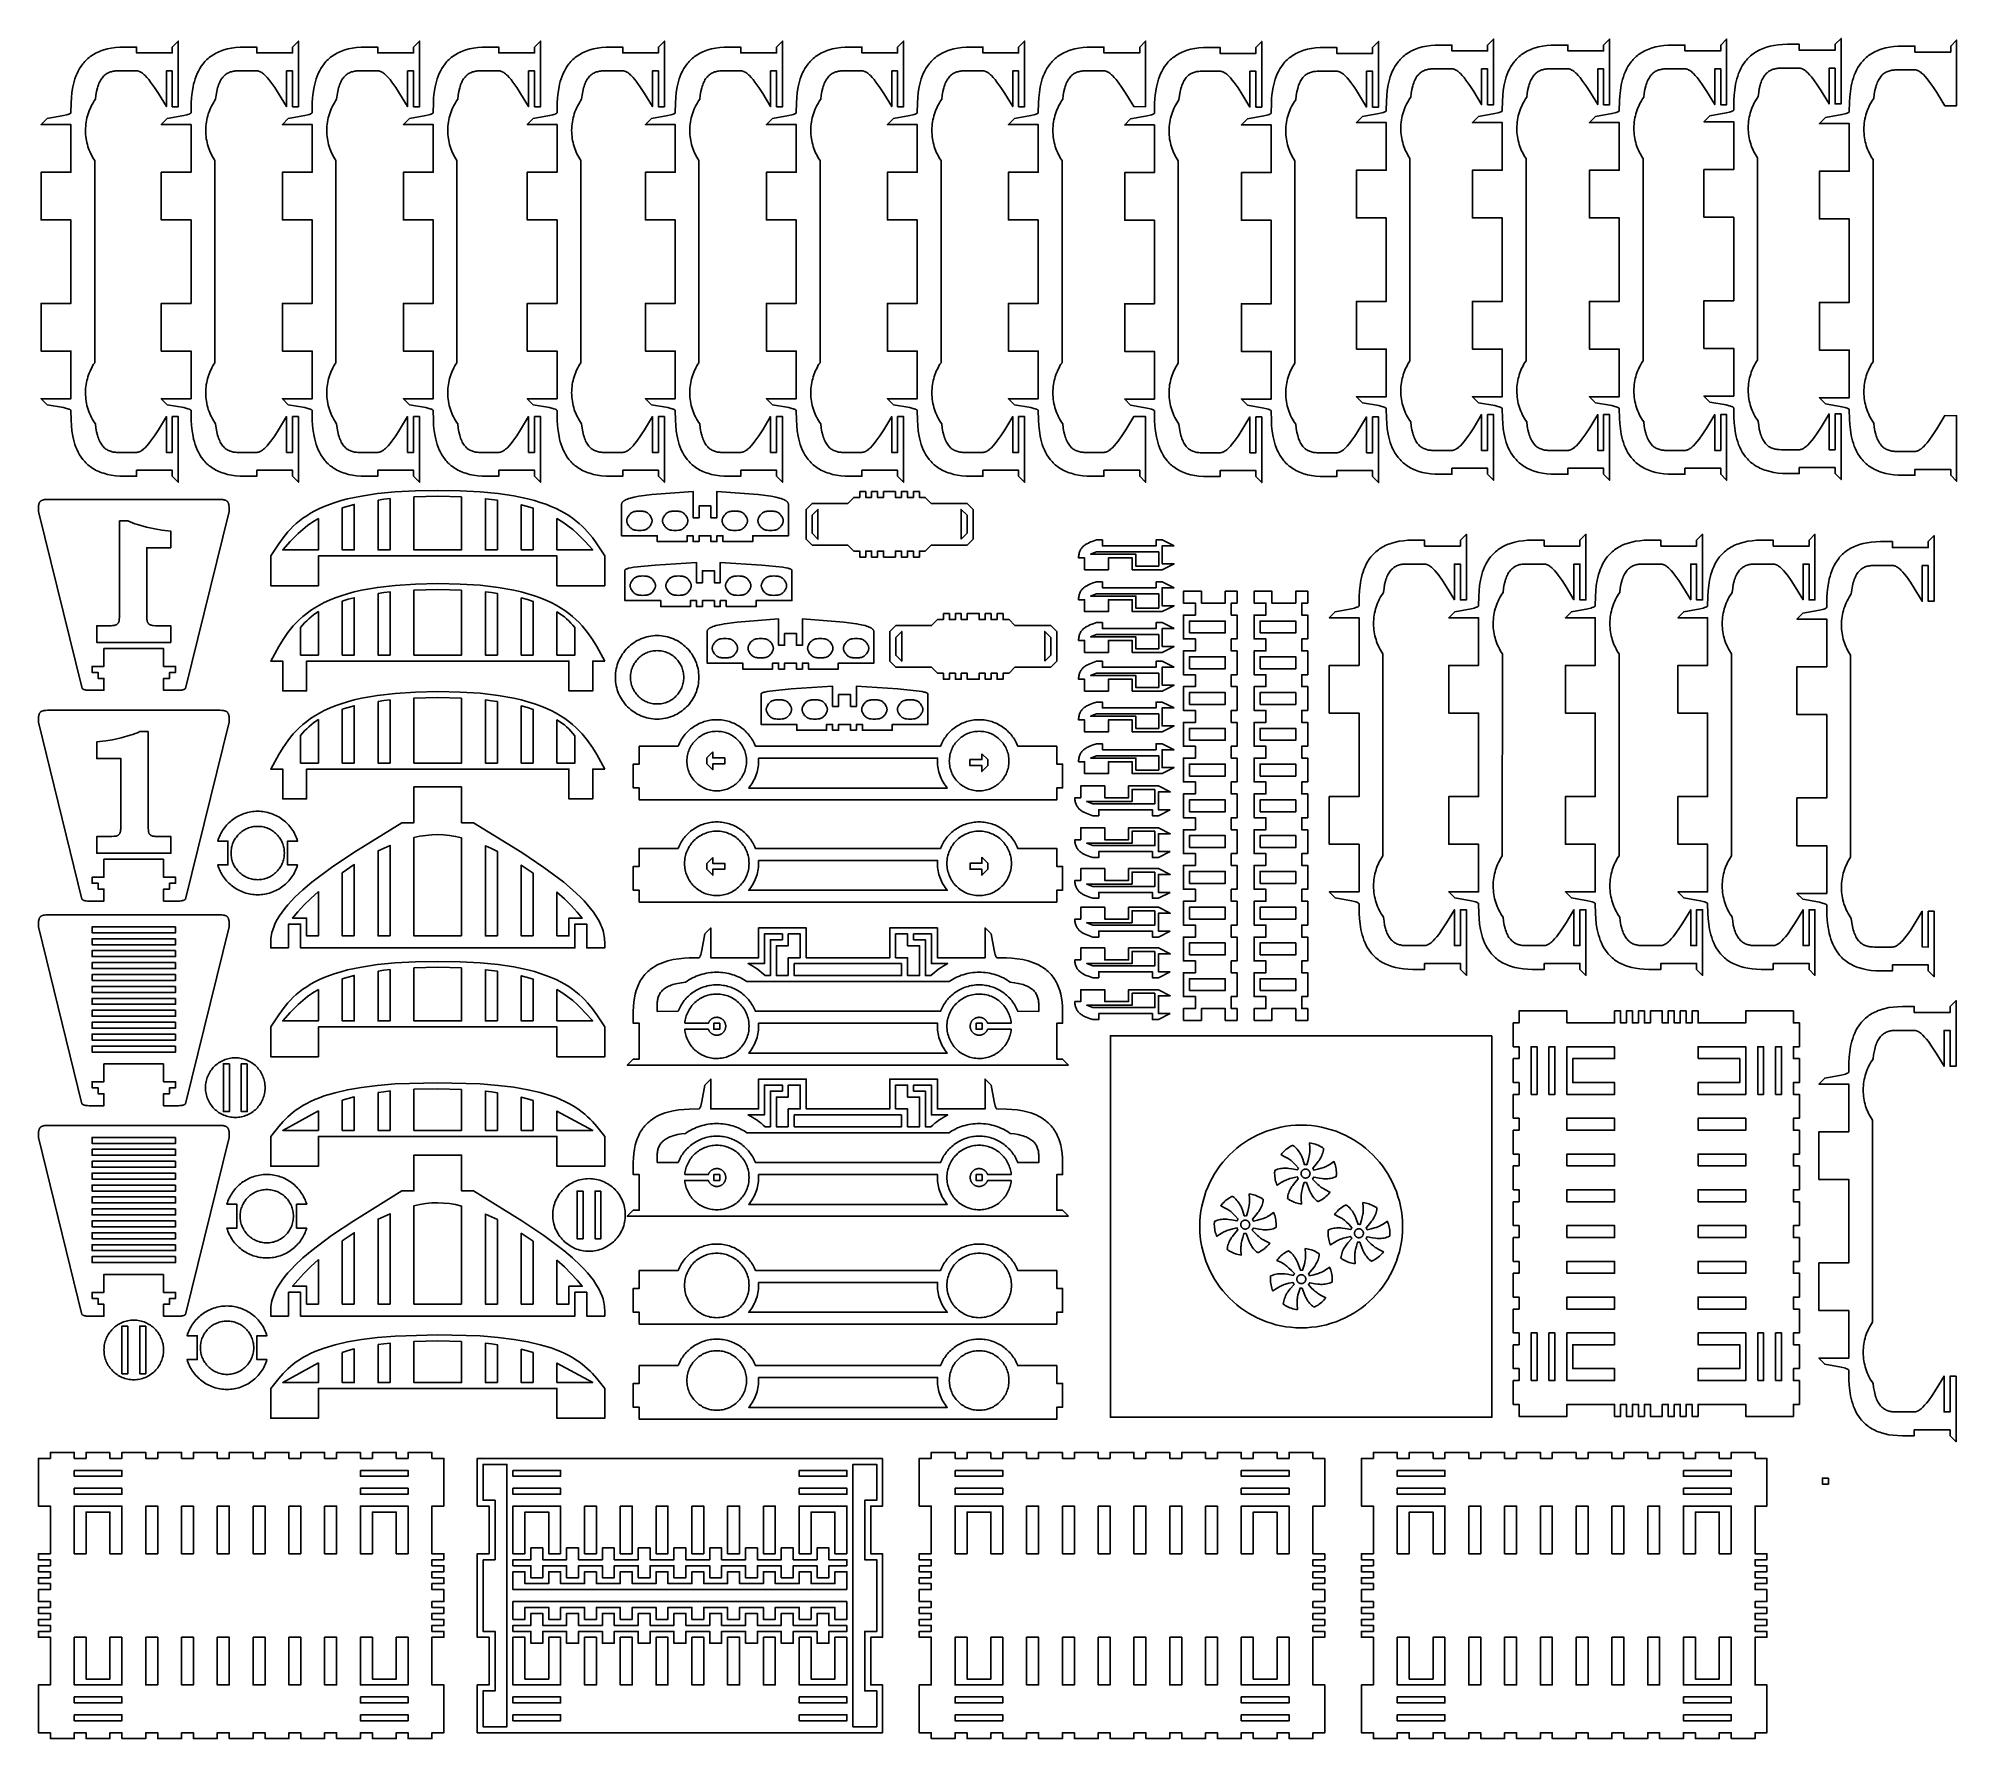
# Model space of a CAD drawing. Header units: inches. Extents: x -38 to 38, y -33.7 to 33.7.
import ezdxf

# ---------------------------------------------------------------- set-up
doc = ezdxf.new("R2010")
doc.units = ezdxf.units.IN
doc.header["$MEASUREMENT"] = 0
doc.layers.get('0').update_dxf_attribs({"color": 134})

msp = doc.modelspace()

# ---------------------------------------------------------------- linework, layer by layer
at = {"color": 121}
for points in [[(-35.764, 20.834), (-35.805, 20.769), (-35.845, 20.703), (-35.882, 20.635), (-35.917, 20.566), (-35.949, 20.495), (-35.979, 20.423), (-36.007, 20.35), (-36.031, 20.275), (-36.053, 20.199), (-36.072, 20.123), (-36.089, 20.045), (-36.102, 19.966), (-36.113, 19.886), (-36.121, 19.805), (-36.125, 19.724), (-36.127, 19.641), (-36.125, 19.556), (-36.12, 19.471), (-36.112, 19.387), (-36.1, 19.304), (-36.086, 19.222), (-36.068, 19.141), (-36.047, 19.061), (-36.023, 18.982), (-35.997, 18.905), (-35.967, 18.829), (-35.935, 18.755), (-35.9, 18.682), (-35.862, 18.611), (-35.822, 18.541), (-35.779, 18.473), (-35.734, 18.407), (-35.714, 18.241), (-35.687, 18.092), (-35.655, 17.958), (-35.637, 17.897), (-35.617, 17.839), (-35.596, 17.784), (-35.574, 17.734), (-35.551, 17.686), (-35.526, 17.642), (-35.5, 17.6), (-35.473, 17.562), (-35.444, 17.527), (-35.415, 17.494), (-35.384, 17.464), (-35.353, 17.437), (-35.32, 17.413), (-35.286, 17.39), (-35.251, 17.371), (-35.216, 17.353), (-35.179, 17.337), (-35.142, 17.324), (-35.104, 17.313), (-35.065, 17.303), (-35.025, 17.295), (-34.984, 17.289), (-34.943, 17.284), (-34.901, 17.281), (-34.814, 17.279), (-34.106, 17.28), (-34.09, 17.28), (-34.074, 17.282), (-34.058, 17.284), (-34.041, 17.288), (-34.025, 17.292), (-34.009, 17.298), (-33.992, 17.304), (-33.975, 17.312), (-33.958, 17.32), (-33.942, 17.329), (-33.907, 17.35), (-33.873, 17.374), (-33.838, 17.402), (-33.803, 17.432), (-33.767, 17.466), (-33.695, 17.541), (-33.621, 17.627), (-33.547, 17.723), (-33.395, 17.937), (-33.24, 18.177), (-32.925, 18.697), (-32.925, 17.28), (-32.689, 17.28), (-32.689, 18.697), (-32.452, 18.696), (-32.452, 16.098), (-32.689, 16.334), (-32.689, 16.57), (-34.106, 16.57), (-34.106, 16.334), (-34.578, 16.334), (-34.766, 16.34), (-34.942, 16.355), (-35.108, 16.378), (-35.262, 16.41), (-35.407, 16.45), (-35.475, 16.473), (-35.541, 16.497), (-35.605, 16.524), (-35.666, 16.552), (-35.725, 16.581), (-35.782, 16.612), (-35.836, 16.645), (-35.888, 16.68), (-35.938, 16.715), (-35.986, 16.752), (-36.032, 16.791), (-36.076, 16.83), (-36.118, 16.871), (-36.159, 16.913), (-36.197, 16.957), (-36.233, 17.001), (-36.301, 17.092), (-36.362, 17.187), (-36.416, 17.285), (-36.464, 17.386), (-36.507, 17.49), (-36.544, 17.595), (-36.577, 17.701), (-36.604, 17.808), (-36.628, 17.916), (-36.663, 18.132), (-36.686, 18.346), (-36.698, 18.552), (-36.704, 18.933), (-36.704, 18.934), (-36.704, 18.935), (-36.704, 18.935), (-36.704, 18.935), (-36.704, 18.935), (-36.704, 18.935), (-36.704, 18.935), (-36.704, 18.935), (-36.704, 18.935), (-36.704, 18.936), (-36.705, 18.936), (-36.705, 18.937), (-36.705, 18.938), (-36.705, 18.939), (-36.705, 18.939), (-36.705, 18.939), (-36.705, 18.939), (-36.705, 18.939), (-36.705, 18.939), (-36.705, 18.939), (-36.705, 18.939), (-36.705, 18.94), (-36.705, 18.94), (-36.706, 18.94), (-36.706, 18.94), (-36.706, 18.94), (-36.706, 18.942), (-36.707, 18.943), (-36.707, 18.944), (-36.708, 18.946), (-36.71, 18.948), (-36.71, 18.949), (-36.711, 18.95), (-36.713, 18.952), (-36.714, 18.954), (-36.716, 18.956), (-36.718, 18.957), (-36.721, 18.959), (-36.725, 18.963), (-36.731, 18.967), (-36.737, 18.971), (-36.744, 18.974), (-36.751, 18.978), (-36.767, 18.986), (-36.785, 18.993), (-36.828, 19.008), (-36.879, 19.023), (-37, 19.052), (-37.649, 19.169), (-37.885, 19.405), (-36.704, 19.405), (-36.704, 21.295), (-37.885, 21.295), (-37.885, 23.185), (-36.704, 23.185), (-36.704, 26.492), (-37.885, 26.492), (-37.885, 28.381), (-36.704, 28.381), (-36.704, 30.271), (-37.885, 30.271), (-37.649, 30.507), (-37, 30.624), (-36.879, 30.653), (-36.828, 30.668), (-36.785, 30.683), (-36.767, 30.691), (-36.751, 30.698), (-36.744, 30.702), (-36.737, 30.706), (-36.731, 30.709), (-36.725, 30.713), (-36.721, 30.717), (-36.718, 30.719), (-36.716, 30.721), (-36.714, 30.723), (-36.713, 30.725), (-36.711, 30.727), (-36.71, 30.728), (-36.708, 30.73), (-36.708, 30.731), (-36.707, 30.732), (-36.706, 30.734), (-36.706, 30.735), (-36.706, 30.736), (-36.705, 30.737), (-36.705, 30.738), (-36.705, 30.739), (-36.705, 30.74), (-36.704, 30.741), (-36.704, 30.742), (-36.704, 30.743), (-36.704, 30.744), (-36.698, 31.124), (-36.686, 31.331), (-36.663, 31.544), (-36.628, 31.76), (-36.604, 31.868), (-36.577, 31.975), (-36.544, 32.082), (-36.507, 32.187), (-36.464, 32.29), (-36.416, 32.391), (-36.362, 32.489), (-36.301, 32.584), (-36.233, 32.675), (-36.197, 32.72), (-36.159, 32.763), (-36.118, 32.805), (-36.076, 32.846), (-36.032, 32.886), (-35.986, 32.924), (-35.938, 32.961), (-35.888, 32.997), (-35.836, 33.031), (-35.782, 33.064), (-35.725, 33.095), (-35.666, 33.125), (-35.605, 33.153), (-35.541, 33.179), (-35.475, 33.204), (-35.407, 33.226), (-35.262, 33.266), (-35.108, 33.298), (-34.942, 33.322), (-34.766, 33.336), (-34.578, 33.342), (-34.106, 33.342), (-34.106, 33.106), (-32.689, 33.106), (-32.689, 33.342), (-32.452, 33.578), (-32.452, 30.978), (-32.689, 30.978), (-32.688, 32.396), (-32.925, 32.396), (-32.925, 30.979), (-33.24, 31.499), (-33.395, 31.739), (-33.547, 31.953), (-33.621, 32.049), (-33.695, 32.135), (-33.767, 32.21), (-33.803, 32.244), (-33.838, 32.275), (-33.873, 32.302), (-33.907, 32.326), (-33.942, 32.347), (-33.959, 32.356), (-33.975, 32.365), (-33.992, 32.372), (-34.009, 32.378), (-34.025, 32.384), (-34.042, 32.388), (-34.058, 32.392), (-34.074, 32.395), (-34.09, 32.396), (-34.106, 32.397), (-34.814, 32.397), (-34.901, 32.395), (-34.943, 32.392), (-34.984, 32.387), (-35.025, 32.381), (-35.065, 32.373), (-35.104, 32.364), (-35.142, 32.352), (-35.179, 32.339), (-35.216, 32.323), (-35.251, 32.306), (-35.286, 32.286), (-35.32, 32.264), (-35.353, 32.239), (-35.384, 32.212), (-35.415, 32.182), (-35.444, 32.15), (-35.473, 32.114), (-35.5, 32.076), (-35.526, 32.035), (-35.551, 31.99), (-35.574, 31.943), (-35.596, 31.892), (-35.617, 31.838), (-35.637, 31.78), (-35.655, 31.718), (-35.687, 31.585), (-35.714, 31.435), (-35.734, 31.27), (-35.779, 31.203), (-35.822, 31.135), (-35.862, 31.066), (-35.9, 30.994), (-35.935, 30.921), (-35.967, 30.847), (-35.997, 30.771), (-36.023, 30.694), (-36.047, 30.615), (-36.068, 30.536), (-36.086, 30.455), (-36.1, 30.373), (-36.112, 30.29), (-36.12, 30.206), (-36.125, 30.121), (-36.127, 30.035), (-36.125, 29.953), (-36.121, 29.871), (-36.113, 29.79), (-36.102, 29.71), (-36.089, 29.632), (-36.072, 29.554), (-36.053, 29.477), (-36.031, 29.401), (-36.007, 29.327), (-35.979, 29.253), (-35.949, 29.181), (-35.917, 29.111), (-35.882, 29.041), (-35.845, 28.974), (-35.805, 28.907), (-35.763, 28.843)], [(-31.002, 20.834), (-31.044, 20.769), (-31.083, 20.703), (-31.121, 20.635), (-31.155, 20.566), (-31.188, 20.495), (-31.218, 20.423), (-31.245, 20.35), (-31.27, 20.275), (-31.292, 20.199), (-31.311, 20.123), (-31.327, 20.045), (-31.341, 19.966), (-31.351, 19.886), (-31.359, 19.805), (-31.364, 19.724), (-31.365, 19.641), (-31.364, 19.556), (-31.359, 19.471), (-31.35, 19.387), (-31.339, 19.304), (-31.324, 19.222), (-31.306, 19.141), (-31.285, 19.061), (-31.262, 18.982), (-31.235, 18.905), (-31.206, 18.829), (-31.173, 18.755), (-31.138, 18.682), (-31.101, 18.611), (-31.06, 18.541), (-31.018, 18.473), (-30.973, 18.407), (-30.952, 18.241), (-30.926, 18.092), (-30.894, 17.958), (-30.875, 17.897), (-30.856, 17.839), (-30.835, 17.784), (-30.812, 17.734), (-30.789, 17.686), (-30.764, 17.642), (-30.738, 17.6), (-30.711, 17.562), (-30.683, 17.527), (-30.653, 17.494), (-30.622, 17.464), (-30.591, 17.437), (-30.558, 17.413), (-30.524, 17.39), (-30.49, 17.371), (-30.454, 17.353), (-30.418, 17.337), (-30.38, 17.324), (-30.342, 17.313), (-30.303, 17.303), (-30.263, 17.295), (-30.222, 17.289), (-30.181, 17.284), (-30.139, 17.281), (-30.053, 17.279), (-29.344, 17.28), (-29.328, 17.28), (-29.312, 17.282), (-29.296, 17.284), (-29.28, 17.288), (-29.263, 17.292), (-29.247, 17.298), (-29.23, 17.304), (-29.214, 17.312), (-29.197, 17.32), (-29.18, 17.329), (-29.146, 17.35), (-29.111, 17.374), (-29.076, 17.402), (-29.041, 17.432), (-29.005, 17.466), (-28.933, 17.541), (-28.859, 17.627), (-28.785, 17.723), (-28.633, 17.937), (-28.478, 18.177), (-28.163, 18.697), (-28.163, 17.28), (-27.927, 17.28), (-27.927, 18.697), (-27.691, 18.696), (-27.691, 16.098), (-27.927, 16.334), (-27.927, 16.57), (-29.344, 16.57), (-29.344, 16.334), (-29.817, 16.334), (-30.004, 16.34), (-30.181, 16.355), (-30.346, 16.378), (-30.501, 16.41), (-30.645, 16.45), (-30.714, 16.473), (-30.78, 16.497), (-30.843, 16.524), (-30.904, 16.552), (-30.963, 16.581), (-31.02, 16.612), (-31.074, 16.645), (-31.127, 16.68), (-31.177, 16.715), (-31.225, 16.752), (-31.271, 16.791), (-31.315, 16.83), (-31.357, 16.871), (-31.397, 16.913), (-31.435, 16.957), (-31.472, 17.001), (-31.539, 17.092), (-31.6, 17.187), (-31.654, 17.285), (-31.703, 17.386), (-31.745, 17.49), (-31.783, 17.595), (-31.815, 17.701), (-31.843, 17.808), (-31.866, 17.916), (-31.901, 18.132), (-31.924, 18.346), (-31.936, 18.552), (-31.943, 18.933), (-31.943, 18.933), (-31.943, 18.933), (-31.943, 18.933), (-31.943, 18.933), (-31.943, 18.934), (-31.943, 18.935), (-31.943, 18.936), (-31.943, 18.936), (-31.943, 18.936), (-31.943, 18.937), (-31.943, 18.937), (-31.943, 18.937), (-31.943, 18.937), (-31.943, 18.937), (-31.943, 18.937), (-31.943, 18.937), (-31.943, 18.937), (-31.943, 18.938), (-31.944, 18.939), (-31.944, 18.94), (-31.944, 18.941), (-31.945, 18.942), (-31.945, 18.943), (-31.946, 18.944), (-31.947, 18.946), (-31.948, 18.948), (-31.949, 18.95), (-31.951, 18.952), (-31.953, 18.954), (-31.955, 18.956), (-31.957, 18.957), (-31.959, 18.959), (-31.964, 18.963), (-31.969, 18.967), (-31.975, 18.971), (-31.982, 18.974), (-31.989, 18.978), (-32.005, 18.986), (-32.024, 18.993), (-32.067, 19.008), (-32.117, 19.023), (-32.238, 19.052), (-32.887, 19.169), (-33.124, 19.405), (-31.943, 19.405), (-31.943, 21.295), (-33.124, 21.295), (-33.124, 23.185), (-31.943, 23.185), (-31.943, 26.492), (-33.124, 26.492), (-33.124, 28.381), (-31.943, 28.381), (-31.943, 30.271), (-33.124, 30.271), (-32.887, 30.507), (-32.238, 30.624), (-32.117, 30.653), (-32.067, 30.668), (-32.024, 30.683), (-32.005, 30.691), (-31.989, 30.698), (-31.982, 30.702), (-31.975, 30.706), (-31.969, 30.709), (-31.964, 30.713), (-31.959, 30.717), (-31.957, 30.719), (-31.955, 30.721), (-31.953, 30.723), (-31.951, 30.725), (-31.949, 30.727), (-31.948, 30.728), (-31.947, 30.73), (-31.946, 30.731), (-31.946, 30.732), (-31.945, 30.733), (-31.945, 30.734), (-31.944, 30.735), (-31.944, 30.736), (-31.944, 30.737), (-31.943, 30.738), (-31.943, 30.739), (-31.943, 30.74), (-31.943, 30.741), (-31.943, 30.742), (-31.943, 30.743), (-31.943, 30.744), (-31.936, 31.124), (-31.924, 31.331), (-31.901, 31.544), (-31.866, 31.76), (-31.843, 31.868), (-31.815, 31.975), (-31.783, 32.082), (-31.745, 32.187), (-31.703, 32.29), (-31.654, 32.391), (-31.6, 32.489), (-31.539, 32.584), (-31.472, 32.675), (-31.435, 32.72), (-31.397, 32.763), (-31.357, 32.805), (-31.315, 32.846), (-31.271, 32.886), (-31.225, 32.924), (-31.177, 32.961), (-31.127, 32.997), (-31.074, 33.031), (-31.02, 33.064), (-30.963, 33.095), (-30.904, 33.125), (-30.843, 33.153), (-30.78, 33.179), (-30.714, 33.204), (-30.645, 33.226), (-30.501, 33.266), (-30.346, 33.298), (-30.181, 33.322), (-30.004, 33.336), (-29.817, 33.342), (-29.344, 33.342), (-29.344, 33.106), (-27.927, 33.106), (-27.927, 33.342), (-27.691, 33.578), (-27.691, 30.978), (-27.927, 30.978), (-27.927, 32.396), (-28.163, 32.396), (-28.163, 30.979), (-28.478, 31.499), (-28.633, 31.739), (-28.785, 31.953), (-28.86, 32.049), (-28.933, 32.135), (-29.005, 32.21), (-29.041, 32.244), (-29.076, 32.275), (-29.111, 32.302), (-29.146, 32.326), (-29.18, 32.347), (-29.197, 32.356), (-29.214, 32.365), (-29.23, 32.372), (-29.247, 32.378), (-29.263, 32.384), (-29.28, 32.388), (-29.296, 32.392), (-29.312, 32.395), (-29.328, 32.396), (-29.344, 32.397), (-30.053, 32.397), (-30.139, 32.395), (-30.181, 32.392), (-30.222, 32.387), (-30.263, 32.381), (-30.303, 32.373), (-30.342, 32.364), (-30.38, 32.352), (-30.418, 32.339), (-30.454, 32.323), (-30.49, 32.306), (-30.524, 32.286), (-30.558, 32.264), (-30.591, 32.239), (-30.622, 32.212), (-30.653, 32.182), (-30.683, 32.15), (-30.711, 32.114), (-30.738, 32.076), (-30.764, 32.035), (-30.789, 31.99), (-30.812, 31.943), (-30.835, 31.892), (-30.856, 31.838), (-30.875, 31.78), (-30.894, 31.718), (-30.926, 31.585), (-30.952, 31.435), (-30.973, 31.27), (-31.018, 31.203), (-31.06, 31.135), (-31.101, 31.066), (-31.138, 30.994), (-31.173, 30.921), (-31.206, 30.847), (-31.235, 30.771), (-31.262, 30.694), (-31.285, 30.615), (-31.306, 30.536), (-31.324, 30.455), (-31.339, 30.373), (-31.35, 30.29), (-31.359, 30.206), (-31.364, 30.121), (-31.365, 30.035), (-31.364, 29.953), (-31.359, 29.871), (-31.351, 29.79), (-31.341, 29.71), (-31.327, 29.632), (-31.311, 29.554), (-31.292, 29.477), (-31.27, 29.401), (-31.245, 29.327), (-31.218, 29.253), (-31.188, 29.181), (-31.155, 29.111), (-31.121, 29.041), (-31.083, 28.974), (-31.044, 28.907), (-31.002, 28.843)], [(-26.208, 20.834), (-26.25, 20.769), (-26.289, 20.703), (-26.326, 20.635), (-26.361, 20.566), (-26.394, 20.495), (-26.424, 20.423), (-26.451, 20.35), (-26.475, 20.275), (-26.497, 20.199), (-26.517, 20.123), (-26.533, 20.045), (-26.547, 19.966), (-26.557, 19.886), (-26.565, 19.805), (-26.57, 19.724), (-26.571, 19.641), (-26.569, 19.556), (-26.564, 19.471), (-26.556, 19.387), (-26.545, 19.304), (-26.53, 19.222), (-26.512, 19.141), (-26.491, 19.061), (-26.468, 18.982), (-26.441, 18.905), (-26.411, 18.829), (-26.379, 18.755), (-26.344, 18.682), (-26.307, 18.611), (-26.266, 18.541), (-26.224, 18.473), (-26.178, 18.407), (-26.158, 18.241), (-26.132, 18.092), (-26.099, 17.958), (-26.081, 17.897), (-26.062, 17.839), (-26.041, 17.784), (-26.018, 17.734), (-25.995, 17.686), (-25.97, 17.642), (-25.944, 17.6), (-25.917, 17.562), (-25.888, 17.527), (-25.859, 17.494), (-25.828, 17.464), (-25.797, 17.437), (-25.764, 17.413), (-25.73, 17.39), (-25.696, 17.371), (-25.66, 17.353), (-25.624, 17.337), (-25.586, 17.324), (-25.548, 17.313), (-25.509, 17.303), (-25.469, 17.295), (-25.428, 17.289), (-25.387, 17.284), (-25.345, 17.281), (-25.259, 17.279), (-24.55, 17.28), (-24.534, 17.28), (-24.518, 17.282), (-24.502, 17.284), (-24.486, 17.288), (-24.469, 17.292), (-24.453, 17.298), (-24.436, 17.304), (-24.419, 17.312), (-24.403, 17.32), (-24.386, 17.329), (-24.352, 17.35), (-24.317, 17.374), (-24.282, 17.402), (-24.247, 17.432), (-24.211, 17.466), (-24.139, 17.541), (-24.065, 17.627), (-23.991, 17.723), (-23.839, 17.937), (-23.684, 18.177), (-23.369, 18.697), (-23.369, 17.28), (-23.133, 17.28), (-23.133, 18.697), (-22.896, 18.696), (-22.896, 16.098), (-23.133, 16.334), (-23.133, 16.57), (-24.55, 16.57), (-24.55, 16.334), (-25.022, 16.334), (-25.21, 16.34), (-25.387, 16.355), (-25.552, 16.378), (-25.707, 16.41), (-25.851, 16.45), (-25.919, 16.473), (-25.985, 16.497), (-26.049, 16.524), (-26.11, 16.552), (-26.169, 16.581), (-26.226, 16.612), (-26.28, 16.645), (-26.332, 16.68), (-26.383, 16.715), (-26.431, 16.752), (-26.477, 16.791), (-26.521, 16.83), (-26.563, 16.871), (-26.603, 16.913), (-26.641, 16.957), (-26.677, 17.001), (-26.745, 17.092), (-26.806, 17.187), (-26.86, 17.285), (-26.909, 17.386), (-26.951, 17.49), (-26.989, 17.595), (-27.021, 17.701), (-27.049, 17.808), (-27.072, 17.916), (-27.107, 18.132), (-27.13, 18.346), (-27.142, 18.552), (-27.148, 18.933), (-27.148, 18.934), (-27.149, 18.935), (-27.149, 18.936), (-27.149, 18.936), (-27.149, 18.937), (-27.149, 18.937), (-27.149, 18.938), (-27.149, 18.939), (-27.15, 18.94), (-27.15, 18.941), (-27.151, 18.942), (-27.151, 18.943), (-27.152, 18.944), (-27.153, 18.946), (-27.154, 18.948), (-27.155, 18.95), (-27.157, 18.952), (-27.159, 18.954), (-27.161, 18.956), (-27.163, 18.957), (-27.165, 18.959), (-27.17, 18.963), (-27.175, 18.967), (-27.181, 18.971), (-27.188, 18.974), (-27.195, 18.978), (-27.211, 18.986), (-27.23, 18.993), (-27.272, 19.008), (-27.323, 19.023), (-27.444, 19.052), (-28.093, 19.169), (-28.33, 19.405), (-27.148, 19.405), (-27.148, 21.295), (-28.33, 21.295), (-28.33, 23.185), (-27.148, 23.185), (-27.148, 26.492), (-28.33, 26.492), (-28.33, 28.381), (-27.148, 28.381), (-27.148, 30.271), (-28.33, 30.271), (-28.093, 30.507), (-27.444, 30.624), (-27.323, 30.653), (-27.272, 30.668), (-27.23, 30.683), (-27.211, 30.691), (-27.195, 30.698), (-27.188, 30.702), (-27.181, 30.706), (-27.175, 30.709), (-27.17, 30.713), (-27.165, 30.717), (-27.163, 30.719), (-27.161, 30.721), (-27.159, 30.723), (-27.157, 30.725), (-27.155, 30.727), (-27.154, 30.728), (-27.153, 30.73), (-27.152, 30.732), (-27.151, 30.733), (-27.151, 30.734), (-27.15, 30.735), (-27.15, 30.736), (-27.149, 30.737), (-27.149, 30.738), (-27.149, 30.739), (-27.149, 30.74), (-27.149, 30.741), (-27.149, 30.742), (-27.148, 30.743), (-27.148, 30.744), (-27.142, 31.124), (-27.13, 31.331), (-27.107, 31.544), (-27.072, 31.76), (-27.049, 31.868), (-27.021, 31.975), (-26.989, 32.082), (-26.951, 32.187), (-26.909, 32.29), (-26.86, 32.391), (-26.806, 32.489), (-26.745, 32.584), (-26.677, 32.675), (-26.641, 32.72), (-26.603, 32.763), (-26.563, 32.805), (-26.521, 32.846), (-26.477, 32.886), (-26.431, 32.924), (-26.383, 32.961), (-26.332, 32.997), (-26.28, 33.031), (-26.226, 33.064), (-26.169, 33.095), (-26.11, 33.125), (-26.049, 33.153), (-25.985, 33.179), (-25.919, 33.204), (-25.851, 33.226), (-25.707, 33.266), (-25.552, 33.298), (-25.387, 33.322), (-25.21, 33.336), (-25.022, 33.342), (-24.55, 33.342), (-24.55, 33.106), (-23.133, 33.106), (-23.133, 33.342), (-22.896, 33.578), (-22.896, 30.978), (-23.133, 30.978), (-23.133, 32.396), (-23.369, 32.396), (-23.369, 30.979), (-23.684, 31.499), (-23.839, 31.739), (-23.991, 31.953), (-24.065, 32.049), (-24.139, 32.135), (-24.211, 32.21), (-24.247, 32.244), (-24.282, 32.275), (-24.317, 32.302), (-24.352, 32.326), (-24.386, 32.347), (-24.403, 32.356), (-24.42, 32.365), (-24.436, 32.372), (-24.453, 32.378), (-24.469, 32.384), (-24.486, 32.388), (-24.502, 32.392), (-24.518, 32.395), (-24.534, 32.396), (-24.55, 32.397), (-25.259, 32.397), (-25.345, 32.395), (-25.387, 32.392), (-25.428, 32.387), (-25.469, 32.381), (-25.509, 32.373), (-25.548, 32.364), (-25.586, 32.352), (-25.624, 32.339), (-25.66, 32.323), (-25.696, 32.306), (-25.73, 32.286), (-25.764, 32.264), (-25.797, 32.239), (-25.828, 32.212), (-25.859, 32.182), (-25.888, 32.15), (-25.917, 32.114), (-25.944, 32.076), (-25.97, 32.035), (-25.995, 31.99), (-26.018, 31.943), (-26.041, 31.892), (-26.062, 31.838), (-26.081, 31.78), (-26.099, 31.718), (-26.132, 31.585), (-26.158, 31.435), (-26.179, 31.27), (-26.224, 31.203), (-26.266, 31.135), (-26.307, 31.066), (-26.344, 30.994), (-26.379, 30.921), (-26.411, 30.847), (-26.441, 30.771), (-26.468, 30.694), (-26.491, 30.615), (-26.512, 30.536), (-26.53, 30.455), (-26.545, 30.373), (-26.556, 30.29), (-26.564, 30.206), (-26.569, 30.121), (-26.571, 30.035), (-26.57, 29.953), (-26.565, 29.871), (-26.557, 29.79), (-26.547, 29.71), (-26.533, 29.632), (-26.517, 29.554), (-26.497, 29.477), (-26.475, 29.401), (-26.451, 29.327), (-26.424, 29.253), (-26.394, 29.181), (-26.361, 29.111), (-26.326, 29.041), (-26.289, 28.974), (-26.25, 28.907), (-26.208, 28.843)], [(-21.414, 20.834), (-21.455, 20.769), (-21.495, 20.703), (-21.532, 20.635), (-21.567, 20.566), (-21.6, 20.495), (-21.629, 20.423), (-21.657, 20.35), (-21.681, 20.275), (-21.703, 20.199), (-21.723, 20.123), (-21.739, 20.045), (-21.752, 19.966), (-21.763, 19.886), (-21.771, 19.805), (-21.775, 19.724), (-21.777, 19.641), (-21.775, 19.556), (-21.77, 19.471), (-21.762, 19.387), (-21.75, 19.304), (-21.736, 19.222), (-21.718, 19.141), (-21.697, 19.061), (-21.673, 18.982), (-21.647, 18.905), (-21.617, 18.829), (-21.585, 18.755), (-21.55, 18.682), (-21.512, 18.611), (-21.472, 18.541), (-21.43, 18.473), (-21.384, 18.407), (-21.364, 18.241), (-21.338, 18.092), (-21.305, 17.958), (-21.287, 17.897), (-21.267, 17.839), (-21.246, 17.784), (-21.224, 17.734), (-21.201, 17.686), (-21.176, 17.642), (-21.15, 17.6), (-21.123, 17.562), (-21.094, 17.527), (-21.065, 17.494), (-21.034, 17.464), (-21.003, 17.437), (-20.97, 17.413), (-20.936, 17.39), (-20.902, 17.371), (-20.866, 17.353), (-20.829, 17.337), (-20.792, 17.324), (-20.754, 17.313), (-20.715, 17.303), (-20.675, 17.295), (-20.634, 17.289), (-20.593, 17.284), (-20.551, 17.281), (-20.465, 17.279), (-19.756, 17.28), (-19.74, 17.28), (-19.724, 17.282), (-19.708, 17.284), (-19.692, 17.288), (-19.675, 17.292), (-19.659, 17.298), (-19.642, 17.304), (-19.625, 17.312), (-19.609, 17.32), (-19.592, 17.329), (-19.557, 17.35), (-19.523, 17.374), (-19.488, 17.402), (-19.453, 17.432), (-19.417, 17.466), (-19.345, 17.541), (-19.271, 17.627), (-19.197, 17.723), (-19.045, 17.937), (-18.89, 18.177), (-18.575, 18.697), (-18.575, 17.28), (-18.339, 17.28), (-18.339, 18.697), (-18.102, 18.696), (-18.102, 16.098), (-18.339, 16.334), (-18.339, 16.57), (-19.756, 16.57), (-19.756, 16.334), (-20.228, 16.334), (-20.416, 16.34), (-20.592, 16.355), (-20.758, 16.378), (-20.912, 16.41), (-21.057, 16.45), (-21.125, 16.473), (-21.191, 16.497), (-21.255, 16.524), (-21.316, 16.552), (-21.375, 16.581), (-21.432, 16.612), (-21.486, 16.645), (-21.538, 16.68), (-21.588, 16.715), (-21.637, 16.752), (-21.682, 16.791), (-21.726, 16.83), (-21.769, 16.871), (-21.809, 16.913), (-21.847, 16.957), (-21.883, 17.001), (-21.951, 17.092), (-22.012, 17.187), (-22.066, 17.285), (-22.114, 17.386), (-22.157, 17.49), (-22.194, 17.595), (-22.227, 17.701), (-22.254, 17.808), (-22.278, 17.916), (-22.313, 18.132), (-22.336, 18.346), (-22.348, 18.552), (-22.354, 18.933), (-22.354, 18.934), (-22.354, 18.934), (-22.354, 18.935), (-22.355, 18.936), (-22.355, 18.936), (-22.355, 18.937), (-22.355, 18.938), (-22.355, 18.939), (-22.356, 18.94), (-22.356, 18.941), (-22.356, 18.942), (-22.357, 18.943), (-22.357, 18.944), (-22.358, 18.946), (-22.36, 18.948), (-22.361, 18.95), (-22.363, 18.952), (-22.364, 18.954), (-22.366, 18.956), (-22.368, 18.957), (-22.371, 18.959), (-22.376, 18.963), (-22.381, 18.967), (-22.387, 18.971), (-22.394, 18.974), (-22.401, 18.978), (-22.417, 18.986), (-22.436, 18.993), (-22.478, 19.008), (-22.529, 19.023), (-22.65, 19.052), (-23.299, 19.169), (-23.535, 19.405), (-22.354, 19.405), (-22.354, 21.295), (-23.535, 21.295), (-23.535, 23.185), (-22.354, 23.185), (-22.354, 26.492), (-23.535, 26.492), (-23.535, 28.381), (-22.354, 28.381), (-22.354, 30.271), (-23.535, 30.271), (-23.299, 30.507), (-22.65, 30.624), (-22.529, 30.653), (-22.478, 30.668), (-22.436, 30.683), (-22.417, 30.691), (-22.401, 30.698), (-22.394, 30.702), (-22.387, 30.706), (-22.381, 30.709), (-22.376, 30.713), (-22.371, 30.717), (-22.368, 30.719), (-22.366, 30.721), (-22.364, 30.723), (-22.363, 30.725), (-22.361, 30.727), (-22.36, 30.728), (-22.358, 30.73), (-22.357, 30.732), (-22.356, 30.734), (-22.356, 30.735), (-22.356, 30.736), (-22.355, 30.737), (-22.355, 30.738), (-22.355, 30.739), (-22.355, 30.74), (-22.355, 30.741), (-22.354, 30.742), (-22.354, 30.743), (-22.354, 30.744), (-22.348, 31.124), (-22.336, 31.331), (-22.313, 31.544), (-22.278, 31.76), (-22.254, 31.868), (-22.227, 31.975), (-22.194, 32.082), (-22.157, 32.187), (-22.114, 32.29), (-22.066, 32.391), (-22.012, 32.489), (-21.951, 32.584), (-21.883, 32.675), (-21.847, 32.72), (-21.809, 32.763), (-21.769, 32.805), (-21.726, 32.846), (-21.682, 32.886), (-21.637, 32.924), (-21.588, 32.961), (-21.538, 32.997), (-21.486, 33.031), (-21.432, 33.064), (-21.375, 33.095), (-21.316, 33.125), (-21.255, 33.153), (-21.191, 33.179), (-21.125, 33.204), (-21.057, 33.226), (-20.912, 33.266), (-20.758, 33.298), (-20.592, 33.322), (-20.416, 33.336), (-20.228, 33.342), (-19.756, 33.342), (-19.756, 33.106), (-18.339, 33.106), (-18.339, 33.342), (-18.102, 33.578), (-18.102, 30.978), (-18.339, 30.978), (-18.339, 32.396), (-18.575, 32.396), (-18.575, 30.979), (-18.89, 31.499), (-19.045, 31.739), (-19.197, 31.953), (-19.271, 32.049), (-19.345, 32.135), (-19.417, 32.21), (-19.453, 32.244), (-19.488, 32.275), (-19.523, 32.302), (-19.558, 32.326), (-19.592, 32.347), (-19.609, 32.356), (-19.625, 32.365), (-19.642, 32.372), (-19.659, 32.378), (-19.675, 32.384), (-19.692, 32.388), (-19.708, 32.392), (-19.724, 32.395), (-19.74, 32.396), (-19.756, 32.397), (-20.465, 32.397), (-20.551, 32.395), (-20.593, 32.392), (-20.634, 32.387), (-20.675, 32.381), (-20.715, 32.373), (-20.754, 32.364), (-20.792, 32.352), (-20.829, 32.339), (-20.866, 32.323), (-20.902, 32.306), (-20.936, 32.286), (-20.97, 32.264), (-21.003, 32.239), (-21.034, 32.212), (-21.065, 32.182), (-21.094, 32.15), (-21.123, 32.114), (-21.15, 32.076), (-21.176, 32.035), (-21.201, 31.99), (-21.224, 31.943), (-21.246, 31.892), (-21.267, 31.838), (-21.287, 31.78), (-21.305, 31.718), (-21.338, 31.585), (-21.364, 31.435), (-21.384, 31.27), (-21.43, 31.203), (-21.472, 31.135), (-21.512, 31.066), (-21.55, 30.994), (-21.585, 30.921), (-21.617, 30.847), (-21.647, 30.771), (-21.673, 30.694), (-21.697, 30.615), (-21.718, 30.536), (-21.736, 30.455), (-21.75, 30.373), (-21.762, 30.29), (-21.77, 30.206), (-21.775, 30.121), (-21.777, 30.035), (-21.775, 29.953), (-21.771, 29.871), (-21.763, 29.79), (-21.752, 29.71), (-21.739, 29.632), (-21.723, 29.554), (-21.703, 29.477), (-21.681, 29.401), (-21.657, 29.327), (-21.629, 29.253), (-21.6, 29.181), (-21.567, 29.111), (-21.532, 29.041), (-21.495, 28.974), (-21.455, 28.907), (-21.413, 28.843)], [(-16.505, 20.834), (-16.547, 20.769), (-16.587, 20.703), (-16.624, 20.635), (-16.659, 20.566), (-16.691, 20.495), (-16.721, 20.423), (-16.748, 20.35), (-16.773, 20.275), (-16.795, 20.199), (-16.814, 20.123), (-16.831, 20.045), (-16.844, 19.966), (-16.855, 19.886), (-16.863, 19.805), (-16.867, 19.724), (-16.869, 19.641), (-16.867, 19.556), (-16.862, 19.471), (-16.854, 19.387), (-16.842, 19.304), (-16.827, 19.222), (-16.81, 19.141), (-16.789, 19.061), (-16.765, 18.982), (-16.738, 18.905), (-16.709, 18.829), (-16.677, 18.755), (-16.642, 18.682), (-16.604, 18.611), (-16.564, 18.541), (-16.521, 18.473), (-16.476, 18.407), (-16.456, 18.241), (-16.429, 18.092), (-16.397, 17.958), (-16.379, 17.897), (-16.359, 17.839), (-16.338, 17.784), (-16.316, 17.734), (-16.292, 17.686), (-16.268, 17.642), (-16.242, 17.6), (-16.214, 17.562), (-16.186, 17.527), (-16.157, 17.494), (-16.126, 17.464), (-16.094, 17.437), (-16.062, 17.413), (-16.028, 17.39), (-15.993, 17.371), (-15.958, 17.353), (-15.921, 17.337), (-15.884, 17.324), (-15.845, 17.313), (-15.806, 17.303), (-15.767, 17.295), (-15.726, 17.289), (-15.685, 17.284), (-15.642, 17.281), (-15.556, 17.279), (-14.848, 17.28), (-14.832, 17.28), (-14.816, 17.282), (-14.8, 17.284), (-14.783, 17.288), (-14.767, 17.292), (-14.75, 17.298), (-14.734, 17.304), (-14.717, 17.312), (-14.7, 17.32), (-14.683, 17.329), (-14.649, 17.35), (-14.615, 17.374), (-14.58, 17.402), (-14.544, 17.432), (-14.509, 17.466), (-14.436, 17.541), (-14.363, 17.627), (-14.288, 17.723), (-14.136, 17.937), (-13.981, 18.177), (-13.667, 18.697), (-13.667, 17.28), (-13.43, 17.28), (-13.43, 18.697), (-13.194, 18.696), (-13.194, 16.098), (-13.43, 16.334), (-13.43, 16.57), (-14.848, 16.57), (-14.848, 16.334), (-15.32, 16.334), (-15.508, 16.34), (-15.684, 16.355), (-15.849, 16.378), (-16.004, 16.41), (-16.149, 16.45), (-16.217, 16.473), (-16.283, 16.497), (-16.347, 16.524), (-16.408, 16.552), (-16.467, 16.581), (-16.523, 16.612), (-16.578, 16.645), (-16.63, 16.68), (-16.68, 16.715), (-16.728, 16.752), (-16.774, 16.791), (-16.818, 16.83), (-16.86, 16.871), (-16.9, 16.913), (-16.939, 16.957), (-16.975, 17.001), (-17.043, 17.092), (-17.103, 17.187), (-17.158, 17.285), (-17.206, 17.386), (-17.249, 17.49), (-17.286, 17.595), (-17.318, 17.701), (-17.346, 17.808), (-17.37, 17.916), (-17.405, 18.132), (-17.427, 18.346), (-17.44, 18.552), (-17.446, 18.933), (-17.446, 18.934), (-17.446, 18.935), (-17.446, 18.935), (-17.446, 18.936), (-17.446, 18.936), (-17.446, 18.936), (-17.447, 18.937), (-17.447, 18.938), (-17.447, 18.939), (-17.447, 18.94), (-17.448, 18.942), (-17.449, 18.943), (-17.449, 18.944), (-17.45, 18.946), (-17.451, 18.948), (-17.453, 18.95), (-17.454, 18.952), (-17.456, 18.954), (-17.458, 18.956), (-17.46, 18.957), (-17.462, 18.959), (-17.467, 18.963), (-17.473, 18.967), (-17.479, 18.971), (-17.486, 18.974), (-17.493, 18.978), (-17.509, 18.986), (-17.527, 18.993), (-17.57, 19.008), (-17.62, 19.023), (-17.741, 19.052), (-18.391, 19.169), (-18.627, 19.405), (-17.446, 19.405), (-17.446, 21.295), (-18.627, 21.295), (-18.627, 23.185), (-17.446, 23.185), (-17.446, 26.492), (-18.627, 26.492), (-18.627, 28.381), (-17.446, 28.381), (-17.446, 30.271), (-18.627, 30.271), (-18.391, 30.507), (-17.741, 30.624), (-17.62, 30.653), (-17.57, 30.668), (-17.527, 30.683), (-17.509, 30.691), (-17.493, 30.698), (-17.486, 30.702), (-17.479, 30.706), (-17.473, 30.709), (-17.467, 30.713), (-17.462, 30.717), (-17.46, 30.719), (-17.458, 30.721), (-17.456, 30.723), (-17.454, 30.725), (-17.453, 30.727), (-17.451, 30.728), (-17.45, 30.73), (-17.45, 30.731), (-17.449, 30.732), (-17.448, 30.734), (-17.448, 30.735), (-17.447, 30.736), (-17.447, 30.737), (-17.447, 30.738), (-17.447, 30.739), (-17.446, 30.74), (-17.446, 30.741), (-17.446, 30.742), (-17.446, 30.743), (-17.446, 30.744), (-17.44, 31.124), (-17.427, 31.331), (-17.405, 31.544), (-17.37, 31.76), (-17.346, 31.868), (-17.318, 31.975), (-17.286, 32.082), (-17.249, 32.187), (-17.206, 32.29), (-17.158, 32.391), (-17.103, 32.489), (-17.043, 32.584), (-16.975, 32.675), (-16.939, 32.72), (-16.9, 32.763), (-16.86, 32.805), (-16.818, 32.846), (-16.774, 32.886), (-16.728, 32.924), (-16.68, 32.961), (-16.63, 32.997), (-16.578, 33.031), (-16.523, 33.064), (-16.467, 33.095), (-16.408, 33.125), (-16.347, 33.153), (-16.283, 33.179), (-16.217, 33.204), (-16.149, 33.226), (-16.004, 33.266), (-15.849, 33.298), (-15.684, 33.322), (-15.508, 33.336), (-15.32, 33.342), (-14.848, 33.342), (-14.848, 33.106), (-13.43, 33.106), (-13.43, 33.342), (-13.194, 33.578), (-13.194, 30.978), (-13.43, 30.978), (-13.43, 32.396), (-13.667, 32.396), (-13.667, 30.979), (-13.981, 31.499), (-14.136, 31.739), (-14.288, 31.953), (-14.363, 32.049), (-14.437, 32.135), (-14.509, 32.21), (-14.545, 32.244), (-14.58, 32.275), (-14.615, 32.302), (-14.649, 32.326), (-14.683, 32.347), (-14.7, 32.356), (-14.717, 32.365), (-14.734, 32.372), (-14.75, 32.378), (-14.767, 32.384), (-14.783, 32.388), (-14.8, 32.392), (-14.816, 32.395), (-14.832, 32.396), (-14.848, 32.397), (-15.556, 32.397), (-15.642, 32.395), (-15.685, 32.392), (-15.726, 32.387), (-15.767, 32.381), (-15.806, 32.373), (-15.845, 32.364), (-15.884, 32.352), (-15.921, 32.339), (-15.958, 32.323), (-15.993, 32.306), (-16.028, 32.286), (-16.062, 32.264), (-16.094, 32.239), (-16.126, 32.212), (-16.157, 32.182), (-16.186, 32.15), (-16.214, 32.114), (-16.242, 32.076), (-16.268, 32.035), (-16.292, 31.99), (-16.316, 31.943), (-16.338, 31.892), (-16.359, 31.838), (-16.379, 31.78), (-16.397, 31.718), (-16.429, 31.585), (-16.456, 31.435), (-16.476, 31.27), (-16.521, 31.203), (-16.564, 31.135), (-16.604, 31.066), (-16.642, 30.994), (-16.677, 30.921), (-16.709, 30.847), (-16.738, 30.771), (-16.765, 30.694), (-16.789, 30.615), (-16.81, 30.536), (-16.827, 30.455), (-16.842, 30.373), (-16.854, 30.29), (-16.862, 30.206), (-16.867, 30.121), (-16.869, 30.035), (-16.867, 29.953), (-16.863, 29.871), (-16.855, 29.79), (-16.844, 29.71), (-16.831, 29.632), (-16.814, 29.554), (-16.795, 29.477), (-16.773, 29.401), (-16.748, 29.327), (-16.721, 29.253), (-16.691, 29.181), (-16.659, 29.111), (-16.624, 29.041), (-16.587, 28.974), (-16.547, 28.907), (-16.505, 28.843)], [(-11.825, 20.834), (-11.867, 20.769), (-11.907, 20.703), (-11.944, 20.635), (-11.979, 20.566), (-12.011, 20.495), (-12.041, 20.423), (-12.068, 20.35), (-12.093, 20.275), (-12.115, 20.199), (-12.134, 20.123), (-12.151, 20.045), (-12.164, 19.966), (-12.175, 19.886), (-12.183, 19.805), (-12.187, 19.724), (-12.189, 19.641), (-12.187, 19.556), (-12.182, 19.471), (-12.174, 19.387), (-12.162, 19.304), (-12.147, 19.222), (-12.13, 19.141), (-12.109, 19.061), (-12.085, 18.982), (-12.058, 18.905), (-12.029, 18.829), (-11.997, 18.755), (-11.962, 18.682), (-11.924, 18.611), (-11.884, 18.541), (-11.841, 18.473), (-11.796, 18.407), (-11.776, 18.241), (-11.749, 18.092), (-11.717, 17.958), (-11.699, 17.897), (-11.679, 17.839), (-11.658, 17.784), (-11.636, 17.734), (-11.612, 17.686), (-11.588, 17.642), (-11.562, 17.6), (-11.534, 17.562), (-11.506, 17.527), (-11.477, 17.494), (-11.446, 17.464), (-11.414, 17.437), (-11.382, 17.413), (-11.348, 17.39), (-11.313, 17.371), (-11.278, 17.353), (-11.241, 17.337), (-11.204, 17.324), (-11.166, 17.313), (-11.126, 17.303), (-11.087, 17.295), (-11.046, 17.289), (-11.005, 17.284), (-10.962, 17.281), (-10.876, 17.279), (-10.168, 17.28), (-10.152, 17.28), (-10.136, 17.282), (-10.12, 17.284), (-10.103, 17.288), (-10.087, 17.292), (-10.07, 17.298), (-10.054, 17.304), (-10.037, 17.312), (-10.02, 17.32), (-10.003, 17.329), (-9.969, 17.35), (-9.935, 17.374), (-9.9, 17.402), (-9.864, 17.432), (-9.829, 17.466), (-9.756, 17.541), (-9.683, 17.627), (-9.608, 17.723), (-9.456, 17.937), (-9.301, 18.177), (-8.987, 18.697), (-8.987, 17.28), (-8.75, 17.28), (-8.75, 18.697), (-8.514, 18.696), (-8.514, 16.098), (-8.75, 16.334), (-8.75, 16.57), (-10.168, 16.57), (-10.168, 16.334), (-10.64, 16.334), (-10.828, 16.34), (-11.004, 16.355), (-11.17, 16.378), (-11.324, 16.41), (-11.469, 16.45), (-11.537, 16.473), (-11.603, 16.497), (-11.667, 16.524), (-11.728, 16.552), (-11.787, 16.581), (-11.843, 16.612), (-11.898, 16.645), (-11.95, 16.68), (-12, 16.715), (-12.048, 16.752), (-12.094, 16.791), (-12.138, 16.83), (-12.18, 16.871), (-12.22, 16.913), (-12.259, 16.957), (-12.295, 17.001), (-12.363, 17.092), (-12.423, 17.187), (-12.478, 17.285), (-12.526, 17.386), (-12.569, 17.49), (-12.606, 17.595), (-12.638, 17.701), (-12.666, 17.808), (-12.69, 17.916), (-12.725, 18.132), (-12.747, 18.346), (-12.76, 18.552), (-12.766, 18.933), (-12.766, 18.934), (-12.766, 18.935), (-12.766, 18.936), (-12.766, 18.936), (-12.767, 18.937), (-12.767, 18.938), (-12.767, 18.939), (-12.767, 18.94), (-12.768, 18.941), (-12.768, 18.942), (-12.769, 18.944), (-12.77, 18.946), (-12.771, 18.948), (-12.773, 18.95), (-12.774, 18.952), (-12.776, 18.954), (-12.778, 18.956), (-12.78, 18.957), (-12.782, 18.959), (-12.787, 18.963), (-12.793, 18.967), (-12.799, 18.971), (-12.806, 18.974), (-12.813, 18.978), (-12.829, 18.986), (-12.847, 18.993), (-12.89, 19.008), (-12.94, 19.023), (-13.061, 19.052), (-13.711, 19.169), (-13.947, 19.405), (-12.766, 19.405), (-12.766, 21.295), (-13.947, 21.295), (-13.947, 23.185), (-12.766, 23.185), (-12.766, 26.492), (-13.947, 26.492), (-13.947, 28.381), (-12.766, 28.381), (-12.766, 30.271), (-13.947, 30.271), (-13.711, 30.507), (-13.061, 30.624), (-12.94, 30.653), (-12.89, 30.668), (-12.847, 30.683), (-12.829, 30.691), (-12.813, 30.698), (-12.806, 30.702), (-12.799, 30.706), (-12.793, 30.709), (-12.787, 30.713), (-12.782, 30.717), (-12.78, 30.719), (-12.778, 30.721), (-12.776, 30.723), (-12.774, 30.725), (-12.773, 30.727), (-12.771, 30.728), (-12.77, 30.73), (-12.77, 30.731), (-12.769, 30.732), (-12.768, 30.734), (-12.768, 30.735), (-12.767, 30.736), (-12.767, 30.737), (-12.767, 30.738), (-12.767, 30.739), (-12.766, 30.74), (-12.766, 30.741), (-12.766, 30.742), (-12.766, 30.743), (-12.766, 30.744), (-12.76, 31.124), (-12.747, 31.331), (-12.725, 31.544), (-12.69, 31.76), (-12.666, 31.868), (-12.638, 31.975), (-12.606, 32.082), (-12.569, 32.187), (-12.526, 32.29), (-12.478, 32.391), (-12.423, 32.489), (-12.363, 32.584), (-12.295, 32.675), (-12.259, 32.72), (-12.22, 32.763), (-12.18, 32.805), (-12.138, 32.846), (-12.094, 32.886), (-12.048, 32.924), (-12, 32.961), (-11.95, 32.997), (-11.898, 33.031), (-11.843, 33.064), (-11.787, 33.095), (-11.728, 33.125), (-11.667, 33.153), (-11.603, 33.179), (-11.537, 33.204), (-11.469, 33.226), (-11.324, 33.266), (-11.17, 33.298), (-11.004, 33.322), (-10.828, 33.336), (-10.64, 33.342), (-10.168, 33.342), (-10.168, 33.106), (-8.75, 33.106), (-8.75, 33.342), (-8.514, 33.578), (-8.514, 30.978), (-8.75, 30.978), (-8.75, 32.396), (-8.987, 32.396), (-8.987, 30.979), (-9.301, 31.499), (-9.456, 31.739), (-9.608, 31.953), (-9.683, 32.049), (-9.757, 32.135), (-9.829, 32.21), (-9.865, 32.244), (-9.9, 32.275), (-9.935, 32.302), (-9.969, 32.326), (-10.003, 32.347), (-10.02, 32.356), (-10.037, 32.365), (-10.054, 32.372), (-10.07, 32.378), (-10.087, 32.384), (-10.103, 32.388), (-10.12, 32.392), (-10.136, 32.395), (-10.152, 32.396), (-10.168, 32.397), (-10.876, 32.397), (-10.962, 32.395), (-11.005, 32.392), (-11.046, 32.387), (-11.087, 32.381), (-11.126, 32.373), (-11.166, 32.364), (-11.204, 32.352), (-11.241, 32.339), (-11.278, 32.323), (-11.313, 32.306), (-11.348, 32.286), (-11.382, 32.264), (-11.414, 32.239), (-11.446, 32.212), (-11.477, 32.182), (-11.506, 32.15), (-11.534, 32.114), (-11.562, 32.076), (-11.588, 32.035), (-11.612, 31.99), (-11.636, 31.943), (-11.658, 31.892), (-11.679, 31.838), (-11.699, 31.78), (-11.717, 31.718), (-11.749, 31.585), (-11.776, 31.435), (-11.796, 31.27), (-11.841, 31.203), (-11.884, 31.135), (-11.924, 31.066), (-11.962, 30.994), (-11.997, 30.921), (-12.029, 30.847), (-12.058, 30.771), (-12.085, 30.694), (-12.109, 30.615), (-12.13, 30.536), (-12.147, 30.455), (-12.162, 30.373), (-12.174, 30.29), (-12.182, 30.206), (-12.187, 30.121), (-12.189, 30.035), (-12.187, 29.953), (-12.183, 29.871), (-12.175, 29.79), (-12.164, 29.71), (-12.151, 29.632), (-12.134, 29.554), (-12.115, 29.477), (-12.093, 29.401), (-12.068, 29.327), (-12.041, 29.253), (-12.011, 29.181), (-11.979, 29.111), (-11.944, 29.041), (-11.907, 28.974), (-11.867, 28.907), (-11.825, 28.843)], [(-7.031, 20.834), (-7.073, 20.769), (-7.113, 20.703), (-7.15, 20.635), (-7.185, 20.566), (-7.217, 20.495), (-7.247, 20.423), (-7.274, 20.35), (-7.299, 20.275), (-7.321, 20.199), (-7.34, 20.123), (-7.357, 20.045), (-7.37, 19.966), (-7.381, 19.886), (-7.388, 19.805), (-7.393, 19.724), (-7.395, 19.641), (-7.393, 19.556), (-7.388, 19.471), (-7.38, 19.387), (-7.368, 19.304), (-7.353, 19.222), (-7.336, 19.141), (-7.315, 19.061), (-7.291, 18.982), (-7.264, 18.905), (-7.235, 18.829), (-7.203, 18.755), (-7.168, 18.682), (-7.13, 18.611), (-7.09, 18.541), (-7.047, 18.473), (-7.002, 18.407), (-6.982, 18.241), (-6.955, 18.092), (-6.923, 17.958), (-6.905, 17.897), (-6.885, 17.839), (-6.864, 17.784), (-6.842, 17.734), (-6.818, 17.686), (-6.793, 17.642), (-6.767, 17.6), (-6.74, 17.562), (-6.712, 17.527), (-6.682, 17.494), (-6.652, 17.464), (-6.62, 17.437), (-6.587, 17.413), (-6.554, 17.39), (-6.519, 17.371), (-6.484, 17.353), (-6.447, 17.337), (-6.41, 17.324), (-6.371, 17.313), (-6.332, 17.303), (-6.292, 17.295), (-6.252, 17.289), (-6.21, 17.284), (-6.168, 17.281), (-6.082, 17.279), (-5.373, 17.28), (-5.358, 17.28), (-5.342, 17.282), (-5.325, 17.284), (-5.309, 17.288), (-5.293, 17.292), (-5.276, 17.298), (-5.26, 17.304), (-5.243, 17.312), (-5.226, 17.32), (-5.209, 17.329), (-5.175, 17.35), (-5.141, 17.374), (-5.106, 17.402), (-5.07, 17.432), (-5.035, 17.466), (-4.962, 17.541), (-4.889, 17.627), (-4.814, 17.723), (-4.662, 17.937), (-4.507, 18.177), (-4.192, 18.697), (-4.192, 17.28), (-3.956, 17.28), (-3.956, 18.697), (-3.72, 18.696), (-3.72, 16.098), (-3.956, 16.334), (-3.956, 16.57), (-5.373, 16.57), (-5.373, 16.334), (-5.846, 16.334), (-6.034, 16.34), (-6.21, 16.355), (-6.375, 16.378), (-6.53, 16.41), (-6.674, 16.45), (-6.743, 16.473), (-6.809, 16.497), (-6.872, 16.524), (-6.934, 16.552), (-6.993, 16.581), (-7.049, 16.612), (-7.104, 16.645), (-7.156, 16.68), (-7.206, 16.715), (-7.254, 16.752), (-7.3, 16.791), (-7.344, 16.83), (-7.386, 16.871), (-7.426, 16.913), (-7.464, 16.957), (-7.501, 17.001), (-7.568, 17.092), (-7.629, 17.187), (-7.684, 17.285), (-7.732, 17.386), (-7.775, 17.49), (-7.812, 17.595), (-7.844, 17.701), (-7.872, 17.808), (-7.895, 17.916), (-7.931, 18.132), (-7.953, 18.346), (-7.966, 18.552), (-7.972, 18.933), (-7.972, 18.934), (-7.972, 18.935), (-7.972, 18.936), (-7.972, 18.936), (-7.972, 18.937), (-7.973, 18.938), (-7.973, 18.939), (-7.973, 18.94), (-7.974, 18.941), (-7.974, 18.942), (-7.974, 18.943), (-7.975, 18.944), (-7.976, 18.946), (-7.977, 18.948), (-7.979, 18.95), (-7.98, 18.952), (-7.982, 18.954), (-7.984, 18.956), (-7.986, 18.957), (-7.988, 18.959), (-7.993, 18.963), (-7.999, 18.967), (-8.005, 18.971), (-8.011, 18.974), (-8.019, 18.978), (-8.035, 18.986), (-8.053, 18.993), (-8.096, 19.008), (-8.146, 19.023), (-8.267, 19.052), (-8.917, 19.169), (-9.153, 19.405), (-7.972, 19.405), (-7.972, 21.295), (-9.153, 21.295), (-9.153, 23.185), (-7.972, 23.185), (-7.972, 26.492), (-9.153, 26.492), (-9.153, 28.381), (-7.972, 28.381), (-7.972, 30.271), (-9.153, 30.271), (-8.917, 30.507), (-8.267, 30.624), (-8.146, 30.653), (-8.096, 30.668), (-8.053, 30.683), (-8.035, 30.691), (-8.019, 30.698), (-8.011, 30.702), (-8.005, 30.706), (-7.999, 30.709), (-7.993, 30.713), (-7.988, 30.717), (-7.986, 30.719), (-7.984, 30.721), (-7.982, 30.723), (-7.98, 30.725), (-7.979, 30.727), (-7.977, 30.728), (-7.976, 30.73), (-7.975, 30.732), (-7.974, 30.734), (-7.974, 30.735), (-7.973, 30.736), (-7.973, 30.737), (-7.973, 30.738), (-7.972, 30.739), (-7.972, 30.74), (-7.972, 30.741), (-7.972, 30.742), (-7.972, 30.743), (-7.972, 30.744), (-7.966, 31.124), (-7.953, 31.331), (-7.931, 31.544), (-7.895, 31.76), (-7.872, 31.868), (-7.844, 31.975), (-7.812, 32.082), (-7.775, 32.187), (-7.732, 32.29), (-7.684, 32.391), (-7.629, 32.489), (-7.568, 32.584), (-7.501, 32.675), (-7.464, 32.72), (-7.426, 32.763), (-7.386, 32.805), (-7.344, 32.846), (-7.3, 32.886), (-7.254, 32.924), (-7.206, 32.961), (-7.156, 32.997), (-7.104, 33.031), (-7.049, 33.064), (-6.993, 33.095), (-6.934, 33.125), (-6.872, 33.153), (-6.809, 33.179), (-6.743, 33.204), (-6.674, 33.226), (-6.53, 33.266), (-6.375, 33.298), (-6.21, 33.322), (-6.034, 33.336), (-5.846, 33.342), (-5.373, 33.342), (-5.373, 33.106), (-3.956, 33.106), (-3.956, 33.342), (-3.72, 33.578), (-3.72, 30.978), (-3.956, 30.978), (-3.956, 32.396), (-4.192, 32.396), (-4.192, 30.979), (-4.507, 31.499), (-4.662, 31.739), (-4.814, 31.953), (-4.889, 32.049), (-4.962, 32.135), (-5.035, 32.21), (-5.07, 32.244), (-5.106, 32.275), (-5.141, 32.302), (-5.175, 32.326), (-5.209, 32.347), (-5.226, 32.356), (-5.243, 32.365), (-5.26, 32.372), (-5.276, 32.378), (-5.293, 32.384), (-5.309, 32.388), (-5.325, 32.392), (-5.342, 32.395), (-5.358, 32.396), (-5.373, 32.397), (-6.082, 32.397), (-6.168, 32.395), (-6.21, 32.392), (-6.252, 32.387), (-6.292, 32.381), (-6.332, 32.373), (-6.371, 32.364), (-6.41, 32.352), (-6.447, 32.339), (-6.484, 32.323), (-6.519, 32.306), (-6.554, 32.286), (-6.587, 32.264), (-6.62, 32.239), (-6.652, 32.212), (-6.682, 32.182), (-6.712, 32.15), (-6.74, 32.114), (-6.767, 32.076), (-6.793, 32.035), (-6.818, 31.99), (-6.842, 31.943), (-6.864, 31.892), (-6.885, 31.838), (-6.905, 31.78), (-6.923, 31.718), (-6.955, 31.585), (-6.982, 31.435), (-7.002, 31.27), (-7.047, 31.203), (-7.09, 31.135), (-7.13, 31.066), (-7.168, 30.994), (-7.203, 30.921), (-7.235, 30.847), (-7.264, 30.771), (-7.291, 30.694), (-7.315, 30.615), (-7.336, 30.536), (-7.353, 30.455), (-7.368, 30.373), (-7.38, 30.29), (-7.388, 30.206), (-7.393, 30.121), (-7.395, 30.035), (-7.393, 29.953), (-7.388, 29.871), (-7.381, 29.79), (-7.37, 29.71), (-7.357, 29.632), (-7.34, 29.554), (-7.321, 29.477), (-7.299, 29.401), (-7.274, 29.327), (-7.247, 29.253), (-7.217, 29.181), (-7.185, 29.111), (-7.15, 29.041), (-7.113, 28.974), (-7.073, 28.907), (-7.031, 28.843)], [(-2.237, 20.834), (-2.279, 20.769), (-2.319, 20.703), (-2.356, 20.635), (-2.391, 20.566), (-2.423, 20.495), (-2.453, 20.423), (-2.48, 20.35), (-2.505, 20.275), (-2.527, 20.199), (-2.546, 20.123), (-2.562, 20.045), (-2.576, 19.966), (-2.587, 19.886), (-2.594, 19.805), (-2.599, 19.724), (-2.6, 19.641), (-2.599, 19.556), (-2.594, 19.471), (-2.585, 19.387), (-2.574, 19.304), (-2.559, 19.222), (-2.541, 19.141), (-2.521, 19.061), (-2.497, 18.982), (-2.47, 18.905), (-2.441, 18.829), (-2.408, 18.755), (-2.373, 18.682), (-2.336, 18.611), (-2.296, 18.541), (-2.253, 18.473), (-2.208, 18.407), (-2.187, 18.241), (-2.161, 18.092), (-2.129, 17.958), (-2.11, 17.897), (-2.091, 17.839), (-2.07, 17.784), (-2.048, 17.734), (-2.024, 17.686), (-1.999, 17.642), (-1.973, 17.6), (-1.946, 17.562), (-1.918, 17.527), (-1.888, 17.494), (-1.858, 17.464), (-1.826, 17.437), (-1.793, 17.413), (-1.76, 17.39), (-1.725, 17.371), (-1.689, 17.353), (-1.653, 17.337), (-1.615, 17.324), (-1.577, 17.313), (-1.538, 17.303), (-1.498, 17.295), (-1.458, 17.289), (-1.416, 17.284), (-1.374, 17.281), (-1.288, 17.279), (-0.579, 17.28), (-0.563, 17.28), (-0.547, 17.282), (-0.531, 17.284), (-0.515, 17.288), (-0.499, 17.292), (-0.482, 17.298), (-0.466, 17.304), (-0.449, 17.312), (-0.432, 17.32), (-0.415, 17.329), (-0.381, 17.35), (-0.346, 17.374), (-0.311, 17.402), (-0.276, 17.432), (-0.24, 17.466), (-0.168, 17.541), (-0.095, 17.627), (-0.02, 17.723), (0.132, 17.937), (0.287, 18.177), (0.602, 18.697), (0.602, 17.28), (0.838, 17.28), (0.838, 18.697), (1.074, 18.696), (1.074, 16.098), (0.838, 16.334), (0.838, 16.57), (-0.579, 16.57), (-0.579, 16.334), (-1.052, 16.334), (-1.24, 16.34), (-1.416, 16.355), (-1.581, 16.378), (-1.736, 16.41), (-1.88, 16.45), (-1.949, 16.473), (-2.015, 16.497), (-2.078, 16.524), (-2.14, 16.552), (-2.198, 16.581), (-2.255, 16.612), (-2.31, 16.645), (-2.362, 16.68), (-2.412, 16.715), (-2.46, 16.752), (-2.506, 16.791), (-2.55, 16.83), (-2.592, 16.871), (-2.632, 16.913), (-2.67, 16.957), (-2.707, 17.001), (-2.774, 17.092), (-2.835, 17.187), (-2.89, 17.285), (-2.938, 17.386), (-2.981, 17.49), (-3.018, 17.595), (-3.05, 17.701), (-3.078, 17.808), (-3.101, 17.916), (-3.137, 18.132), (-3.159, 18.346), (-3.172, 18.552), (-3.178, 18.933), (-3.178, 18.934), (-3.178, 18.935), (-3.178, 18.936), (-3.178, 18.936), (-3.178, 18.937), (-3.179, 18.938), (-3.179, 18.939), (-3.179, 18.94), (-3.179, 18.941), (-3.18, 18.942), (-3.18, 18.943), (-3.181, 18.944), (-3.182, 18.946), (-3.183, 18.948), (-3.185, 18.95), (-3.186, 18.952), (-3.188, 18.954), (-3.19, 18.956), (-3.192, 18.957), (-3.194, 18.959), (-3.199, 18.963), (-3.204, 18.967), (-3.211, 18.971), (-3.217, 18.974), (-3.224, 18.978), (-3.241, 18.986), (-3.259, 18.993), (-3.302, 19.008), (-3.352, 19.023), (-3.473, 19.052), (-4.123, 19.169), (-4.359, 19.405), (-3.178, 19.405), (-3.178, 21.295), (-4.359, 21.295), (-4.359, 23.185), (-3.178, 23.185), (-3.178, 26.492), (-4.359, 26.492), (-4.359, 28.381), (-3.178, 28.381), (-3.178, 30.271), (-4.359, 30.271), (-4.123, 30.507), (-3.473, 30.624), (-3.352, 30.653), (-3.302, 30.668), (-3.259, 30.683), (-3.241, 30.691), (-3.224, 30.698), (-3.217, 30.702), (-3.211, 30.706), (-3.204, 30.709), (-3.199, 30.713), (-3.194, 30.717), (-3.192, 30.719), (-3.19, 30.721), (-3.188, 30.723), (-3.186, 30.725), (-3.185, 30.727), (-3.183, 30.728), (-3.182, 30.73), (-3.181, 30.732), (-3.18, 30.734), (-3.179, 30.735), (-3.179, 30.736), (-3.179, 30.737), (-3.179, 30.738), (-3.178, 30.739), (-3.178, 30.74), (-3.178, 30.741), (-3.178, 30.742), (-3.178, 30.743), (-3.178, 30.744), (-3.172, 31.124), (-3.159, 31.331), (-3.137, 31.544), (-3.101, 31.76), (-3.078, 31.868), (-3.05, 31.975), (-3.018, 32.082), (-2.981, 32.187), (-2.938, 32.29), (-2.89, 32.391), (-2.835, 32.489), (-2.774, 32.584), (-2.707, 32.675), (-2.67, 32.72), (-2.632, 32.763), (-2.592, 32.805), (-2.55, 32.846), (-2.506, 32.886), (-2.46, 32.924), (-2.412, 32.961), (-2.362, 32.997), (-2.31, 33.031), (-2.255, 33.064), (-2.198, 33.095), (-2.14, 33.125), (-2.078, 33.153), (-2.015, 33.179), (-1.949, 33.204), (-1.88, 33.226), (-1.736, 33.266), (-1.581, 33.298), (-1.416, 33.322), (-1.24, 33.336), (-1.052, 33.342), (-0.579, 33.342), (-0.579, 33.106), (0.838, 33.106), (0.838, 33.342), (1.074, 33.578), (1.074, 30.978), (0.838, 30.978), (0.838, 32.396), (0.602, 32.396), (0.602, 30.979), (0.287, 31.499), (0.132, 31.739), (-0.02, 31.953), (-0.095, 32.049), (-0.168, 32.135), (-0.241, 32.21), (-0.276, 32.244), (-0.312, 32.275), (-0.346, 32.302), (-0.381, 32.326), (-0.415, 32.347), (-0.432, 32.356), (-0.449, 32.365), (-0.466, 32.372), (-0.482, 32.378), (-0.499, 32.384), (-0.515, 32.388), (-0.531, 32.392), (-0.547, 32.395), (-0.563, 32.396), (-0.579, 32.397), (-1.288, 32.397), (-1.374, 32.395), (-1.416, 32.392), (-1.458, 32.387), (-1.498, 32.381), (-1.538, 32.373), (-1.577, 32.364), (-1.615, 32.352), (-1.653, 32.339), (-1.689, 32.323), (-1.725, 32.306), (-1.76, 32.286), (-1.793, 32.264), (-1.826, 32.239), (-1.858, 32.212), (-1.888, 32.182), (-1.918, 32.15), (-1.946, 32.114), (-1.973, 32.076), (-1.999, 32.035), (-2.024, 31.99), (-2.048, 31.943), (-2.07, 31.892), (-2.091, 31.838), (-2.11, 31.78), (-2.129, 31.718), (-2.161, 31.585), (-2.187, 31.435), (-2.208, 31.27), (-2.253, 31.203), (-2.296, 31.135), (-2.336, 31.066), (-2.373, 30.994), (-2.408, 30.921), (-2.441, 30.847), (-2.47, 30.771), (-2.497, 30.694), (-2.521, 30.615), (-2.541, 30.536), (-2.559, 30.455), (-2.574, 30.373), (-2.585, 30.29), (-2.594, 30.206), (-2.599, 30.121), (-2.6, 30.035), (-2.599, 29.953), (-2.594, 29.871), (-2.587, 29.79), (-2.576, 29.71), (-2.562, 29.632), (-2.546, 29.554), (-2.527, 29.477), (-2.505, 29.401), (-2.48, 29.327), (-2.453, 29.253), (-2.423, 29.181), (-2.391, 29.111), (-2.356, 29.041), (-2.318, 28.974), (-2.279, 28.907), (-2.237, 28.843)], [(2.557, 20.834), (2.515, 20.769), (2.476, 20.703), (2.438, 20.635), (2.404, 20.566), (2.371, 20.495), (2.341, 20.423), (2.314, 20.35), (2.289, 20.275), (2.267, 20.199), (2.248, 20.123), (2.232, 20.045), (2.218, 19.966), (2.208, 19.886), (2.2, 19.805), (2.195, 19.724), (2.194, 19.641), (2.195, 19.556), (2.2, 19.471), (2.209, 19.387), (2.22, 19.304), (2.235, 19.222), (2.253, 19.141), (2.273, 19.061), (2.297, 18.982), (2.324, 18.905), (2.353, 18.829), (2.386, 18.755), (2.421, 18.682), (2.458, 18.611), (2.498, 18.541), (2.541, 18.473), (2.586, 18.407), (2.607, 18.241), (2.633, 18.092), (2.665, 17.958), (2.684, 17.897), (2.703, 17.839), (2.724, 17.784), (2.747, 17.734), (2.77, 17.686), (2.795, 17.642), (2.821, 17.6), (2.848, 17.562), (2.876, 17.527), (2.906, 17.494), (2.936, 17.464), (2.968, 17.437), (3.001, 17.413), (3.034, 17.39), (3.069, 17.371), (3.105, 17.353), (3.141, 17.337), (3.179, 17.324), (3.217, 17.313), (3.256, 17.303), (3.296, 17.295), (3.337, 17.289), (3.378, 17.284), (3.42, 17.281), (3.506, 17.279), (4.215, 17.28), (4.231, 17.28), (4.247, 17.282), (4.263, 17.284), (4.279, 17.288), (4.296, 17.292), (4.312, 17.298), (4.329, 17.304), (4.345, 17.312), (4.362, 17.32), (4.379, 17.329), (4.413, 17.35), (4.448, 17.374), (4.483, 17.402), (4.518, 17.432), (4.554, 17.466), (4.626, 17.541), (4.699, 17.627), (4.774, 17.723), (4.926, 17.937), (5.081, 18.177), (5.396, 18.697), (5.868, 18.696), (5.868, 16.098), (5.632, 16.334), (5.632, 16.57), (4.215, 16.57), (4.215, 16.334), (3.742, 16.334), (3.555, 16.34), (3.378, 16.355), (3.213, 16.378), (3.058, 16.41), (2.914, 16.45), (2.845, 16.473), (2.779, 16.497), (2.716, 16.524), (2.655, 16.552), (2.596, 16.581), (2.539, 16.612), (2.485, 16.645), (2.432, 16.68), (2.382, 16.715), (2.334, 16.752), (2.288, 16.791), (2.244, 16.83), (2.202, 16.871), (2.162, 16.913), (2.124, 16.957), (2.087, 17.001), (2.02, 17.092), (1.959, 17.187), (1.905, 17.285), (1.856, 17.386), (1.814, 17.49), (1.776, 17.595), (1.744, 17.701), (1.716, 17.808), (1.693, 17.916), (1.658, 18.132), (1.635, 18.346), (1.623, 18.552), (1.616, 18.933), (1.616, 18.934), (1.616, 18.935), (1.616, 18.936), (1.616, 18.936), (1.616, 18.937), (1.616, 18.938), (1.615, 18.939), (1.615, 18.94), (1.615, 18.941), (1.614, 18.942), (1.614, 18.943), (1.613, 18.944), (1.612, 18.946), (1.611, 18.948), (1.61, 18.95), (1.608, 18.952), (1.606, 18.954), (1.604, 18.956), (1.602, 18.957), (1.6, 18.959), (1.595, 18.963), (1.59, 18.967), (1.584, 18.971), (1.577, 18.974), (1.57, 18.978), (1.553, 18.986), (1.535, 18.993), (1.492, 19.008), (1.442, 19.023), (1.321, 19.052), (0.671, 19.169), (0.435, 19.405), (1.616, 19.405), (1.616, 21.295), (0.435, 21.295), (0.435, 23.185), (1.616, 23.185), (1.616, 26.492), (0.435, 26.492), (0.435, 28.381), (1.616, 28.381), (1.616, 30.271), (0.435, 30.271), (0.671, 30.507), (1.321, 30.624), (1.442, 30.653), (1.492, 30.668), (1.535, 30.683), (1.553, 30.691), (1.57, 30.698), (1.577, 30.702), (1.584, 30.706), (1.59, 30.709), (1.595, 30.713), (1.6, 30.717), (1.602, 30.719), (1.604, 30.721), (1.606, 30.723), (1.608, 30.725), (1.61, 30.727), (1.611, 30.728), (1.612, 30.73), (1.613, 30.732), (1.614, 30.734), (1.615, 30.735), (1.615, 30.736), (1.615, 30.737), (1.616, 30.738), (1.616, 30.739), (1.616, 30.74), (1.616, 30.741), (1.616, 30.742), (1.616, 30.743), (1.616, 30.744), (1.623, 31.124), (1.635, 31.331), (1.658, 31.544), (1.693, 31.76), (1.716, 31.868), (1.744, 31.975), (1.776, 32.082), (1.814, 32.187), (1.856, 32.29), (1.905, 32.391), (1.959, 32.489), (2.02, 32.584), (2.087, 32.675), (2.124, 32.72), (2.162, 32.763), (2.202, 32.805), (2.244, 32.846), (2.288, 32.886), (2.334, 32.924), (2.382, 32.961), (2.432, 32.997), (2.485, 33.031), (2.539, 33.064), (2.596, 33.095), (2.655, 33.125), (2.716, 33.153), (2.779, 33.179), (2.845, 33.204), (2.914, 33.226), (3.058, 33.266), (3.213, 33.298), (3.378, 33.322), (3.555, 33.336), (3.742, 33.342), (4.215, 33.342), (4.215, 33.106), (5.632, 33.106), (5.632, 33.342), (5.868, 33.578), (5.868, 30.978), (5.396, 30.979), (5.081, 31.499), (4.926, 31.739), (4.774, 31.953), (4.699, 32.049), (4.626, 32.135), (4.554, 32.21), (4.518, 32.244), (4.483, 32.275), (4.448, 32.302), (4.413, 32.326), (4.379, 32.347), (4.362, 32.356), (4.345, 32.365), (4.329, 32.372), (4.312, 32.378), (4.295, 32.384), (4.279, 32.388), (4.263, 32.392), (4.247, 32.395), (4.231, 32.396), (4.215, 32.397), (3.506, 32.397), (3.42, 32.395), (3.378, 32.392), (3.337, 32.387), (3.296, 32.381), (3.256, 32.373), (3.217, 32.364), (3.179, 32.352), (3.141, 32.339), (3.105, 32.323), (3.069, 32.306), (3.034, 32.286), (3.001, 32.264), (2.968, 32.239), (2.936, 32.212), (2.906, 32.182), (2.876, 32.15), (2.848, 32.114), (2.821, 32.076), (2.795, 32.035), (2.77, 31.99), (2.747, 31.943), (2.724, 31.892), (2.703, 31.838), (2.684, 31.78), (2.665, 31.718), (2.633, 31.585), (2.607, 31.435), (2.586, 31.27), (2.541, 31.203), (2.498, 31.135), (2.458, 31.066), (2.421, 30.994), (2.386, 30.921), (2.353, 30.847), (2.324, 30.771), (2.297, 30.694), (2.273, 30.615), (2.253, 30.536), (2.235, 30.455), (2.22, 30.373), (2.209, 30.29), (2.2, 30.206), (2.195, 30.121), (2.194, 30.035), (2.195, 29.953), (2.2, 29.871), (2.208, 29.79), (2.218, 29.71), (2.232, 29.632), (2.248, 29.554), (2.267, 29.477), (2.289, 29.401), (2.314, 29.327), (2.341, 29.253), (2.371, 29.181), (2.404, 29.111), (2.438, 29.041), (2.476, 28.974), (2.515, 28.907), (2.557, 28.843)], [(7.159, 20.819), (7.118, 20.754), (7.078, 20.688), (7.041, 20.62), (7.006, 20.551), (6.973, 20.48), (6.944, 20.408), (6.916, 20.335), (6.892, 20.261), (6.87, 20.185), (6.85, 20.108), (6.834, 20.03), (6.82, 19.951), (6.81, 19.871), (6.802, 19.791), (6.798, 19.709), (6.796, 19.627), (6.798, 19.541), (6.803, 19.456), (6.811, 19.372), (6.823, 19.289), (6.837, 19.207), (6.855, 19.126), (6.876, 19.046), (6.9, 18.968), (6.926, 18.891), (6.956, 18.815), (6.988, 18.74), (7.023, 18.667), (7.061, 18.596), (7.101, 18.526), (7.143, 18.458), (7.189, 18.392), (7.209, 18.226), (7.235, 18.077), (7.268, 17.943), (7.286, 17.882), (7.306, 17.824), (7.327, 17.77), (7.349, 17.719), (7.372, 17.671), (7.397, 17.627), (7.423, 17.586), (7.45, 17.547), (7.479, 17.512), (7.508, 17.48), (7.539, 17.45), (7.57, 17.423), (7.603, 17.398), (7.637, 17.376), (7.671, 17.356), (7.707, 17.338), (7.744, 17.323), (7.781, 17.309), (7.819, 17.298), (7.858, 17.288), (7.898, 17.28), (7.939, 17.274), (7.98, 17.27), (8.022, 17.267), (8.108, 17.264), (8.817, 17.265), (8.833, 17.266), (8.849, 17.267), (8.865, 17.27), (8.881, 17.273), (8.898, 17.278), (8.914, 17.283), (8.931, 17.29), (8.948, 17.297), (8.964, 17.305), (8.981, 17.314), (9.016, 17.335), (9.05, 17.36), (9.085, 17.387), (9.12, 17.418), (9.156, 17.451), (9.228, 17.527), (9.302, 17.613), (9.376, 17.708), (9.528, 17.923), (9.683, 18.162), (9.998, 18.683), (9.998, 17.265), (10.234, 17.265), (10.234, 18.682), (10.471, 18.682), (10.471, 16.083), (10.234, 16.32), (10.234, 16.556), (8.817, 16.556), (8.817, 16.32), (8.345, 16.32), (8.157, 16.325), (7.981, 16.34), (7.815, 16.364), (7.661, 16.396), (7.516, 16.435), (7.448, 16.458), (7.382, 16.483), (7.318, 16.509), (7.257, 16.537), (7.198, 16.567), (7.141, 16.598), (7.087, 16.631), (7.035, 16.665), (6.984, 16.701), (6.936, 16.738), (6.89, 16.776), (6.846, 16.816), (6.804, 16.857), (6.764, 16.899), (6.726, 16.942), (6.69, 16.986), (6.622, 17.078), (6.561, 17.173), (6.507, 17.271), (6.459, 17.372), (6.416, 17.475), (6.379, 17.58), (6.346, 17.686), (6.319, 17.794), (6.295, 17.902), (6.26, 18.118), (6.237, 18.331), (6.225, 18.538), (6.219, 18.918), (6.219, 18.919), (6.219, 18.92), (6.218, 18.921), (6.218, 18.922), (6.218, 18.923), (6.218, 18.924), (6.218, 18.925), (6.217, 18.926), (6.217, 18.927), (6.217, 18.928), (6.216, 18.929), (6.216, 18.929), (6.215, 18.931), (6.213, 18.933), (6.212, 18.935), (6.21, 18.937), (6.208, 18.939), (6.207, 18.941), (6.205, 18.943), (6.202, 18.945), (6.197, 18.948), (6.192, 18.952), (6.186, 18.956), (6.179, 18.96), (6.172, 18.964), (6.156, 18.971), (6.137, 18.978), (6.095, 18.993), (6.044, 19.008), (5.923, 19.038), (5.274, 19.154), (5.038, 19.39), (6.219, 19.39), (6.219, 21.28), (5.038, 21.28), (5.038, 23.17), (6.219, 23.17), (6.219, 26.477), (5.038, 26.477), (5.038, 28.367), (6.219, 28.367), (6.219, 30.257), (5.038, 30.257), (5.274, 30.493), (5.923, 30.609), (6.044, 30.639), (6.095, 30.654), (6.137, 30.669), (6.156, 30.676), (6.172, 30.684), (6.179, 30.687), (6.186, 30.691), (6.192, 30.695), (6.197, 30.699), (6.202, 30.702), (6.205, 30.704), (6.207, 30.706), (6.208, 30.708), (6.21, 30.71), (6.212, 30.712), (6.213, 30.714), (6.215, 30.716), (6.216, 30.718), (6.217, 30.719), (6.217, 30.72), (6.217, 30.721), (6.218, 30.722), (6.218, 30.723), (6.218, 30.724), (6.218, 30.725), (6.218, 30.726), (6.219, 30.727), (6.219, 30.728), (6.219, 30.729), (6.225, 31.109), (6.237, 31.316), (6.26, 31.529), (6.295, 31.745), (6.319, 31.853), (6.346, 31.961), (6.379, 32.067), (6.416, 32.172), (6.459, 32.275), (6.507, 32.376), (6.561, 32.474), (6.622, 32.569), (6.69, 32.661), (6.726, 32.705), (6.764, 32.748), (6.804, 32.79), (6.846, 32.831), (6.89, 32.871), (6.936, 32.909), (6.984, 32.946), (7.035, 32.982), (7.087, 33.016), (7.141, 33.049), (7.198, 33.08), (7.257, 33.11), (7.318, 33.138), (7.382, 33.164), (7.448, 33.189), (7.516, 33.212), (7.661, 33.251), (7.815, 33.283), (7.981, 33.307), (8.157, 33.322), (8.345, 33.327), (8.817, 33.327), (8.817, 33.091), (10.234, 33.091), (10.234, 33.327), (10.471, 33.564), (10.471, 30.964), (10.234, 30.964), (10.234, 32.381), (9.998, 32.381), (9.998, 30.964), (9.683, 31.485), (9.528, 31.724), (9.376, 31.939), (9.302, 32.034), (9.228, 32.12), (9.156, 32.196), (9.12, 32.229), (9.085, 32.26), (9.05, 32.288), (9.015, 32.312), (8.981, 32.333), (8.964, 32.342), (8.948, 32.35), (8.931, 32.357), (8.914, 32.364), (8.898, 32.369), (8.881, 32.374), (8.865, 32.377), (8.849, 32.38), (8.833, 32.381), (8.817, 32.382), (8.108, 32.383), (8.022, 32.38), (7.98, 32.377), (7.939, 32.373), (7.898, 32.367), (7.858, 32.359), (7.819, 32.349), (7.781, 32.338), (7.744, 32.324), (7.707, 32.309), (7.671, 32.291), (7.637, 32.271), (7.603, 32.249), (7.57, 32.224), (7.539, 32.197), (7.508, 32.167), (7.479, 32.135), (7.45, 32.1), (7.423, 32.061), (7.397, 32.02), (7.372, 31.976), (7.349, 31.928), (7.327, 31.877), (7.306, 31.823), (7.286, 31.765), (7.268, 31.704), (7.235, 31.57), (7.209, 31.421), (7.189, 31.255), (7.143, 31.189), (7.101, 31.121), (7.061, 31.051), (7.023, 30.98), (6.988, 30.907), (6.956, 30.832), (6.926, 30.756), (6.9, 30.679), (6.876, 30.601), (6.855, 30.521), (6.837, 30.44), (6.823, 30.358), (6.811, 30.275), (6.803, 30.191), (6.798, 30.106), (6.796, 30.02), (6.798, 29.938), (6.802, 29.856), (6.81, 29.776), (6.82, 29.696), (6.834, 29.617), (6.85, 29.539), (6.87, 29.462), (6.892, 29.386), (6.916, 29.312), (6.944, 29.239), (6.973, 29.167), (7.006, 29.096), (7.041, 29.027), (7.078, 28.959), (7.118, 28.893), (7.159, 28.828)], [(11.782, 20.819), (11.74, 20.754), (11.701, 20.688), (11.664, 20.62), (11.629, 20.551), (11.596, 20.48), (11.566, 20.408), (11.539, 20.335), (11.515, 20.261), (11.493, 20.185), (11.473, 20.108), (11.457, 20.03), (11.443, 19.951), (11.433, 19.871), (11.425, 19.791), (11.42, 19.709), (11.419, 19.627), (11.421, 19.541), (11.426, 19.456), (11.434, 19.372), (11.445, 19.289), (11.46, 19.207), (11.478, 19.126), (11.499, 19.046), (11.522, 18.968), (11.549, 18.891), (11.579, 18.815), (11.611, 18.74), (11.646, 18.667), (11.683, 18.596), (11.724, 18.526), (11.766, 18.458), (11.812, 18.392), (11.832, 18.226), (11.858, 18.077), (11.891, 17.943), (11.909, 17.882), (11.928, 17.824), (11.949, 17.77), (11.972, 17.719), (11.995, 17.671), (12.02, 17.627), (12.046, 17.586), (12.073, 17.547), (12.102, 17.512), (12.131, 17.48), (12.162, 17.45), (12.193, 17.423), (12.226, 17.398), (12.26, 17.376), (12.294, 17.356), (12.33, 17.338), (12.366, 17.323), (12.404, 17.309), (12.442, 17.298), (12.481, 17.288), (12.521, 17.28), (12.562, 17.274), (12.603, 17.27), (12.645, 17.267), (12.731, 17.264), (13.44, 17.265), (13.456, 17.266), (13.472, 17.267), (13.488, 17.27), (13.504, 17.273), (13.521, 17.278), (13.537, 17.283), (13.554, 17.29), (13.571, 17.297), (13.587, 17.305), (13.604, 17.314), (13.638, 17.335), (13.673, 17.36), (13.708, 17.387), (13.743, 17.418), (13.779, 17.451), (13.851, 17.527), (13.925, 17.613), (13.999, 17.708), (14.151, 17.923), (14.306, 18.162), (14.621, 18.683), (14.621, 17.265), (14.857, 17.265), (14.857, 18.682), (15.094, 18.682), (15.094, 16.083), (14.857, 16.32), (14.857, 16.556), (13.44, 16.556), (13.44, 16.32), (12.968, 16.32), (12.78, 16.325), (12.603, 16.34), (12.438, 16.364), (12.283, 16.396), (12.139, 16.435), (12.071, 16.458), (12.005, 16.483), (11.941, 16.509), (11.88, 16.537), (11.821, 16.567), (11.764, 16.598), (11.71, 16.631), (11.658, 16.665), (11.607, 16.701), (11.559, 16.738), (11.513, 16.776), (11.469, 16.816), (11.427, 16.857), (11.387, 16.899), (11.349, 16.942), (11.313, 16.986), (11.245, 17.078), (11.184, 17.173), (11.13, 17.271), (11.081, 17.372), (11.039, 17.475), (11.001, 17.58), (10.969, 17.686), (10.941, 17.794), (10.918, 17.902), (10.883, 18.118), (10.86, 18.331), (10.848, 18.538), (10.842, 18.918), (10.842, 18.919), (10.841, 18.92), (10.841, 18.921), (10.841, 18.922), (10.841, 18.923), (10.841, 18.924), (10.841, 18.925), (10.84, 18.926), (10.84, 18.927), (10.839, 18.928), (10.839, 18.929), (10.839, 18.929), (10.837, 18.931), (10.836, 18.933), (10.835, 18.935), (10.833, 18.937), (10.831, 18.939), (10.829, 18.941), (10.827, 18.943), (10.825, 18.945), (10.82, 18.948), (10.815, 18.952), (10.809, 18.956), (10.802, 18.96), (10.795, 18.964), (10.779, 18.971), (10.76, 18.978), (10.718, 18.993), (10.667, 19.008), (10.546, 19.038), (9.897, 19.154), (9.66, 19.39), (10.842, 19.39), (10.842, 21.28), (9.66, 21.28), (9.66, 23.17), (10.842, 23.17), (10.842, 26.477), (9.66, 26.477), (9.66, 28.367), (10.842, 28.367), (10.842, 30.257), (9.66, 30.257), (9.897, 30.493), (10.546, 30.609), (10.667, 30.639), (10.718, 30.654), (10.76, 30.669), (10.779, 30.676), (10.795, 30.684), (10.802, 30.687), (10.809, 30.691), (10.815, 30.695), (10.82, 30.699), (10.825, 30.702), (10.827, 30.704), (10.829, 30.706), (10.831, 30.708), (10.833, 30.71), (10.835, 30.712), (10.836, 30.714), (10.837, 30.716), (10.839, 30.718), (10.839, 30.719), (10.84, 30.72), (10.84, 30.721), (10.841, 30.722), (10.841, 30.723), (10.841, 30.724), (10.841, 30.725), (10.841, 30.726), (10.841, 30.727), (10.842, 30.728), (10.842, 30.729), (10.848, 31.109), (10.86, 31.316), (10.883, 31.529), (10.918, 31.745), (10.941, 31.853), (10.969, 31.961), (11.001, 32.067), (11.039, 32.172), (11.081, 32.275), (11.13, 32.376), (11.184, 32.474), (11.245, 32.569), (11.313, 32.661), (11.349, 32.705), (11.387, 32.748), (11.427, 32.79), (11.469, 32.831), (11.513, 32.871), (11.559, 32.909), (11.607, 32.946), (11.658, 32.982), (11.71, 33.016), (11.764, 33.049), (11.821, 33.08), (11.88, 33.11), (11.941, 33.138), (12.005, 33.164), (12.071, 33.189), (12.139, 33.212), (12.283, 33.251), (12.438, 33.283), (12.603, 33.307), (12.78, 33.322), (12.968, 33.327), (13.44, 33.327), (13.44, 33.091), (14.857, 33.091), (14.857, 33.327), (15.094, 33.564), (15.094, 30.964), (14.857, 30.964), (14.857, 32.381), (14.621, 32.381), (14.621, 30.964), (14.306, 31.485), (14.151, 31.724), (13.999, 31.939), (13.925, 32.034), (13.851, 32.12), (13.779, 32.196), (13.743, 32.229), (13.708, 32.26), (13.673, 32.288), (13.638, 32.312), (13.604, 32.333), (13.587, 32.342), (13.57, 32.35), (13.554, 32.357), (13.537, 32.364), (13.521, 32.369), (13.504, 32.374), (13.488, 32.377), (13.472, 32.38), (13.456, 32.381), (13.44, 32.382), (12.731, 32.383), (12.645, 32.38), (12.603, 32.377), (12.562, 32.373), (12.521, 32.367), (12.481, 32.359), (12.442, 32.349), (12.404, 32.338), (12.366, 32.324), (12.33, 32.309), (12.294, 32.291), (12.26, 32.271), (12.226, 32.249), (12.193, 32.224), (12.162, 32.197), (12.131, 32.167), (12.102, 32.135), (12.073, 32.1), (12.046, 32.061), (12.02, 32.02), (11.995, 31.976), (11.972, 31.928), (11.949, 31.877), (11.928, 31.823), (11.909, 31.765), (11.891, 31.704), (11.858, 31.57), (11.832, 31.421), (11.812, 31.255), (11.766, 31.189), (11.724, 31.121), (11.683, 31.051), (11.646, 30.98), (11.611, 30.907), (11.579, 30.832), (11.549, 30.756), (11.522, 30.679), (11.499, 30.601), (11.478, 30.521), (11.46, 30.44), (11.445, 30.358), (11.434, 30.275), (11.426, 30.191), (11.421, 30.106), (11.419, 30.02), (11.42, 29.938), (11.425, 29.856), (11.433, 29.776), (11.443, 29.696), (11.457, 29.617), (11.473, 29.539), (11.493, 29.462), (11.515, 29.386), (11.539, 29.312), (11.567, 29.239), (11.596, 29.167), (11.629, 29.096), (11.664, 29.027), (11.701, 28.959), (11.74, 28.893), (11.782, 28.828)], [(16.34, 20.913), (16.298, 20.848), (16.259, 20.782), (16.222, 20.714), (16.187, 20.645), (16.154, 20.574), (16.125, 20.502), (16.097, 20.429), (16.073, 20.354), (16.051, 20.279), (16.031, 20.202), (16.015, 20.124), (16.001, 20.045), (15.991, 19.965), (15.983, 19.885), (15.979, 19.803), (15.977, 19.721), (15.979, 19.635), (15.984, 19.55), (15.992, 19.466), (16.004, 19.383), (16.018, 19.301), (16.036, 19.22), (16.057, 19.14), (16.081, 19.062), (16.107, 18.985), (16.137, 18.909), (16.169, 18.834), (16.204, 18.761), (16.242, 18.69), (16.282, 18.62), (16.324, 18.552), (16.37, 18.486), (16.39, 18.32), (16.416, 18.171), (16.449, 18.037), (16.467, 17.976), (16.487, 17.918), (16.508, 17.864), (16.53, 17.813), (16.553, 17.765), (16.578, 17.721), (16.604, 17.68), (16.631, 17.641), (16.66, 17.606), (16.689, 17.573), (16.72, 17.544), (16.751, 17.516), (16.784, 17.492), (16.818, 17.47), (16.852, 17.45), (16.888, 17.432), (16.925, 17.417), (16.962, 17.403), (17, 17.392), (17.039, 17.382), (17.079, 17.374), (17.12, 17.368), (17.161, 17.364), (17.203, 17.361), (17.289, 17.358), (17.998, 17.359), (18.014, 17.36), (18.03, 17.361), (18.046, 17.364), (18.062, 17.367), (18.079, 17.372), (18.095, 17.377), (18.112, 17.384), (18.129, 17.391), (18.145, 17.399), (18.162, 17.408), (18.197, 17.429), (18.231, 17.453), (18.266, 17.481), (18.301, 17.512), (18.337, 17.545), (18.409, 17.621), (18.483, 17.707), (18.557, 17.802), (18.709, 18.017), (18.864, 18.256), (19.179, 18.777), (19.179, 17.359), (19.415, 17.359), (19.415, 18.776), (19.652, 18.776), (19.652, 16.177), (19.415, 16.413), (19.415, 16.65), (17.998, 16.65), (17.998, 16.413), (17.526, 16.413), (17.338, 16.419), (17.162, 16.434), (16.996, 16.458), (16.842, 16.489), (16.697, 16.529), (16.629, 16.552), (16.563, 16.577), (16.499, 16.603), (16.438, 16.631), (16.379, 16.661), (16.322, 16.692), (16.268, 16.725), (16.216, 16.759), (16.165, 16.795), (16.117, 16.832), (16.071, 16.87), (16.027, 16.91), (15.985, 16.951), (15.945, 16.993), (15.907, 17.036), (15.871, 17.08), (15.803, 17.172), (15.742, 17.267), (15.688, 17.365), (15.64, 17.466), (15.597, 17.569), (15.56, 17.674), (15.527, 17.78), (15.5, 17.888), (15.476, 17.996), (15.441, 18.212), (15.418, 18.425), (15.406, 18.631), (15.4, 19.012), (15.4, 19.013), (15.4, 19.014), (15.399, 19.015), (15.399, 19.016), (15.399, 19.017), (15.399, 19.018), (15.399, 19.019), (15.398, 19.02), (15.398, 19.021), (15.398, 19.021), (15.397, 19.022), (15.397, 19.023), (15.395, 19.025), (15.394, 19.027), (15.393, 19.029), (15.391, 19.031), (15.389, 19.033), (15.388, 19.035), (15.386, 19.037), (15.383, 19.039), (15.378, 19.042), (15.373, 19.046), (15.367, 19.05), (15.36, 19.054), (15.353, 19.057), (15.337, 19.065), (15.318, 19.072), (15.276, 19.087), (15.225, 19.102), (15.104, 19.132), (14.455, 19.248), (14.219, 19.484), (15.4, 19.484), (15.4, 21.374), (14.219, 21.374), (14.219, 23.264), (15.4, 23.264), (15.4, 26.571), (14.219, 26.571), (14.219, 28.461), (15.4, 28.461), (15.4, 30.35), (14.219, 30.35), (14.455, 30.587), (15.104, 30.703), (15.225, 30.733), (15.276, 30.748), (15.318, 30.762), (15.337, 30.77), (15.353, 30.777), (15.36, 30.781), (15.367, 30.785), (15.373, 30.789), (15.378, 30.793), (15.383, 30.796), (15.386, 30.798), (15.388, 30.8), (15.389, 30.802), (15.391, 30.804), (15.393, 30.806), (15.394, 30.808), (15.395, 30.81), (15.396, 30.811), (15.397, 30.811), (15.397, 30.812), (15.398, 30.813), (15.398, 30.814), (15.398, 30.815), (15.399, 30.816), (15.399, 30.817), (15.399, 30.818), (15.399, 30.819), (15.399, 30.82), (15.4, 30.821), (15.4, 30.822), (15.4, 30.823), (15.406, 31.203), (15.418, 31.41), (15.441, 31.623), (15.476, 31.839), (15.5, 31.947), (15.527, 32.055), (15.56, 32.161), (15.597, 32.266), (15.64, 32.369), (15.688, 32.47), (15.742, 32.568), (15.803, 32.663), (15.871, 32.755), (15.907, 32.799), (15.945, 32.842), (15.985, 32.884), (16.027, 32.925), (16.071, 32.965), (16.117, 33.003), (16.165, 33.04), (16.216, 33.076), (16.268, 33.11), (16.322, 33.143), (16.379, 33.174), (16.438, 33.204), (16.499, 33.232), (16.563, 33.258), (16.629, 33.283), (16.697, 33.306), (16.842, 33.345), (16.996, 33.377), (17.162, 33.401), (17.338, 33.416), (17.526, 33.421), (17.998, 33.421), (17.998, 33.185), (19.415, 33.185), (19.415, 33.421), (19.652, 33.658), (19.652, 31.057), (19.415, 31.057), (19.415, 32.475), (19.179, 32.475), (19.179, 31.058), (18.864, 31.579), (18.709, 31.818), (18.557, 32.033), (18.483, 32.128), (18.409, 32.214), (18.337, 32.29), (18.301, 32.323), (18.266, 32.354), (18.231, 32.381), (18.196, 32.406), (18.162, 32.427), (18.145, 32.436), (18.129, 32.444), (18.112, 32.451), (18.095, 32.458), (18.079, 32.463), (18.062, 32.468), (18.046, 32.471), (18.03, 32.474), (18.014, 32.475), (17.998, 32.476), (17.289, 32.476), (17.203, 32.474), (17.161, 32.471), (17.12, 32.467), (17.079, 32.46), (17.039, 32.453), (17, 32.443), (16.962, 32.432), (16.925, 32.418), (16.888, 32.403), (16.852, 32.385), (16.818, 32.365), (16.784, 32.343), (16.751, 32.318), (16.72, 32.291), (16.689, 32.261), (16.66, 32.229), (16.631, 32.194), (16.604, 32.155), (16.578, 32.114), (16.553, 32.07), (16.53, 32.022), (16.508, 31.971), (16.487, 31.917), (16.467, 31.859), (16.449, 31.798), (16.416, 31.664), (16.39, 31.515), (16.37, 31.349), (16.324, 31.283), (16.282, 31.215), (16.242, 31.145), (16.204, 31.073), (16.169, 31.001), (16.137, 30.926), (16.107, 30.85), (16.081, 30.773), (16.057, 30.695), (16.036, 30.615), (16.018, 30.534), (16.004, 30.452), (15.992, 30.369), (15.984, 30.285), (15.979, 30.2), (15.977, 30.114), (15.979, 30.032), (15.983, 29.95), (15.991, 29.87), (16.001, 29.79), (16.015, 29.711), (16.031, 29.633), (16.051, 29.556), (16.073, 29.48), (16.097, 29.406), (16.125, 29.333), (16.154, 29.261), (16.187, 29.19), (16.222, 29.121), (16.259, 29.053), (16.299, 28.987), (16.34, 28.922)], [(20.936, 20.913), (20.895, 20.848), (20.855, 20.782), (20.818, 20.714), (20.783, 20.645), (20.75, 20.574), (20.721, 20.502), (20.693, 20.429), (20.669, 20.354), (20.647, 20.279), (20.627, 20.202), (20.611, 20.124), (20.597, 20.045), (20.587, 19.965), (20.579, 19.885), (20.575, 19.803), (20.573, 19.721), (20.575, 19.635), (20.58, 19.55), (20.588, 19.466), (20.6, 19.383), (20.614, 19.301), (20.632, 19.22), (20.653, 19.14), (20.677, 19.062), (20.703, 18.985), (20.733, 18.909), (20.765, 18.834), (20.8, 18.761), (20.838, 18.69), (20.878, 18.62), (20.92, 18.552), (20.966, 18.486), (20.986, 18.32), (21.012, 18.171), (21.045, 18.037), (21.063, 17.976), (21.083, 17.918), (21.104, 17.864), (21.126, 17.813), (21.149, 17.765), (21.174, 17.721), (21.2, 17.68), (21.227, 17.641), (21.256, 17.606), (21.285, 17.573), (21.316, 17.544), (21.347, 17.516), (21.38, 17.492), (21.414, 17.47), (21.448, 17.45), (21.484, 17.432), (21.521, 17.417), (21.558, 17.403), (21.596, 17.392), (21.635, 17.382), (21.675, 17.374), (21.716, 17.368), (21.757, 17.364), (21.799, 17.361), (21.885, 17.358), (22.594, 17.359), (22.61, 17.36), (22.626, 17.361), (22.642, 17.364), (22.658, 17.367), (22.675, 17.372), (22.691, 17.377), (22.708, 17.384), (22.725, 17.391), (22.741, 17.399), (22.758, 17.408), (22.793, 17.429), (22.827, 17.453), (22.862, 17.481), (22.897, 17.512), (22.933, 17.545), (23.005, 17.621), (23.079, 17.707), (23.153, 17.802), (23.305, 18.017), (23.46, 18.256), (23.775, 18.777), (23.775, 17.359), (24.011, 17.359), (24.011, 18.776), (24.248, 18.776), (24.248, 16.177), (24.011, 16.413), (24.011, 16.65), (22.594, 16.65), (22.594, 16.413), (22.122, 16.413), (21.934, 16.419), (21.758, 16.434), (21.592, 16.458), (21.438, 16.489), (21.293, 16.529), (21.225, 16.552), (21.159, 16.577), (21.095, 16.603), (21.034, 16.631), (20.975, 16.661), (20.918, 16.692), (20.864, 16.725), (20.812, 16.759), (20.761, 16.795), (20.713, 16.832), (20.667, 16.87), (20.623, 16.91), (20.581, 16.951), (20.541, 16.993), (20.503, 17.036), (20.467, 17.08), (20.399, 17.172), (20.338, 17.267), (20.284, 17.365), (20.236, 17.466), (20.193, 17.569), (20.156, 17.674), (20.123, 17.78), (20.096, 17.888), (20.072, 17.996), (20.037, 18.212), (20.014, 18.425), (20.002, 18.631), (19.996, 19.012), (19.996, 19.013), (19.996, 19.013), (19.996, 19.013), (19.996, 19.014), (19.996, 19.014), (19.995, 19.015), (19.995, 19.016), (19.995, 19.017), (19.995, 19.018), (19.995, 19.019), (19.994, 19.02), (19.994, 19.021), (19.994, 19.021), (19.993, 19.022), (19.993, 19.023), (19.991, 19.025), (19.99, 19.027), (19.989, 19.029), (19.987, 19.031), (19.985, 19.033), (19.984, 19.035), (19.982, 19.037), (19.979, 19.039), (19.974, 19.042), (19.969, 19.046), (19.963, 19.05), (19.956, 19.054), (19.949, 19.057), (19.933, 19.065), (19.914, 19.072), (19.872, 19.087), (19.821, 19.102), (19.7, 19.132), (19.051, 19.248), (18.815, 19.484), (19.996, 19.484), (19.996, 21.374), (18.815, 21.374), (18.815, 23.264), (19.996, 23.264), (19.996, 26.571), (18.815, 26.571), (18.815, 28.461), (19.996, 28.461), (19.996, 30.35), (18.815, 30.35), (19.051, 30.587), (19.7, 30.703), (19.821, 30.733), (19.872, 30.748), (19.914, 30.762), (19.933, 30.77), (19.949, 30.777), (19.956, 30.781), (19.963, 30.785), (19.969, 30.789), (19.974, 30.793), (19.979, 30.796), (19.982, 30.798), (19.984, 30.8), (19.985, 30.802), (19.987, 30.804), (19.989, 30.806), (19.99, 30.808), (19.991, 30.81), (19.992, 30.811), (19.993, 30.811), (19.993, 30.812), (19.994, 30.813), (19.994, 30.814), (19.994, 30.815), (19.995, 30.816), (19.995, 30.817), (19.995, 30.818), (19.995, 30.819), (19.995, 30.82), (19.996, 30.821), (19.996, 30.822), (19.996, 30.823), (20.002, 31.203), (20.014, 31.41), (20.037, 31.623), (20.072, 31.839), (20.096, 31.947), (20.123, 32.055), (20.156, 32.161), (20.193, 32.266), (20.236, 32.369), (20.284, 32.47), (20.338, 32.568), (20.399, 32.663), (20.467, 32.755), (20.503, 32.799), (20.541, 32.842), (20.581, 32.884), (20.623, 32.925), (20.667, 32.965), (20.713, 33.003), (20.761, 33.04), (20.812, 33.076), (20.864, 33.11), (20.918, 33.143), (20.975, 33.174), (21.034, 33.204), (21.095, 33.232), (21.159, 33.258), (21.225, 33.283), (21.293, 33.306), (21.438, 33.345), (21.592, 33.377), (21.758, 33.401), (21.934, 33.416), (22.122, 33.421), (22.594, 33.421), (22.594, 33.185), (24.011, 33.185), (24.011, 33.421), (24.248, 33.658), (24.248, 31.057), (24.011, 31.057), (24.011, 32.475), (23.775, 32.475), (23.775, 31.058), (23.46, 31.579), (23.305, 31.818), (23.153, 32.033), (23.079, 32.128), (23.005, 32.214), (22.933, 32.29), (22.897, 32.323), (22.862, 32.354), (22.827, 32.381), (22.792, 32.406), (22.758, 32.427), (22.741, 32.436), (22.725, 32.444), (22.708, 32.451), (22.691, 32.458), (22.675, 32.463), (22.658, 32.468), (22.642, 32.471), (22.626, 32.474), (22.61, 32.475), (22.594, 32.476), (21.885, 32.476), (21.799, 32.474), (21.757, 32.471), (21.716, 32.467), (21.675, 32.46), (21.635, 32.453), (21.596, 32.443), (21.558, 32.432), (21.521, 32.418), (21.484, 32.403), (21.448, 32.385), (21.414, 32.365), (21.38, 32.343), (21.347, 32.318), (21.316, 32.291), (21.285, 32.261), (21.256, 32.229), (21.227, 32.194), (21.2, 32.155), (21.174, 32.114), (21.149, 32.07), (21.126, 32.022), (21.104, 31.971), (21.083, 31.917), (21.063, 31.859), (21.045, 31.798), (21.012, 31.664), (20.986, 31.515), (20.966, 31.349), (20.92, 31.283), (20.878, 31.215), (20.838, 31.145), (20.8, 31.073), (20.765, 31.001), (20.733, 30.926), (20.703, 30.85), (20.677, 30.773), (20.653, 30.695), (20.632, 30.615), (20.614, 30.534), (20.6, 30.452), (20.588, 30.369), (20.58, 30.285), (20.575, 30.2), (20.573, 30.114), (20.575, 30.032), (20.579, 29.95), (20.587, 29.87), (20.597, 29.79), (20.611, 29.711), (20.627, 29.633), (20.647, 29.556), (20.669, 29.48), (20.693, 29.406), (20.721, 29.333), (20.75, 29.261), (20.783, 29.19), (20.818, 29.121), (20.855, 29.053), (20.895, 28.987), (20.936, 28.922)], [(25.573, 20.913), (25.531, 20.848), (25.492, 20.782), (25.455, 20.714), (25.42, 20.645), (25.387, 20.574), (25.357, 20.502), (25.33, 20.429), (25.306, 20.354), (25.284, 20.279), (25.264, 20.202), (25.248, 20.124), (25.234, 20.045), (25.224, 19.965), (25.216, 19.885), (25.211, 19.803), (25.21, 19.721), (25.212, 19.635), (25.217, 19.55), (25.225, 19.466), (25.236, 19.383), (25.251, 19.301), (25.269, 19.22), (25.29, 19.14), (25.313, 19.062), (25.34, 18.985), (25.37, 18.909), (25.402, 18.834), (25.437, 18.761), (25.474, 18.69), (25.515, 18.62), (25.557, 18.552), (25.602, 18.486), (25.623, 18.32), (25.649, 18.171), (25.682, 18.037), (25.7, 17.976), (25.719, 17.918), (25.74, 17.864), (25.763, 17.813), (25.786, 17.765), (25.811, 17.721), (25.837, 17.68), (25.864, 17.641), (25.893, 17.606), (25.922, 17.573), (25.953, 17.544), (25.984, 17.516), (26.017, 17.492), (26.051, 17.47), (26.085, 17.45), (26.121, 17.432), (26.157, 17.417), (26.195, 17.403), (26.233, 17.392), (26.272, 17.382), (26.312, 17.374), (26.353, 17.368), (26.394, 17.364), (26.436, 17.361), (26.522, 17.358), (27.231, 17.359), (27.247, 17.36), (27.263, 17.361), (27.279, 17.364), (27.295, 17.367), (27.312, 17.372), (27.328, 17.377), (27.345, 17.384), (27.361, 17.391), (27.378, 17.399), (27.395, 17.408), (27.429, 17.429), (27.464, 17.453), (27.499, 17.481), (27.534, 17.512), (27.57, 17.545), (27.642, 17.621), (27.716, 17.707), (27.79, 17.802), (27.942, 18.017), (28.097, 18.256), (28.412, 18.777), (28.412, 17.359), (28.648, 17.359), (28.648, 18.776), (28.884, 18.776), (28.884, 16.177), (28.648, 16.413), (28.648, 16.65), (27.231, 16.65), (27.231, 16.413), (26.759, 16.413), (26.571, 16.419), (26.394, 16.434), (26.229, 16.458), (26.074, 16.489), (25.93, 16.529), (25.862, 16.552), (25.796, 16.577), (25.732, 16.603), (25.671, 16.631), (25.612, 16.661), (25.555, 16.692), (25.501, 16.725), (25.448, 16.759), (25.398, 16.795), (25.35, 16.832), (25.304, 16.87), (25.26, 16.91), (25.218, 16.951), (25.178, 16.993), (25.14, 17.036), (25.104, 17.08), (25.036, 17.172), (24.975, 17.267), (24.921, 17.365), (24.872, 17.466), (24.83, 17.569), (24.792, 17.674), (24.76, 17.78), (24.732, 17.888), (24.709, 17.996), (24.674, 18.212), (24.651, 18.425), (24.639, 18.631), (24.633, 19.012), (24.633, 19.013), (24.632, 19.014), (24.632, 19.015), (24.632, 19.016), (24.632, 19.016), (24.632, 19.016), (24.632, 19.016), (24.632, 19.016), (24.632, 19.017), (24.632, 19.018), (24.632, 19.018), (24.631, 19.019), (24.631, 19.02), (24.631, 19.021), (24.631, 19.021), (24.63, 19.021), (24.63, 19.022), (24.63, 19.023), (24.629, 19.023), (24.629, 19.024), (24.628, 19.025), (24.628, 19.026), (24.627, 19.027), (24.626, 19.029), (24.624, 19.031), (24.622, 19.033), (24.62, 19.035), (24.618, 19.037), (24.616, 19.039), (24.611, 19.042), (24.606, 19.046), (24.6, 19.05), (24.593, 19.054), (24.586, 19.057), (24.57, 19.065), (24.551, 19.072), (24.509, 19.087), (24.458, 19.102), (24.337, 19.132), (23.688, 19.248), (23.451, 19.484), (24.633, 19.484), (24.633, 21.374), (23.451, 21.374), (23.451, 23.264), (24.633, 23.264), (24.633, 26.571), (23.451, 26.571), (23.451, 28.461), (24.633, 28.461), (24.633, 30.35), (23.451, 30.35), (23.688, 30.587), (24.337, 30.703), (24.458, 30.733), (24.509, 30.748), (24.551, 30.762), (24.57, 30.77), (24.586, 30.777), (24.593, 30.781), (24.6, 30.785), (24.606, 30.789), (24.611, 30.793), (24.616, 30.796), (24.618, 30.798), (24.62, 30.8), (24.622, 30.802), (24.624, 30.804), (24.626, 30.806), (24.627, 30.808), (24.628, 30.81), (24.629, 30.811), (24.629, 30.811), (24.63, 30.812), (24.63, 30.813), (24.631, 30.814), (24.631, 30.815), (24.631, 30.816), (24.632, 30.817), (24.632, 30.818), (24.632, 30.819), (24.632, 30.82), (24.632, 30.821), (24.633, 30.822), (24.633, 30.823), (24.639, 31.203), (24.651, 31.41), (24.674, 31.623), (24.709, 31.839), (24.732, 31.947), (24.76, 32.055), (24.792, 32.161), (24.83, 32.266), (24.872, 32.369), (24.921, 32.47), (24.975, 32.568), (25.036, 32.663), (25.104, 32.755), (25.14, 32.799), (25.178, 32.842), (25.218, 32.884), (25.26, 32.925), (25.304, 32.965), (25.35, 33.003), (25.398, 33.04), (25.448, 33.076), (25.501, 33.11), (25.555, 33.143), (25.612, 33.174), (25.671, 33.204), (25.732, 33.232), (25.796, 33.258), (25.862, 33.283), (25.93, 33.306), (26.074, 33.345), (26.229, 33.377), (26.394, 33.401), (26.571, 33.416), (26.759, 33.421), (27.231, 33.421), (27.231, 33.185), (28.648, 33.185), (28.648, 33.421), (28.884, 33.658), (28.884, 31.057), (28.648, 31.057), (28.648, 32.475), (28.412, 32.475), (28.412, 31.058), (28.097, 31.579), (27.942, 31.818), (27.79, 32.033), (27.715, 32.128), (27.642, 32.214), (27.57, 32.29), (27.534, 32.323), (27.499, 32.354), (27.464, 32.381), (27.429, 32.406), (27.395, 32.427), (27.378, 32.436), (27.361, 32.444), (27.345, 32.451), (27.328, 32.458), (27.312, 32.463), (27.295, 32.468), (27.279, 32.471), (27.263, 32.474), (27.247, 32.475), (27.231, 32.476), (26.522, 32.476), (26.436, 32.474), (26.394, 32.471), (26.353, 32.467), (26.312, 32.46), (26.272, 32.453), (26.233, 32.443), (26.195, 32.432), (26.157, 32.418), (26.121, 32.403), (26.085, 32.385), (26.051, 32.365), (26.017, 32.343), (25.984, 32.318), (25.953, 32.291), (25.922, 32.261), (25.893, 32.229), (25.864, 32.194), (25.837, 32.155), (25.811, 32.114), (25.786, 32.07), (25.763, 32.022), (25.74, 31.971), (25.719, 31.917), (25.7, 31.859), (25.682, 31.798), (25.649, 31.664), (25.623, 31.515), (25.602, 31.349), (25.557, 31.283), (25.515, 31.215), (25.474, 31.145), (25.437, 31.073), (25.402, 31.001), (25.37, 30.926), (25.34, 30.85), (25.313, 30.773), (25.29, 30.695), (25.269, 30.615), (25.251, 30.534), (25.236, 30.452), (25.225, 30.369), (25.217, 30.285), (25.212, 30.2), (25.21, 30.114), (25.211, 30.032), (25.216, 29.95), (25.224, 29.87), (25.234, 29.79), (25.248, 29.711), (25.264, 29.633), (25.284, 29.556), (25.306, 29.48), (25.33, 29.406), (25.357, 29.333), (25.387, 29.261), (25.42, 29.19), (25.455, 29.121), (25.492, 29.053), (25.531, 28.987), (25.573, 28.922)], [(30.103, 20.94), (30.062, 20.875), (30.022, 20.809), (29.985, 20.741), (29.95, 20.672), (29.917, 20.601), (29.888, 20.529), (29.86, 20.456), (29.836, 20.382), (29.814, 20.306), (29.794, 20.229), (29.778, 20.151), (29.765, 20.072), (29.754, 19.992), (29.746, 19.912), (29.742, 19.83), (29.74, 19.748), (29.742, 19.662), (29.747, 19.577), (29.755, 19.493), (29.767, 19.41), (29.781, 19.328), (29.799, 19.247), (29.82, 19.167), (29.844, 19.089), (29.87, 19.012), (29.9, 18.936), (29.932, 18.862), (29.967, 18.789), (30.005, 18.717), (30.045, 18.648), (30.088, 18.579), (30.133, 18.513), (30.153, 18.348), (30.179, 18.198), (30.212, 18.064), (30.23, 18.003), (30.25, 17.945), (30.271, 17.891), (30.293, 17.84), (30.316, 17.792), (30.341, 17.748), (30.367, 17.707), (30.394, 17.669), (30.423, 17.633), (30.452, 17.601), (30.483, 17.571), (30.514, 17.544), (30.547, 17.519), (30.581, 17.497), (30.615, 17.477), (30.651, 17.459), (30.688, 17.444), (30.725, 17.43), (30.763, 17.419), (30.802, 17.409), (30.842, 17.402), (30.883, 17.395), (30.924, 17.391), (30.966, 17.388), (31.052, 17.386), (31.761, 17.386), (31.777, 17.387), (31.793, 17.388), (31.809, 17.391), (31.825, 17.394), (31.842, 17.399), (31.858, 17.404), (31.875, 17.411), (31.892, 17.418), (31.908, 17.426), (31.925, 17.436), (31.96, 17.456), (31.994, 17.481), (32.029, 17.508), (32.064, 17.539), (32.1, 17.572), (32.172, 17.648), (32.246, 17.734), (32.32, 17.829), (32.472, 18.044), (32.627, 18.283), (32.942, 18.804), (32.942, 17.386), (33.178, 17.386), (33.178, 18.803), (33.415, 18.803), (33.415, 16.204), (33.178, 16.441), (33.178, 16.677), (31.761, 16.677), (31.761, 16.441), (31.289, 16.441), (31.101, 16.446), (30.925, 16.461), (30.759, 16.485), (30.605, 16.517), (30.46, 16.556), (30.392, 16.579), (30.326, 16.604), (30.262, 16.63), (30.201, 16.658), (30.142, 16.688), (30.085, 16.719), (30.031, 16.752), (29.979, 16.786), (29.929, 16.822), (29.88, 16.859), (29.835, 16.897), (29.791, 16.937), (29.748, 16.978), (29.708, 17.02), (29.67, 17.063), (29.634, 17.107), (29.566, 17.199), (29.505, 17.294), (29.451, 17.392), (29.403, 17.493), (29.36, 17.596), (29.323, 17.701), (29.29, 17.808), (29.263, 17.915), (29.239, 18.023), (29.204, 18.239), (29.181, 18.452), (29.169, 18.659), (29.163, 19.039), (29.163, 19.04), (29.163, 19.041), (29.163, 19.042), (29.162, 19.042), (29.162, 19.043), (29.162, 19.043), (29.162, 19.044), (29.162, 19.044), (29.162, 19.045), (29.162, 19.045), (29.162, 19.045), (29.162, 19.045), (29.162, 19.045), (29.162, 19.046), (29.161, 19.046), (29.161, 19.047), (29.161, 19.047), (29.161, 19.048), (29.161, 19.049), (29.16, 19.05), (29.16, 19.051), (29.159, 19.052), (29.157, 19.054), (29.156, 19.056), (29.154, 19.058), (29.153, 19.06), (29.151, 19.062), (29.149, 19.064), (29.146, 19.066), (29.141, 19.07), (29.136, 19.073), (29.13, 19.077), (29.123, 19.081), (29.116, 19.085), (29.1, 19.092), (29.081, 19.1), (29.039, 19.115), (28.988, 19.129), (28.867, 19.159), (28.218, 19.275), (27.982, 19.512), (29.163, 19.512), (29.163, 21.401), (27.982, 21.401), (27.982, 23.291), (29.163, 23.291), (29.163, 26.598), (27.982, 26.598), (27.982, 28.488), (29.163, 28.488), (29.163, 30.378), (27.982, 30.378), (28.218, 30.614), (28.867, 30.73), (28.988, 30.76), (29.039, 30.775), (29.081, 30.79), (29.1, 30.797), (29.116, 30.805), (29.123, 30.808), (29.13, 30.812), (29.136, 30.816), (29.141, 30.82), (29.146, 30.824), (29.149, 30.825), (29.151, 30.827), (29.153, 30.829), (29.154, 30.831), (29.156, 30.833), (29.157, 30.835), (29.159, 30.837), (29.16, 30.839), (29.16, 30.84), (29.161, 30.841), (29.161, 30.842), (29.161, 30.842), (29.162, 30.843), (29.162, 30.844), (29.162, 30.845), (29.162, 30.846), (29.163, 30.847), (29.163, 30.848), (29.163, 30.849), (29.163, 30.85), (29.169, 31.231), (29.181, 31.437), (29.204, 31.65), (29.239, 31.866), (29.263, 31.974), (29.29, 32.082), (29.323, 32.188), (29.36, 32.293), (29.403, 32.396), (29.451, 32.497), (29.505, 32.595), (29.566, 32.69), (29.634, 32.782), (29.67, 32.826), (29.708, 32.869), (29.748, 32.911), (29.791, 32.952), (29.835, 32.992), (29.88, 33.03), (29.929, 33.068), (29.979, 33.103), (30.031, 33.138), (30.085, 33.17), (30.142, 33.202), (30.201, 33.231), (30.262, 33.259), (30.326, 33.286), (30.392, 33.31), (30.46, 33.333), (30.605, 33.373), (30.759, 33.404), (30.925, 33.428), (31.101, 33.443), (31.289, 33.449), (31.761, 33.449), (31.761, 33.212), (33.178, 33.212), (33.178, 33.449), (33.415, 33.685), (33.415, 31.085), (33.178, 31.085), (33.178, 32.502), (32.942, 32.502), (32.942, 31.085), (32.627, 31.606), (32.472, 31.845), (32.32, 32.06), (32.246, 32.155), (32.172, 32.241), (32.1, 32.317), (32.064, 32.351), (32.029, 32.381), (31.994, 32.409), (31.959, 32.433), (31.925, 32.454), (31.908, 32.463), (31.892, 32.471), (31.875, 32.479), (31.858, 32.485), (31.842, 32.49), (31.825, 32.495), (31.809, 32.498), (31.793, 32.501), (31.777, 32.503), (31.761, 32.503), (31.052, 32.504), (30.966, 32.502), (30.924, 32.498), (30.883, 32.494), (30.842, 32.488), (30.802, 32.48), (30.763, 32.47), (30.725, 32.459), (30.688, 32.445), (30.651, 32.43), (30.615, 32.412), (30.581, 32.392), (30.547, 32.37), (30.514, 32.346), (30.483, 32.318), (30.452, 32.289), (30.423, 32.256), (30.394, 32.221), (30.367, 32.182), (30.341, 32.141), (30.316, 32.097), (30.293, 32.049), (30.271, 31.998), (30.25, 31.944), (30.23, 31.886), (30.212, 31.825), (30.179, 31.691), (30.153, 31.542), (30.133, 31.376), (30.087, 31.31), (30.045, 31.242), (30.005, 31.172), (29.967, 31.101), (29.932, 31.028), (29.9, 30.953), (29.87, 30.878), (29.844, 30.8), (29.82, 30.722), (29.799, 30.642), (29.781, 30.561), (29.767, 30.479), (29.755, 30.396), (29.747, 30.312), (29.742, 30.227), (29.74, 30.141), (29.742, 30.059), (29.746, 29.978), (29.754, 29.897), (29.765, 29.817), (29.778, 29.738), (29.794, 29.66), (29.814, 29.583), (29.836, 29.508), (29.86, 29.433), (29.888, 29.36), (29.918, 29.288), (29.95, 29.217), (29.985, 29.148), (30.022, 29.08), (30.062, 29.014), (30.104, 28.949)], [(34.684, 20.871), (34.642, 20.807), (34.602, 20.74), (34.565, 20.672), (34.53, 20.603), (34.498, 20.533), (34.468, 20.461), (34.441, 20.387), (34.416, 20.313), (34.394, 20.237), (34.375, 20.16), (34.358, 20.082), (34.345, 20.003), (34.334, 19.924), (34.326, 19.843), (34.322, 19.761), (34.32, 19.679), (34.322, 19.593), (34.327, 19.508), (34.335, 19.424), (34.347, 19.341), (34.361, 19.259), (34.379, 19.178), (34.4, 19.099), (34.424, 19.02), (34.45, 18.943), (34.48, 18.867), (34.512, 18.793), (34.547, 18.72), (34.585, 18.648), (34.625, 18.579), (34.668, 18.511), (34.713, 18.444), (34.733, 18.279), (34.76, 18.129), (34.792, 17.995), (34.81, 17.934), (34.83, 17.876), (34.851, 17.822), (34.873, 17.771), (34.897, 17.724), (34.921, 17.679), (34.947, 17.638), (34.975, 17.6), (35.003, 17.564), (35.032, 17.532), (35.063, 17.502), (35.095, 17.475), (35.127, 17.45), (35.161, 17.428), (35.196, 17.408), (35.231, 17.39), (35.268, 17.375), (35.305, 17.362), (35.343, 17.35), (35.383, 17.341), (35.422, 17.333), (35.463, 17.327), (35.504, 17.322), (35.547, 17.319), (35.633, 17.317), (36.341, 17.317), (36.357, 17.318), (36.373, 17.319), (36.389, 17.322), (36.406, 17.326), (36.422, 17.33), (36.439, 17.336), (36.455, 17.342), (36.472, 17.349), (36.489, 17.357), (36.506, 17.367), (36.54, 17.388), (36.574, 17.412), (36.609, 17.439), (36.645, 17.47), (36.68, 17.503), (36.752, 17.579), (36.826, 17.665), (36.901, 17.76), (37.053, 17.975), (37.208, 18.214), (37.522, 18.735), (37.995, 18.734), (37.995, 16.136), (37.759, 16.372), (37.759, 16.608), (36.341, 16.608), (36.341, 16.372), (35.869, 16.372), (35.681, 16.377), (35.505, 16.392), (35.339, 16.416), (35.185, 16.448), (35.04, 16.488), (34.972, 16.51), (34.906, 16.535), (34.842, 16.561), (34.781, 16.589), (34.722, 16.619), (34.666, 16.65), (34.611, 16.683), (34.559, 16.717), (34.509, 16.753), (34.461, 16.79), (34.415, 16.828), (34.371, 16.868), (34.329, 16.909), (34.289, 16.951), (34.25, 16.994), (34.214, 17.038), (34.146, 17.13), (34.086, 17.225), (34.031, 17.323), (33.983, 17.424), (33.94, 17.527), (33.903, 17.632), (33.871, 17.739), (33.843, 17.846), (33.819, 17.954), (33.784, 18.17), (33.762, 18.383), (33.749, 18.59), (33.743, 18.97), (33.743, 18.971), (33.743, 18.972), (33.743, 18.973), (33.743, 18.973), (33.743, 18.973), (33.743, 18.973), (33.743, 18.973), (33.743, 18.974), (33.742, 18.975), (33.742, 18.976), (33.742, 18.977), (33.742, 18.977), (33.742, 18.978), (33.741, 18.979), (33.741, 18.98), (33.74, 18.981), (33.74, 18.982), (33.739, 18.983), (33.739, 18.984), (33.738, 18.985), (33.737, 18.986), (33.736, 18.987), (33.734, 18.989), (33.733, 18.991), (33.731, 18.993), (33.729, 18.995), (33.727, 18.997), (33.722, 19.001), (33.716, 19.004), (33.71, 19.008), (33.703, 19.012), (33.696, 19.016), (33.68, 19.023), (33.662, 19.031), (33.619, 19.046), (33.569, 19.06), (33.448, 19.09), (32.798, 19.206), (32.562, 19.443), (33.743, 19.443), (33.743, 21.332), (32.562, 21.332), (32.562, 23.222), (33.743, 23.222), (33.743, 26.529), (32.562, 26.529), (32.562, 28.419), (33.743, 28.419), (33.743, 30.309), (32.562, 30.309), (32.798, 30.545), (33.448, 30.662), (33.569, 30.691), (33.619, 30.706), (33.662, 30.721), (33.68, 30.728), (33.696, 30.736), (33.703, 30.74), (33.71, 30.743), (33.716, 30.747), (33.722, 30.751), (33.727, 30.755), (33.729, 30.757), (33.731, 30.758), (33.733, 30.76), (33.734, 30.762), (33.736, 30.764), (33.737, 30.766), (33.739, 30.768), (33.74, 30.77), (33.741, 30.772), (33.741, 30.773), (33.742, 30.774), (33.742, 30.775), (33.742, 30.776), (33.742, 30.776), (33.743, 30.777), (33.743, 30.778), (33.743, 30.779), (33.743, 30.78), (33.743, 30.78), (33.743, 30.781), (33.749, 31.162), (33.762, 31.368), (33.784, 31.581), (33.819, 31.797), (33.843, 31.905), (33.871, 32.013), (33.903, 32.119), (33.94, 32.224), (33.983, 32.328), (34.031, 32.428), (34.086, 32.527), (34.146, 32.622), (34.214, 32.713), (34.25, 32.757), (34.289, 32.8), (34.329, 32.843), (34.371, 32.883), (34.415, 32.923), (34.461, 32.962), (34.509, 32.999), (34.559, 33.034), (34.611, 33.069), (34.666, 33.101), (34.722, 33.133), (34.781, 33.162), (34.842, 33.19), (34.906, 33.217), (34.972, 33.241), (35.04, 33.264), (35.185, 33.304), (35.339, 33.336), (35.505, 33.359), (35.681, 33.374), (35.869, 33.38), (36.341, 33.38), (36.341, 33.143), (37.759, 33.143), (37.759, 33.38), (37.995, 33.616), (37.995, 31.016), (37.522, 31.016), (37.208, 31.537), (37.053, 31.776), (36.9, 31.991), (36.826, 32.086), (36.752, 32.172), (36.68, 32.248), (36.644, 32.282), (36.609, 32.312), (36.574, 32.34), (36.54, 32.364), (36.506, 32.385), (36.489, 32.394), (36.472, 32.402), (36.455, 32.41), (36.438, 32.416), (36.422, 32.422), (36.406, 32.426), (36.389, 32.43), (36.373, 32.432), (36.357, 32.434), (36.341, 32.434), (35.633, 32.435), (35.547, 32.433), (35.504, 32.43), (35.463, 32.425), (35.422, 32.419), (35.383, 32.411), (35.343, 32.401), (35.305, 32.39), (35.268, 32.376), (35.231, 32.361), (35.196, 32.343), (35.161, 32.324), (35.127, 32.301), (35.095, 32.277), (35.063, 32.25), (35.032, 32.22), (35.003, 32.187), (34.975, 32.152), (34.947, 32.114), (34.921, 32.072), (34.897, 32.028), (34.873, 31.98), (34.851, 31.929), (34.83, 31.875), (34.81, 31.817), (34.792, 31.756), (34.76, 31.622), (34.733, 31.473), (34.713, 31.307), (34.668, 31.241), (34.625, 31.173), (34.585, 31.103), (34.547, 31.032), (34.512, 30.959), (34.48, 30.884), (34.45, 30.809), (34.424, 30.731), (34.4, 30.653), (34.379, 30.573), (34.361, 30.492), (34.347, 30.41), (34.335, 30.327), (34.327, 30.243), (34.322, 30.158), (34.32, 30.073), (34.322, 29.99), (34.326, 29.909), (34.334, 29.828), (34.345, 29.748), (34.358, 29.669), (34.375, 29.591), (34.394, 29.514), (34.416, 29.439), (34.441, 29.364), (34.468, 29.291), (34.498, 29.219), (34.53, 29.148), (34.565, 29.079), (34.602, 29.011), (34.642, 28.945), (34.684, 28.88)], [(-35.396, 9.508), (-35.396, 8.8), (-35.869, 8.8), (-35.869, 8.564), (-35.632, 8.564), (-35.632, 8.327), (-35.396, 8.327), (-35.396, 7.855), (-35.869, 7.855), (-35.986, 7.855), (-36.042, 7.857), (-36.096, 7.862), (-36.121, 7.866), (-36.145, 7.871), (-36.168, 7.877), (-36.18, 7.881), (-36.19, 7.885), (-36.201, 7.889), (-36.211, 7.894), (-36.221, 7.899), (-36.23, 7.904), (-36.239, 7.91), (-36.247, 7.916), (-36.255, 7.923), (-36.263, 7.93), (-37.995, 14.942), (-37.994, 15.06), (-37.992, 15.117), (-37.986, 15.171), (-37.982, 15.196), (-37.977, 15.221), (-37.971, 15.244), (-37.968, 15.256), (-37.964, 15.266), (-37.959, 15.277), (-37.955, 15.287), (-37.95, 15.297), (-37.944, 15.306), (-37.938, 15.315), (-37.932, 15.324), (-37.925, 15.332), (-37.918, 15.339), (-37.911, 15.347), (-37.903, 15.353), (-37.894, 15.36), (-37.885, 15.365), (-37.876, 15.371), (-37.866, 15.376), (-37.856, 15.38), (-37.846, 15.385), (-37.835, 15.388), (-37.823, 15.392), (-37.8, 15.398), (-37.776, 15.403), (-37.75, 15.407), (-37.696, 15.412), (-37.64, 15.414), (-37.522, 15.414), (-30.908, 15.414), (-30.791, 15.414), (-30.734, 15.412), (-30.681, 15.407), (-30.655, 15.403), (-30.631, 15.398), (-30.608, 15.392), (-30.597, 15.389), (-30.586, 15.385), (-30.576, 15.381), (-30.565, 15.376), (-30.556, 15.371), (-30.546, 15.366), (-30.537, 15.36), (-30.529, 15.353), (-30.521, 15.347), (-30.513, 15.34), (-30.506, 15.332), (-30.499, 15.324), (-30.493, 15.315), (-30.487, 15.306), (-30.482, 15.297), (-30.477, 15.287), (-30.472, 15.277), (-30.468, 15.267), (-30.464, 15.256), (-30.46, 15.245), (-30.454, 15.221), (-30.449, 15.197), (-30.445, 15.171), (-30.439, 15.117), (-30.436, 15.06), (-30.436, 14.942), (-32.161, 7.929), (-32.169, 7.922), (-32.177, 7.915), (-32.185, 7.909), (-32.194, 7.903), (-32.204, 7.897), (-32.213, 7.892), (-32.224, 7.888), (-32.234, 7.884), (-32.245, 7.88), (-32.256, 7.876), (-32.28, 7.87), (-32.305, 7.865), (-32.33, 7.861), (-32.385, 7.856), (-32.442, 7.854), (-32.561, 7.855), (-33.034, 7.855), (-33.034, 8.327), (-32.798, 8.327), (-32.798, 8.564), (-32.561, 8.564), (-32.561, 8.8), (-33.034, 8.8), (-33.034, 9.508)], [(-15.561, 13.178), (-15.561, 11.997), (-17.45, 11.997), (-17.45, 13.178), (-26.899, 13.178), (-26.899, 11.997), (-28.789, 11.997), (-28.789, 13.178), (-28.474, 13.662), (-28.301, 13.899), (-28.11, 14.131), (-28.006, 14.244), (-27.895, 14.355), (-27.776, 14.463), (-27.649, 14.569), (-27.513, 14.672), (-27.366, 14.772), (-27.21, 14.869), (-27.041, 14.962), (-26.861, 15.052), (-26.668, 15.137), (-26.46, 15.218), (-26.239, 15.295), (-26.002, 15.367), (-25.749, 15.433), (-25.193, 15.551), (-24.563, 15.646), (-23.854, 15.717), (-23.06, 15.761), (-22.175, 15.776), (-21.289, 15.762), (-20.495, 15.719), (-19.786, 15.649), (-19.157, 15.554), (-18.6, 15.437), (-18.347, 15.37), (-18.11, 15.298), (-17.889, 15.222), (-17.682, 15.141), (-17.488, 15.055), (-17.308, 14.966), (-17.14, 14.873), (-16.983, 14.776), (-16.837, 14.676), (-16.701, 14.572), (-16.573, 14.466), (-16.455, 14.357), (-16.344, 14.246), (-16.239, 14.133), (-16.048, 13.901), (-15.876, 13.663)], [(-25.954, 15.082), (-25.954, 13.414), (-25.482, 13.414), (-25.482, 15.217), (-25.726, 15.152)], [(-24.537, 15.389), (-24.537, 13.414), (-24.064, 13.414), (-24.064, 15.45), (-24.306, 15.423)], [(-21.23, 15.513), (-21.23, 13.414), (-23.12, 13.414), (-23.12, 15.517), (-22.175, 15.54)], [(-19.812, 13.414), (-19.812, 15.381), (-20.043, 15.416), (-20.285, 15.443), (-20.285, 13.414)], [(-18.395, 13.414), (-18.395, 15.072), (-18.624, 15.142), (-18.868, 15.207), (-18.868, 13.414)], [(-14.894, 15.161), (-14.893, 15.2), (-14.892, 15.22), (-14.89, 15.229), (-14.889, 15.239), (-14.886, 15.249), (-14.883, 15.259), (-14.88, 15.268), (-14.875, 15.278), (-14.87, 15.288), (-14.864, 15.297), (-14.858, 15.307), (-14.85, 15.317), (-14.841, 15.326), (-14.831, 15.336), (-14.82, 15.345), (-14.808, 15.355), (-14.794, 15.364), (-14.779, 15.374), (-14.763, 15.383), (-14.745, 15.393), (-14.704, 15.412), (-14.657, 15.43), (-14.602, 15.449), (-14.54, 15.467), (-14.39, 15.504), (-14.202, 15.539), (-13.698, 15.608), (-12.059, 15.735), (-12.059, 14.689), (-11.823, 14.689), (-11.823, 15.161), (-11.351, 15.161), (-11.351, 14.689), (-11.115, 14.689), (-11.115, 15.735), (-9.476, 15.608), (-8.972, 15.539), (-8.784, 15.504), (-8.634, 15.467), (-8.572, 15.449), (-8.517, 15.43), (-8.47, 15.412), (-8.429, 15.393), (-8.412, 15.383), (-8.395, 15.374), (-8.38, 15.364), (-8.366, 15.355), (-8.354, 15.345), (-8.343, 15.336), (-8.333, 15.326), (-8.324, 15.317), (-8.316, 15.307), (-8.31, 15.297), (-8.304, 15.288), (-8.299, 15.278), (-8.294, 15.268), (-8.291, 15.259), (-8.288, 15.249), (-8.285, 15.239), (-8.284, 15.229), (-8.282, 15.22), (-8.281, 15.2), (-8.28, 15.161), (-8.28, 13.98), (-9.697, 13.98), (-9.697, 13.744), (-10.878, 13.744), (-10.878, 13.98), (-11.115, 13.98), (-11.115, 13.744), (-11.351, 13.744), (-11.351, 13.98), (-11.823, 13.98), (-11.823, 13.744), (-12.059, 13.744), (-12.059, 13.98), (-12.296, 13.98), (-12.296, 13.744), (-13.477, 13.744), (-13.477, 13.98), (-14.894, 13.98)], [(-5.458, 15.73), (-5.458, 15.494), (-5.695, 15.494), (-5.931, 15.258), (-7.348, 15.258), (-7.584, 15.022), (-7.584, 13.841), (-7.348, 13.604), (-5.931, 13.604), (-5.695, 13.368), (-5.458, 13.368), (-5.458, 13.132), (-5.222, 13.132), (-5.222, 13.368), (-4.986, 13.368), (-4.986, 13.132), (-4.75, 13.132), (-4.75, 13.368), (-4.514, 13.368), (-4.514, 13.132), (-4.041, 13.132), (-4.041, 13.368), (-3.805, 13.368), (-3.805, 13.132), (-3.569, 13.132), (-3.569, 13.368), (-3.332, 13.368), (-3.332, 13.132), (-3.096, 13.132), (-3.096, 13.368), (-2.86, 13.368), (-2.624, 13.604), (-1.206, 13.604), (-0.97, 13.841), (-0.97, 15.022), (-1.206, 15.258), (-2.624, 15.258), (-2.86, 15.494), (-3.096, 15.494), (-3.096, 15.73), (-3.332, 15.73), (-3.332, 15.494), (-3.569, 15.494), (-3.569, 15.73), (-3.805, 15.73), (-3.805, 15.494), (-4.041, 15.494), (-4.041, 15.73), (-4.514, 15.73), (-4.514, 15.494), (-4.75, 15.494), (-4.75, 15.73), (-4.986, 15.73), (-4.986, 15.494), (-5.222, 15.494), (-5.222, 15.73)], [(-34.785, 14.568), (-34.785, 10.856), (-34.787, 10.747), (-34.791, 10.663), (-34.793, 10.63), (-34.797, 10.603), (-34.799, 10.592), (-34.801, 10.582), (-34.803, 10.574), (-34.805, 10.571), (-34.806, 10.567), (-34.81, 10.557), (-34.814, 10.547), (-34.819, 10.537), (-34.824, 10.528), (-34.83, 10.519), (-34.835, 10.511), (-34.842, 10.503), (-34.848, 10.495), (-34.855, 10.488), (-34.863, 10.481), (-34.87, 10.474), (-34.878, 10.468), (-34.887, 10.462), (-34.896, 10.457), (-34.905, 10.452), (-34.915, 10.447), (-34.925, 10.443), (-34.936, 10.439), (-34.949, 10.435), (-34.962, 10.431), (-34.992, 10.425), (-35.026, 10.42), (-35.064, 10.416), (-35.106, 10.414), (-35.203, 10.411), (-35.682, 10.411), (-35.682, 9.751), (-32.748, 9.751), (-32.748, 10.411), (-33.232, 10.411), (-33.348, 10.413), (-33.441, 10.419), (-33.479, 10.424), (-33.511, 10.43), (-33.525, 10.433), (-33.538, 10.436), (-33.549, 10.44), (-33.554, 10.442), (-33.559, 10.444), (-33.567, 10.448), (-33.576, 10.452), (-33.584, 10.457), (-33.592, 10.462), (-33.6, 10.468), (-33.607, 10.473), (-33.614, 10.48), (-33.621, 10.486), (-33.628, 10.493), (-33.634, 10.5), (-33.64, 10.507), (-33.646, 10.515), (-33.651, 10.523), (-33.656, 10.531), (-33.661, 10.54), (-33.666, 10.549), (-33.668, 10.553), (-33.67, 10.558), (-33.674, 10.569), (-33.678, 10.582), (-33.681, 10.595), (-33.688, 10.626), (-33.693, 10.662), (-33.697, 10.702), (-33.699, 10.748), (-33.702, 10.855), (-33.702, 13.5), (-32.748, 13.5), (-32.748, 14.16), (-33.109, 14.202), (-33.375, 14.245), (-33.712, 14.322), (-34.07, 14.422), (-34.171, 14.454), (-34.268, 14.489), (-34.361, 14.527), (-34.452, 14.568)], [(-26.899, 14.665), (-27.125, 14.525), (-27.332, 14.379), (-27.522, 14.226), (-27.698, 14.07), (-27.862, 13.909), (-28.018, 13.746), (-28.316, 13.414), (-26.899, 13.414)], [(-17.45, 13.414), (-16.033, 13.414), (-16.331, 13.743), (-16.487, 13.905), (-16.652, 14.064), (-16.827, 14.22), (-17.017, 14.371), (-17.224, 14.517), (-17.45, 14.656)], [(-14.658, 14.689), (-14.641, 14.72), (-14.621, 14.753), (-14.597, 14.788), (-14.584, 14.805), (-14.569, 14.822), (-14.554, 14.838), (-14.538, 14.854), (-14.521, 14.869), (-14.503, 14.883), (-14.484, 14.895), (-14.474, 14.901), (-14.464, 14.907), (-14.454, 14.912), (-14.443, 14.917), (-14.433, 14.921), (-14.422, 14.925), (-14.398, 14.932), (-14.372, 14.938), (-14.344, 14.943), (-14.315, 14.947), (-14.251, 14.953), (-14.185, 14.955), (-14.119, 14.953), (-14.056, 14.947), (-14.027, 14.943), (-13.999, 14.938), (-13.973, 14.932), (-13.949, 14.925), (-13.938, 14.921), (-13.928, 14.917), (-13.917, 14.912), (-13.907, 14.907), (-13.897, 14.901), (-13.887, 14.895), (-13.868, 14.883), (-13.85, 14.869), (-13.833, 14.854), (-13.817, 14.838), (-13.802, 14.822), (-13.787, 14.805), (-13.774, 14.788), (-13.75, 14.753), (-13.73, 14.72), (-13.713, 14.689), (-13.706, 14.674), (-13.7, 14.659), (-13.695, 14.644), (-13.691, 14.63), (-13.688, 14.615), (-13.685, 14.6), (-13.684, 14.585), (-13.683, 14.571), (-13.684, 14.556), (-13.685, 14.541), (-13.688, 14.526), (-13.691, 14.512), (-13.695, 14.497), (-13.7, 14.482), (-13.706, 14.467), (-13.713, 14.453), (-13.73, 14.421), (-13.75, 14.388), (-13.774, 14.354), (-13.787, 14.336), (-13.802, 14.32), (-13.817, 14.303), (-13.833, 14.288), (-13.85, 14.273), (-13.868, 14.259), (-13.887, 14.246), (-13.897, 14.24), (-13.907, 14.235), (-13.917, 14.229), (-13.928, 14.225), (-13.938, 14.22), (-13.949, 14.216), (-13.973, 14.209), (-13.999, 14.203), (-14.027, 14.198), (-14.056, 14.194), (-14.119, 14.189), (-14.185, 14.187), (-14.251, 14.189), (-14.315, 14.194), (-14.344, 14.198), (-14.372, 14.203), (-14.398, 14.209), (-14.422, 14.216), (-14.433, 14.22), (-14.443, 14.225), (-14.454, 14.229), (-14.464, 14.235), (-14.474, 14.24), (-14.484, 14.246), (-14.503, 14.259), (-14.521, 14.273), (-14.538, 14.288), (-14.554, 14.303), (-14.569, 14.32), (-14.584, 14.336), (-14.597, 14.354), (-14.621, 14.388), (-14.641, 14.421), (-14.658, 14.453), (-14.665, 14.467), (-14.671, 14.482), (-14.676, 14.497), (-14.68, 14.512), (-14.683, 14.526), (-14.686, 14.541), (-14.687, 14.556), (-14.687, 14.571), (-14.687, 14.585), (-14.686, 14.6), (-14.683, 14.615), (-14.68, 14.63), (-14.676, 14.644), (-14.671, 14.659), (-14.665, 14.674)], [(-13.241, 14.689), (-13.224, 14.72), (-13.204, 14.753), (-13.18, 14.788), (-13.166, 14.805), (-13.152, 14.822), (-13.137, 14.838), (-13.121, 14.854), (-13.104, 14.869), (-13.086, 14.883), (-13.067, 14.895), (-13.057, 14.901), (-13.047, 14.907), (-13.037, 14.912), (-13.026, 14.917), (-13.015, 14.921), (-13.004, 14.925), (-12.981, 14.932), (-12.955, 14.938), (-12.927, 14.943), (-12.897, 14.947), (-12.834, 14.953), (-12.768, 14.955), (-12.702, 14.953), (-12.639, 14.947), (-12.609, 14.943), (-12.581, 14.938), (-12.555, 14.932), (-12.532, 14.925), (-12.521, 14.921), (-12.51, 14.917), (-12.5, 14.912), (-12.489, 14.907), (-12.479, 14.901), (-12.47, 14.895), (-12.451, 14.883), (-12.433, 14.869), (-12.416, 14.854), (-12.399, 14.838), (-12.384, 14.822), (-12.37, 14.805), (-12.357, 14.788), (-12.333, 14.753), (-12.312, 14.72), (-12.296, 14.689), (-12.289, 14.674), (-12.283, 14.659), (-12.278, 14.644), (-12.274, 14.63), (-12.27, 14.615), (-12.268, 14.6), (-12.267, 14.585), (-12.266, 14.571), (-12.267, 14.556), (-12.268, 14.541), (-12.27, 14.526), (-12.274, 14.512), (-12.278, 14.497), (-12.283, 14.482), (-12.289, 14.467), (-12.296, 14.453), (-12.312, 14.421), (-12.333, 14.388), (-12.357, 14.354), (-12.37, 14.336), (-12.384, 14.32), (-12.399, 14.303), (-12.416, 14.288), (-12.433, 14.273), (-12.451, 14.259), (-12.47, 14.246), (-12.479, 14.24), (-12.489, 14.235), (-12.5, 14.229), (-12.51, 14.225), (-12.521, 14.22), (-12.532, 14.216), (-12.555, 14.209), (-12.581, 14.203), (-12.609, 14.198), (-12.639, 14.194), (-12.702, 14.189), (-12.768, 14.187), (-12.834, 14.189), (-12.897, 14.194), (-12.927, 14.198), (-12.955, 14.203), (-12.981, 14.209), (-13.004, 14.216), (-13.015, 14.22), (-13.026, 14.225), (-13.037, 14.229), (-13.047, 14.235), (-13.057, 14.24), (-13.067, 14.246), (-13.086, 14.259), (-13.104, 14.273), (-13.121, 14.288), (-13.137, 14.303), (-13.152, 14.32), (-13.166, 14.336), (-13.18, 14.354), (-13.204, 14.388), (-13.224, 14.421), (-13.241, 14.453), (-13.247, 14.467), (-13.253, 14.482), (-13.259, 14.497), (-13.263, 14.512), (-13.266, 14.526), (-13.268, 14.541), (-13.27, 14.556), (-13.27, 14.571), (-13.27, 14.585), (-13.268, 14.6), (-13.266, 14.615), (-13.263, 14.63), (-13.259, 14.644), (-13.253, 14.659), (-13.247, 14.674)], [(-10.878, 14.689), (-10.862, 14.72), (-10.841, 14.753), (-10.817, 14.788), (-10.804, 14.805), (-10.79, 14.822), (-10.775, 14.838), (-10.758, 14.854), (-10.741, 14.869), (-10.723, 14.883), (-10.704, 14.895), (-10.695, 14.901), (-10.685, 14.907), (-10.674, 14.912), (-10.664, 14.917), (-10.653, 14.921), (-10.642, 14.925), (-10.619, 14.932), (-10.593, 14.938), (-10.565, 14.943), (-10.535, 14.947), (-10.472, 14.953), (-10.406, 14.955), (-10.34, 14.953), (-10.277, 14.947), (-10.247, 14.943), (-10.219, 14.938), (-10.193, 14.932), (-10.17, 14.925), (-10.159, 14.921), (-10.148, 14.917), (-10.138, 14.912), (-10.127, 14.907), (-10.117, 14.901), (-10.107, 14.895), (-10.089, 14.883), (-10.071, 14.869), (-10.053, 14.854), (-10.037, 14.838), (-10.022, 14.822), (-10.008, 14.805), (-9.994, 14.788), (-9.97, 14.753), (-9.95, 14.72), (-9.933, 14.689), (-9.927, 14.674), (-9.921, 14.659), (-9.915, 14.644), (-9.911, 14.63), (-9.908, 14.615), (-9.906, 14.6), (-9.904, 14.585), (-9.904, 14.571), (-9.904, 14.556), (-9.906, 14.541), (-9.908, 14.526), (-9.911, 14.512), (-9.915, 14.497), (-9.921, 14.482), (-9.927, 14.467), (-9.933, 14.453), (-9.95, 14.421), (-9.97, 14.388), (-9.994, 14.354), (-10.008, 14.336), (-10.022, 14.32), (-10.037, 14.303), (-10.053, 14.288), (-10.071, 14.273), (-10.089, 14.259), (-10.107, 14.246), (-10.117, 14.24), (-10.127, 14.235), (-10.138, 14.229), (-10.148, 14.225), (-10.159, 14.22), (-10.17, 14.216), (-10.193, 14.209), (-10.219, 14.203), (-10.247, 14.198), (-10.277, 14.194), (-10.34, 14.189), (-10.406, 14.187), (-10.472, 14.189), (-10.535, 14.194), (-10.565, 14.198), (-10.593, 14.203), (-10.619, 14.209), (-10.642, 14.216), (-10.653, 14.22), (-10.664, 14.225), (-10.674, 14.229), (-10.685, 14.235), (-10.695, 14.24), (-10.704, 14.246), (-10.723, 14.259), (-10.741, 14.273), (-10.758, 14.288), (-10.775, 14.303), (-10.79, 14.32), (-10.804, 14.336), (-10.817, 14.354), (-10.841, 14.388), (-10.862, 14.421), (-10.878, 14.453), (-10.885, 14.467), (-10.891, 14.482), (-10.896, 14.497), (-10.901, 14.512), (-10.904, 14.526), (-10.906, 14.541), (-10.907, 14.556), (-10.908, 14.571), (-10.907, 14.585), (-10.906, 14.6), (-10.904, 14.615), (-10.901, 14.63), (-10.896, 14.644), (-10.891, 14.659), (-10.885, 14.674)], [(-9.461, 14.689), (-9.444, 14.72), (-9.424, 14.753), (-9.4, 14.788), (-9.387, 14.805), (-9.372, 14.822), (-9.357, 14.838), (-9.341, 14.854), (-9.324, 14.869), (-9.306, 14.883), (-9.287, 14.895), (-9.277, 14.901), (-9.267, 14.907), (-9.257, 14.912), (-9.247, 14.917), (-9.236, 14.921), (-9.225, 14.925), (-9.201, 14.932), (-9.175, 14.938), (-9.147, 14.943), (-9.118, 14.947), (-9.055, 14.953), (-8.989, 14.955), (-8.923, 14.953), (-8.859, 14.947), (-8.83, 14.943), (-8.802, 14.938), (-8.776, 14.932), (-8.752, 14.925), (-8.741, 14.921), (-8.731, 14.917), (-8.72, 14.912), (-8.71, 14.907), (-8.7, 14.901), (-8.69, 14.895), (-8.671, 14.883), (-8.653, 14.869), (-8.636, 14.854), (-8.62, 14.838), (-8.605, 14.822), (-8.59, 14.805), (-8.577, 14.788), (-8.553, 14.753), (-8.533, 14.72), (-8.516, 14.689), (-8.509, 14.674), (-8.503, 14.659), (-8.498, 14.644), (-8.494, 14.63), (-8.491, 14.615), (-8.488, 14.6), (-8.487, 14.585), (-8.487, 14.571), (-8.487, 14.556), (-8.488, 14.541), (-8.491, 14.526), (-8.494, 14.512), (-8.498, 14.497), (-8.503, 14.482), (-8.509, 14.467), (-8.516, 14.453), (-8.533, 14.421), (-8.553, 14.388), (-8.577, 14.354), (-8.59, 14.336), (-8.605, 14.32), (-8.62, 14.303), (-8.636, 14.288), (-8.653, 14.273), (-8.671, 14.259), (-8.69, 14.246), (-8.7, 14.24), (-8.71, 14.235), (-8.72, 14.229), (-8.731, 14.225), (-8.741, 14.22), (-8.752, 14.216), (-8.776, 14.209), (-8.802, 14.203), (-8.83, 14.198), (-8.859, 14.194), (-8.923, 14.189), (-8.989, 14.187), (-9.055, 14.189), (-9.118, 14.194), (-9.147, 14.198), (-9.175, 14.203), (-9.201, 14.209), (-9.225, 14.216), (-9.236, 14.22), (-9.247, 14.225), (-9.257, 14.229), (-9.267, 14.235), (-9.277, 14.24), (-9.287, 14.246), (-9.306, 14.259), (-9.324, 14.273), (-9.341, 14.288), (-9.357, 14.303), (-9.372, 14.32), (-9.387, 14.336), (-9.4, 14.354), (-9.424, 14.388), (-9.444, 14.421), (-9.461, 14.453), (-9.468, 14.467), (-9.474, 14.482), (-9.479, 14.497), (-9.483, 14.512), (-9.486, 14.526), (-9.489, 14.541), (-9.49, 14.556), (-9.491, 14.571), (-9.49, 14.585), (-9.489, 14.6), (-9.486, 14.615), (-9.483, 14.63), (-9.479, 14.644), (-9.474, 14.659), (-9.468, 14.674)], [(-7.348, 14.786), (-7.112, 15.022), (-7.112, 13.841), (-7.348, 14.077)], [(-1.443, 13.841), (-1.206, 14.077), (-1.206, 14.786), (-1.443, 15.022)], [(6.993, 13.573), (6.521, 13.573), (6.521, 12.865), (6.993, 12.865), (6.521, 12.629), (5.339, 12.629), (5.339, 13.101), (4.395, 13.101), (4.395, 12.629), (3.45, 12.629), (3.45, 13.101), (3.213, 13.101), (3.214, 13.144), (3.217, 13.186), (3.222, 13.225), (3.229, 13.262), (3.238, 13.298), (3.248, 13.332), (3.261, 13.364), (3.274, 13.394), (3.29, 13.423), (3.306, 13.451), (3.325, 13.477), (3.344, 13.502), (3.365, 13.525), (3.387, 13.547), (3.41, 13.568), (3.435, 13.588), (3.46, 13.607), (3.487, 13.625), (3.514, 13.642), (3.542, 13.658), (3.601, 13.688), (3.662, 13.716), (3.79, 13.765), (3.922, 13.81), (4.158, 13.81), (4.158, 13.573), (6.284, 13.573), (6.284, 13.81), (6.521, 13.81)], [(15.261, 1.293), (15.22, 1.228), (15.18, 1.162), (15.143, 1.094), (15.108, 1.025), (15.075, 0.954), (15.046, 0.882), (15.018, 0.809), (14.994, 0.734), (14.972, 0.659), (14.952, 0.582), (14.936, 0.504), (14.923, 0.425), (14.912, 0.345), (14.904, 0.265), (14.9, 0.183), (14.898, 0.101), (14.9, 0.015), (14.905, -0.07), (14.913, -0.154), (14.925, -0.237), (14.939, -0.319), (14.957, -0.4), (14.978, -0.48), (15.002, -0.558), (15.028, -0.635), (15.058, -0.711), (15.09, -0.786), (15.125, -0.859), (15.163, -0.93), (15.203, -1), (15.245, -1.068), (15.291, -1.134), (15.311, -1.3), (15.337, -1.449), (15.37, -1.583), (15.388, -1.644), (15.408, -1.702), (15.429, -1.756), (15.451, -1.807), (15.474, -1.855), (15.499, -1.899), (15.525, -1.94), (15.552, -1.979), (15.581, -2.014), (15.61, -2.047), (15.641, -2.076), (15.672, -2.104), (15.705, -2.128), (15.739, -2.15), (15.773, -2.17), (15.809, -2.188), (15.846, -2.203), (15.883, -2.217), (15.921, -2.228), (15.96, -2.238), (16, -2.246), (16.041, -2.252), (16.082, -2.256), (16.124, -2.259), (16.21, -2.262), (16.919, -2.261), (16.935, -2.26), (16.951, -2.259), (16.967, -2.256), (16.983, -2.253), (17, -2.248), (17.016, -2.243), (17.033, -2.236), (17.05, -2.229), (17.066, -2.221), (17.083, -2.212), (17.118, -2.191), (17.152, -2.167), (17.187, -2.139), (17.222, -2.108), (17.258, -2.075), (17.33, -1.999), (17.404, -1.913), (17.478, -1.818), (17.63, -1.603), (17.785, -1.364), (18.1, -0.843), (18.1, -2.261), (18.336, -2.261), (18.336, -0.844), (18.573, -0.844), (18.573, -3.443), (18.336, -3.206), (18.336, -2.97), (16.919, -2.97), (16.919, -3.206), (16.447, -3.206), (16.259, -3.201), (16.083, -3.186), (15.917, -3.162), (15.763, -3.131), (15.618, -3.091), (15.55, -3.068), (15.484, -3.043), (15.42, -3.017), (15.359, -2.989), (15.3, -2.959), (15.243, -2.928), (15.189, -2.895), (15.137, -2.861), (15.087, -2.825), (15.038, -2.788), (14.992, -2.75), (14.949, -2.71), (14.906, -2.669), (14.866, -2.627), (14.828, -2.584), (14.792, -2.54), (14.724, -2.448), (14.663, -2.353), (14.609, -2.255), (14.561, -2.154), (14.518, -2.051), (14.481, -1.946), (14.448, -1.84), (14.421, -1.732), (14.397, -1.624), (14.362, -1.408), (14.339, -1.195), (14.327, -0.989), (14.321, -0.608), (14.321, -0.607), (14.321, -0.606), (14.32, -0.605), (14.32, -0.604), (14.32, -0.603), (14.32, -0.602), (14.32, -0.601), (14.319, -0.6), (14.319, -0.599), (14.319, -0.599), (14.318, -0.598), (14.318, -0.597), (14.317, -0.595), (14.315, -0.593), (14.314, -0.591), (14.312, -0.589), (14.311, -0.587), (14.309, -0.585), (14.307, -0.583), (14.304, -0.581), (14.299, -0.578), (14.294, -0.574), (14.288, -0.57), (14.281, -0.566), (14.274, -0.563), (14.258, -0.555), (14.239, -0.548), (14.197, -0.533), (14.146, -0.518), (14.025, -0.488), (13.376, -0.372), (13.14, -0.136), (14.321, -0.136), (14.321, 1.754), (13.14, 1.754), (13.14, 3.644), (14.321, 3.644), (14.321, 6.951), (13.14, 6.951), (13.14, 8.841), (14.321, 8.841), (14.321, 10.73), (13.14, 10.73), (13.376, 10.967), (14.025, 11.083), (14.146, 11.113), (14.197, 11.128), (14.239, 11.142), (14.258, 11.15), (14.274, 11.157), (14.281, 11.161), (14.288, 11.165), (14.294, 11.169), (14.299, 11.173), (14.304, 11.176), (14.307, 11.178), (14.309, 11.18), (14.311, 11.182), (14.312, 11.184), (14.314, 11.186), (14.315, 11.188), (14.317, 11.19), (14.318, 11.191), (14.319, 11.193), (14.319, 11.194), (14.319, 11.195), (14.32, 11.196), (14.32, 11.197), (14.32, 11.198), (14.32, 11.199), (14.32, 11.2), (14.321, 11.201), (14.321, 11.202), (14.321, 11.203), (14.327, 11.583), (14.339, 11.79), (14.362, 12.003), (14.397, 12.219), (14.421, 12.327), (14.448, 12.435), (14.481, 12.541), (14.518, 12.646), (14.561, 12.749), (14.609, 12.85), (14.663, 12.948), (14.724, 13.043), (14.792, 13.135), (14.828, 13.179), (14.866, 13.222), (14.906, 13.264), (14.949, 13.305), (14.992, 13.345), (15.038, 13.383), (15.087, 13.42), (15.137, 13.456), (15.189, 13.49), (15.243, 13.523), (15.3, 13.554), (15.359, 13.584), (15.42, 13.612), (15.484, 13.638), (15.55, 13.663), (15.618, 13.686), (15.763, 13.725), (15.917, 13.757), (16.083, 13.781), (16.259, 13.796), (16.447, 13.801), (16.919, 13.801), (16.919, 13.565), (18.336, 13.565), (18.336, 13.801), (18.573, 14.038), (18.573, 11.437), (18.336, 11.437), (18.336, 12.855), (18.1, 12.855), (18.1, 11.438), (17.785, 11.959), (17.63, 12.198), (17.478, 12.413), (17.404, 12.508), (17.33, 12.594), (17.258, 12.67), (17.222, 12.703), (17.187, 12.734), (17.152, 12.761), (17.117, 12.786), (17.083, 12.807), (17.066, 12.816), (17.05, 12.824), (17.033, 12.831), (17.016, 12.838), (17, 12.843), (16.983, 12.848), (16.967, 12.851), (16.951, 12.854), (16.935, 12.855), (16.919, 12.856), (16.21, 12.856), (16.124, 12.854), (16.082, 12.851), (16.041, 12.847), (16, 12.84), (15.96, 12.833), (15.921, 12.823), (15.883, 12.812), (15.846, 12.798), (15.809, 12.783), (15.773, 12.765), (15.739, 12.745), (15.705, 12.723), (15.672, 12.698), (15.641, 12.671), (15.61, 12.641), (15.581, 12.609), (15.552, 12.574), (15.525, 12.535), (15.499, 12.494), (15.474, 12.45), (15.451, 12.402), (15.429, 12.351), (15.408, 12.297), (15.388, 12.239), (15.37, 12.178), (15.337, 12.044), (15.311, 11.895), (15.291, 11.729), (15.245, 11.663), (15.203, 11.595), (15.163, 11.525), (15.125, 11.453), (15.09, 11.381), (15.058, 11.306), (15.028, 11.23), (15.002, 11.153), (14.978, 11.075), (14.957, 10.995), (14.939, 10.914), (14.925, 10.832), (14.913, 10.749), (14.905, 10.665), (14.9, 10.58), (14.898, 10.494), (14.9, 10.412), (14.904, 10.33), (14.912, 10.25), (14.923, 10.17), (14.936, 10.091), (14.952, 10.013), (14.972, 9.936), (14.994, 9.86), (15.018, 9.786), (15.046, 9.713), (15.075, 9.641), (15.108, 9.57), (15.143, 9.501), (15.18, 9.433), (15.22, 9.367), (15.261, 9.302)], [(19.998, 1.293), (19.957, 1.228), (19.917, 1.162), (19.88, 1.094), (19.845, 1.025), (19.813, 0.954), (19.783, 0.882), (19.755, 0.809), (19.731, 0.734), (19.709, 0.659), (19.69, 0.582), (19.673, 0.504), (19.66, 0.425), (19.649, 0.345), (19.641, 0.265), (19.637, 0.183), (19.635, 0.101), (19.637, 0.015), (19.642, -0.07), (19.65, -0.154), (19.662, -0.237), (19.676, -0.319), (19.694, -0.4), (19.715, -0.48), (19.739, -0.558), (19.765, -0.635), (19.795, -0.711), (19.827, -0.786), (19.862, -0.859), (19.9, -0.93), (19.94, -1), (19.983, -1.068), (20.028, -1.134), (20.048, -1.3), (20.075, -1.449), (20.107, -1.583), (20.125, -1.644), (20.145, -1.702), (20.166, -1.756), (20.188, -1.807), (20.211, -1.855), (20.236, -1.899), (20.262, -1.94), (20.289, -1.979), (20.318, -2.014), (20.347, -2.047), (20.378, -2.076), (20.409, -2.104), (20.442, -2.128), (20.476, -2.15), (20.51, -2.17), (20.546, -2.188), (20.583, -2.203), (20.62, -2.217), (20.658, -2.228), (20.697, -2.238), (20.737, -2.246), (20.778, -2.252), (20.819, -2.256), (20.861, -2.259), (20.947, -2.262), (21.656, -2.261), (21.672, -2.26), (21.688, -2.259), (21.704, -2.256), (21.721, -2.253), (21.737, -2.248), (21.753, -2.243), (21.77, -2.236), (21.787, -2.229), (21.804, -2.221), (21.82, -2.212), (21.855, -2.191), (21.889, -2.167), (21.924, -2.139), (21.959, -2.108), (21.995, -2.075), (22.067, -1.999), (22.141, -1.913), (22.215, -1.818), (22.367, -1.603), (22.522, -1.364), (22.837, -0.843), (22.837, -2.261), (23.073, -2.261), (23.073, -0.844), (23.31, -0.844), (23.31, -3.443), (23.073, -3.206), (23.073, -2.97), (21.656, -2.97), (21.656, -3.206), (21.184, -3.206), (20.996, -3.201), (20.82, -3.186), (20.654, -3.162), (20.5, -3.131), (20.355, -3.091), (20.287, -3.068), (20.221, -3.043), (20.157, -3.017), (20.096, -2.989), (20.037, -2.959), (19.98, -2.928), (19.926, -2.895), (19.874, -2.861), (19.824, -2.825), (19.776, -2.788), (19.73, -2.75), (19.686, -2.71), (19.644, -2.669), (19.603, -2.627), (19.565, -2.584), (19.529, -2.54), (19.461, -2.448), (19.4, -2.353), (19.346, -2.255), (19.298, -2.154), (19.255, -2.051), (19.218, -1.946), (19.185, -1.84), (19.158, -1.732), (19.134, -1.624), (19.099, -1.408), (19.076, -1.195), (19.064, -0.989), (19.058, -0.608), (19.058, -0.607), (19.058, -0.606), (19.058, -0.605), (19.057, -0.604), (19.057, -0.603), (19.057, -0.602), (19.057, -0.601), (19.056, -0.6), (19.056, -0.599), (19.056, -0.599), (19.055, -0.597), (19.054, -0.595), (19.052, -0.593), (19.051, -0.591), (19.049, -0.589), (19.048, -0.587), (19.046, -0.585), (19.044, -0.583), (19.041, -0.581), (19.037, -0.578), (19.031, -0.574), (19.025, -0.57), (19.018, -0.566), (19.011, -0.563), (18.995, -0.555), (18.977, -0.548), (18.934, -0.533), (18.883, -0.518), (18.762, -0.488), (18.113, -0.372), (17.877, -0.136), (19.058, -0.136), (19.058, 1.754), (17.877, 1.754), (17.877, 3.644), (19.058, 3.644), (19.058, 6.951), (17.877, 6.951), (17.877, 8.841), (19.058, 8.841), (19.058, 10.73), (17.877, 10.73), (18.113, 10.967), (18.762, 11.083), (18.883, 11.113), (18.934, 11.128), (18.977, 11.142), (18.995, 11.15), (19.011, 11.157), (19.018, 11.161), (19.025, 11.165), (19.031, 11.169), (19.037, 11.173), (19.041, 11.176), (19.044, 11.178), (19.046, 11.18), (19.048, 11.182), (19.049, 11.184), (19.051, 11.186), (19.052, 11.188), (19.054, 11.19), (19.055, 11.191), (19.056, 11.193), (19.056, 11.194), (19.056, 11.195), (19.057, 11.196), (19.057, 11.197), (19.057, 11.198), (19.057, 11.199), (19.058, 11.2), (19.058, 11.201), (19.058, 11.202), (19.058, 11.203), (19.064, 11.583), (19.076, 11.79), (19.099, 12.003), (19.134, 12.219), (19.158, 12.327), (19.185, 12.435), (19.218, 12.541), (19.255, 12.646), (19.298, 12.749), (19.346, 12.85), (19.4, 12.948), (19.461, 13.043), (19.529, 13.135), (19.565, 13.179), (19.603, 13.222), (19.644, 13.264), (19.686, 13.305), (19.73, 13.345), (19.776, 13.383), (19.824, 13.42), (19.874, 13.456), (19.926, 13.49), (19.98, 13.523), (20.037, 13.554), (20.096, 13.584), (20.157, 13.612), (20.221, 13.638), (20.287, 13.663), (20.355, 13.686), (20.5, 13.725), (20.654, 13.757), (20.82, 13.781), (20.996, 13.796), (21.184, 13.801), (21.656, 13.801), (21.656, 13.565), (23.073, 13.565), (23.073, 13.801), (23.31, 14.038), (23.31, 11.437), (23.073, 11.437), (23.074, 12.855), (22.837, 12.855), (22.837, 11.438), (22.522, 11.959), (22.367, 12.198), (22.215, 12.413), (22.141, 12.508), (22.067, 12.594), (21.995, 12.67), (21.959, 12.703), (21.924, 12.734), (21.889, 12.761), (21.854, 12.786), (21.82, 12.807), (21.803, 12.816), (21.787, 12.824), (21.77, 12.831), (21.753, 12.838), (21.737, 12.843), (21.72, 12.848), (21.704, 12.851), (21.688, 12.854), (21.672, 12.855), (21.656, 12.856), (20.947, 12.856), (20.861, 12.854), (20.819, 12.851), (20.778, 12.847), (20.737, 12.84), (20.697, 12.833), (20.658, 12.823), (20.62, 12.812), (20.583, 12.798), (20.546, 12.783), (20.51, 12.765), (20.476, 12.745), (20.442, 12.723), (20.409, 12.698), (20.378, 12.671), (20.347, 12.641), (20.318, 12.609), (20.289, 12.574), (20.262, 12.535), (20.236, 12.494), (20.211, 12.45), (20.188, 12.402), (20.166, 12.351), (20.145, 12.297), (20.125, 12.239), (20.107, 12.178), (20.075, 12.044), (20.048, 11.895), (20.028, 11.729), (19.983, 11.663), (19.94, 11.595), (19.9, 11.525), (19.862, 11.453), (19.827, 11.381), (19.795, 11.306), (19.765, 11.23), (19.739, 11.153), (19.715, 11.075), (19.694, 10.995), (19.676, 10.914), (19.662, 10.832), (19.65, 10.749), (19.642, 10.665), (19.637, 10.58), (19.635, 10.494), (19.637, 10.412), (19.641, 10.33), (19.649, 10.25), (19.66, 10.17), (19.673, 10.091), (19.69, 10.013), (19.709, 9.936), (19.731, 9.86), (19.755, 9.786), (19.783, 9.713), (19.813, 9.641), (19.845, 9.57), (19.88, 9.501), (19.917, 9.433), (19.957, 9.367), (19.999, 9.302)], [(24.621, 1.293), (24.58, 1.228), (24.54, 1.162), (24.503, 1.094), (24.468, 1.025), (24.435, 0.954), (24.406, 0.882), (24.378, 0.809), (24.354, 0.734), (24.332, 0.659), (24.312, 0.582), (24.296, 0.504), (24.282, 0.425), (24.272, 0.345), (24.264, 0.265), (24.26, 0.183), (24.258, 0.101), (24.26, 0.015), (24.265, -0.07), (24.273, -0.154), (24.285, -0.237), (24.299, -0.319), (24.317, -0.4), (24.338, -0.48), (24.362, -0.558), (24.388, -0.635), (24.418, -0.711), (24.45, -0.786), (24.485, -0.859), (24.523, -0.93), (24.563, -1), (24.605, -1.068), (24.651, -1.134), (24.671, -1.3), (24.697, -1.449), (24.73, -1.583), (24.748, -1.644), (24.768, -1.702), (24.789, -1.756), (24.811, -1.807), (24.834, -1.855), (24.859, -1.899), (24.885, -1.94), (24.912, -1.979), (24.941, -2.014), (24.97, -2.047), (25.001, -2.076), (25.032, -2.104), (25.065, -2.128), (25.099, -2.15), (25.133, -2.17), (25.169, -2.188), (25.206, -2.203), (25.243, -2.217), (25.281, -2.228), (25.32, -2.238), (25.36, -2.246), (25.401, -2.252), (25.442, -2.256), (25.484, -2.259), (25.57, -2.262), (26.279, -2.261), (26.295, -2.26), (26.311, -2.259), (26.327, -2.256), (26.343, -2.253), (26.36, -2.248), (26.376, -2.243), (26.393, -2.236), (26.41, -2.229), (26.426, -2.221), (26.443, -2.212), (26.478, -2.191), (26.512, -2.167), (26.547, -2.139), (26.582, -2.108), (26.618, -2.075), (26.69, -1.999), (26.764, -1.913), (26.838, -1.818), (26.99, -1.603), (27.145, -1.364), (27.46, -0.843), (27.46, -2.261), (27.696, -2.261), (27.696, -0.844), (27.933, -0.844), (27.933, -3.443), (27.696, -3.206), (27.696, -2.97), (26.279, -2.97), (26.279, -3.206), (25.807, -3.206), (25.619, -3.201), (25.443, -3.186), (25.277, -3.162), (25.123, -3.131), (24.978, -3.091), (24.91, -3.068), (24.844, -3.043), (24.78, -3.017), (24.719, -2.989), (24.66, -2.959), (24.603, -2.928), (24.549, -2.895), (24.497, -2.861), (24.446, -2.825), (24.398, -2.788), (24.352, -2.75), (24.308, -2.71), (24.266, -2.669), (24.226, -2.627), (24.188, -2.584), (24.152, -2.54), (24.084, -2.448), (24.023, -2.353), (23.969, -2.255), (23.921, -2.154), (23.878, -2.051), (23.841, -1.946), (23.808, -1.84), (23.781, -1.732), (23.757, -1.624), (23.722, -1.408), (23.699, -1.195), (23.687, -0.989), (23.681, -0.608), (23.681, -0.607), (23.681, -0.606), (23.68, -0.605), (23.68, -0.604), (23.68, -0.603), (23.68, -0.602), (23.68, -0.601), (23.679, -0.6), (23.679, -0.599), (23.679, -0.599), (23.678, -0.598), (23.678, -0.597), (23.676, -0.595), (23.675, -0.593), (23.674, -0.591), (23.672, -0.589), (23.67, -0.587), (23.669, -0.585), (23.667, -0.583), (23.664, -0.581), (23.659, -0.578), (23.654, -0.574), (23.648, -0.57), (23.641, -0.566), (23.634, -0.563), (23.618, -0.555), (23.599, -0.548), (23.557, -0.533), (23.506, -0.518), (23.385, -0.488), (22.736, -0.372), (22.5, -0.136), (23.681, -0.136), (23.681, 1.754), (22.5, 1.754), (22.5, 3.644), (23.681, 3.644), (23.681, 6.951), (22.5, 6.951), (22.5, 8.841), (23.681, 8.841), (23.681, 10.73), (22.5, 10.73), (22.736, 10.967), (23.385, 11.083), (23.506, 11.113), (23.557, 11.128), (23.599, 11.142), (23.618, 11.15), (23.634, 11.157), (23.641, 11.161), (23.648, 11.165), (23.654, 11.169), (23.659, 11.173), (23.664, 11.176), (23.667, 11.178), (23.669, 11.18), (23.67, 11.182), (23.672, 11.184), (23.674, 11.186), (23.675, 11.188), (23.676, 11.19), (23.678, 11.191), (23.678, 11.192), (23.679, 11.193), (23.679, 11.194), (23.679, 11.195), (23.68, 11.196), (23.68, 11.197), (23.68, 11.198), (23.68, 11.199), (23.68, 11.2), (23.681, 11.201), (23.681, 11.202), (23.681, 11.203), (23.687, 11.583), (23.699, 11.79), (23.722, 12.003), (23.757, 12.219), (23.781, 12.327), (23.808, 12.435), (23.841, 12.541), (23.878, 12.646), (23.921, 12.749), (23.969, 12.85), (24.023, 12.948), (24.084, 13.043), (24.152, 13.135), (24.188, 13.179), (24.226, 13.222), (24.266, 13.264), (24.308, 13.305), (24.352, 13.345), (24.398, 13.383), (24.446, 13.42), (24.497, 13.456), (24.549, 13.49), (24.603, 13.523), (24.66, 13.554), (24.719, 13.584), (24.78, 13.612), (24.844, 13.638), (24.91, 13.663), (24.978, 13.686), (25.123, 13.725), (25.277, 13.757), (25.443, 13.781), (25.619, 13.796), (25.807, 13.801), (26.279, 13.801), (26.279, 13.565), (27.696, 13.565), (27.696, 13.801), (27.933, 14.038), (27.933, 11.437), (27.696, 11.437), (27.696, 12.855), (27.46, 12.855), (27.46, 11.438), (27.145, 11.959), (26.99, 12.198), (26.838, 12.413), (26.764, 12.508), (26.69, 12.594), (26.618, 12.67), (26.582, 12.703), (26.547, 12.734), (26.512, 12.761), (26.477, 12.786), (26.443, 12.807), (26.426, 12.816), (26.41, 12.824), (26.393, 12.831), (26.376, 12.838), (26.36, 12.843), (26.343, 12.848), (26.327, 12.851), (26.311, 12.854), (26.295, 12.855), (26.279, 12.856), (25.57, 12.856), (25.484, 12.854), (25.442, 12.851), (25.401, 12.847), (25.36, 12.84), (25.32, 12.833), (25.281, 12.823), (25.243, 12.812), (25.206, 12.798), (25.169, 12.783), (25.133, 12.765), (25.099, 12.745), (25.065, 12.723), (25.032, 12.698), (25.001, 12.671), (24.97, 12.641), (24.941, 12.609), (24.912, 12.574), (24.885, 12.535), (24.859, 12.494), (24.834, 12.45), (24.811, 12.402), (24.789, 12.351), (24.768, 12.297), (24.748, 12.239), (24.73, 12.178), (24.697, 12.044), (24.671, 11.895), (24.651, 11.729), (24.605, 11.663), (24.563, 11.595), (24.523, 11.525), (24.485, 11.453), (24.45, 11.381), (24.418, 11.306), (24.388, 11.23), (24.362, 11.153), (24.338, 11.075), (24.317, 10.995), (24.299, 10.914), (24.285, 10.832), (24.273, 10.749), (24.265, 10.665), (24.26, 10.58), (24.258, 10.494), (24.26, 10.412), (24.264, 10.33), (24.272, 10.25), (24.282, 10.17), (24.296, 10.091), (24.312, 10.013), (24.332, 9.936), (24.354, 9.86), (24.378, 9.786), (24.406, 9.713), (24.435, 9.641), (24.468, 9.57), (24.503, 9.501), (24.54, 9.433), (24.58, 9.367), (24.621, 9.302)], [(29.073, 1.293), (29.031, 1.228), (28.992, 1.162), (28.954, 1.094), (28.92, 1.025), (28.887, 0.954), (28.857, 0.882), (28.83, 0.809), (28.805, 0.734), (28.783, 0.659), (28.764, 0.582), (28.748, 0.504), (28.734, 0.425), (28.724, 0.345), (28.716, 0.265), (28.711, 0.183), (28.71, 0.101), (28.711, 0.015), (28.716, -0.07), (28.725, -0.154), (28.736, -0.237), (28.751, -0.319), (28.769, -0.4), (28.789, -0.48), (28.813, -0.558), (28.84, -0.635), (28.869, -0.711), (28.902, -0.786), (28.937, -0.859), (28.974, -0.93), (29.014, -1), (29.057, -1.068), (29.102, -1.134), (29.123, -1.3), (29.149, -1.449), (29.181, -1.583), (29.2, -1.644), (29.219, -1.702), (29.24, -1.756), (29.263, -1.807), (29.286, -1.855), (29.311, -1.899), (29.337, -1.94), (29.364, -1.979), (29.392, -2.014), (29.422, -2.047), (29.452, -2.076), (29.484, -2.104), (29.517, -2.128), (29.55, -2.15), (29.585, -2.17), (29.621, -2.188), (29.657, -2.203), (29.695, -2.217), (29.733, -2.228), (29.772, -2.238), (29.812, -2.246), (29.852, -2.252), (29.894, -2.256), (29.936, -2.259), (30.022, -2.262), (30.731, -2.261), (30.747, -2.26), (30.763, -2.259), (30.779, -2.256), (30.795, -2.253), (30.811, -2.248), (30.828, -2.243), (30.845, -2.236), (30.861, -2.229), (30.878, -2.221), (30.895, -2.212), (30.929, -2.191), (30.964, -2.167), (30.999, -2.139), (31.034, -2.108), (31.07, -2.075), (31.142, -1.999), (31.215, -1.913), (31.29, -1.818), (31.442, -1.603), (31.597, -1.364), (31.912, -0.843), (31.912, -2.261), (32.148, -2.261), (32.148, -0.844), (32.384, -0.844), (32.384, -3.443), (32.148, -3.206), (32.148, -2.97), (30.731, -2.97), (30.731, -3.206), (30.258, -3.206), (30.071, -3.201), (29.894, -3.186), (29.729, -3.162), (29.574, -3.131), (29.43, -3.091), (29.361, -3.068), (29.295, -3.043), (29.232, -3.017), (29.171, -2.989), (29.112, -2.959), (29.055, -2.928), (29.001, -2.895), (28.948, -2.861), (28.898, -2.825), (28.85, -2.788), (28.804, -2.75), (28.76, -2.71), (28.718, -2.669), (28.678, -2.627), (28.64, -2.584), (28.603, -2.54), (28.536, -2.448), (28.475, -2.353), (28.421, -2.255), (28.372, -2.154), (28.33, -2.051), (28.292, -1.946), (28.26, -1.84), (28.232, -1.732), (28.209, -1.624), (28.174, -1.408), (28.151, -1.195), (28.139, -0.989), (28.132, -0.608), (28.132, -0.607), (28.132, -0.606), (28.132, -0.605), (28.132, -0.604), (28.132, -0.603), (28.132, -0.603), (28.132, -0.603), (28.132, -0.602), (28.132, -0.602), (28.131, -0.601), (28.131, -0.6), (28.131, -0.599), (28.13, -0.599), (28.13, -0.598), (28.129, -0.597), (28.128, -0.595), (28.127, -0.593), (28.126, -0.591), (28.124, -0.589), (28.122, -0.587), (28.12, -0.585), (28.118, -0.583), (28.116, -0.581), (28.111, -0.578), (28.106, -0.574), (28.1, -0.57), (28.093, -0.566), (28.086, -0.563), (28.069, -0.555), (28.051, -0.548), (28.008, -0.533), (27.958, -0.518), (27.837, -0.488), (27.187, -0.372), (26.951, -0.136), (28.132, -0.136), (28.132, 1.754), (26.951, 1.754), (26.951, 3.644), (28.132, 3.644), (28.132, 6.951), (26.951, 6.951), (26.951, 8.841), (28.132, 8.841), (28.132, 10.73), (26.951, 10.73), (27.187, 10.967), (27.837, 11.083), (27.958, 11.113), (28.008, 11.128), (28.051, 11.142), (28.069, 11.15), (28.086, 11.157), (28.093, 11.161), (28.1, 11.165), (28.106, 11.169), (28.111, 11.173), (28.116, 11.176), (28.118, 11.178), (28.12, 11.18), (28.122, 11.182), (28.124, 11.184), (28.126, 11.186), (28.127, 11.188), (28.128, 11.19), (28.129, 11.191), (28.129, 11.191), (28.13, 11.192), (28.13, 11.193), (28.131, 11.194), (28.131, 11.195), (28.131, 11.196), (28.132, 11.197), (28.132, 11.198), (28.132, 11.199), (28.132, 11.2), (28.132, 11.201), (28.132, 11.202), (28.132, 11.203), (28.139, 11.583), (28.151, 11.79), (28.174, 12.003), (28.209, 12.219), (28.232, 12.327), (28.26, 12.435), (28.292, 12.541), (28.33, 12.646), (28.372, 12.749), (28.421, 12.85), (28.475, 12.948), (28.536, 13.043), (28.603, 13.135), (28.64, 13.179), (28.678, 13.222), (28.718, 13.264), (28.76, 13.305), (28.804, 13.345), (28.85, 13.383), (28.898, 13.42), (28.948, 13.456), (29.001, 13.49), (29.055, 13.523), (29.112, 13.554), (29.171, 13.584), (29.232, 13.612), (29.295, 13.638), (29.361, 13.663), (29.43, 13.686), (29.574, 13.725), (29.729, 13.757), (29.894, 13.781), (30.071, 13.796), (30.258, 13.801), (30.731, 13.801), (30.731, 13.565), (32.148, 13.565), (32.148, 13.801), (32.384, 14.038), (32.384, 11.437), (32.148, 11.437), (32.148, 12.855), (31.912, 12.855), (31.912, 11.438), (31.597, 11.959), (31.442, 12.198), (31.29, 12.413), (31.215, 12.508), (31.142, 12.594), (31.069, 12.67), (31.034, 12.703), (30.999, 12.734), (30.964, 12.761), (30.929, 12.786), (30.895, 12.807), (30.878, 12.816), (30.861, 12.824), (30.845, 12.831), (30.828, 12.838), (30.811, 12.843), (30.795, 12.848), (30.779, 12.851), (30.763, 12.854), (30.747, 12.855), (30.731, 12.856), (30.022, 12.856), (29.936, 12.854), (29.894, 12.851), (29.852, 12.847), (29.812, 12.84), (29.772, 12.833), (29.733, 12.823), (29.695, 12.812), (29.657, 12.798), (29.621, 12.783), (29.585, 12.765), (29.55, 12.745), (29.517, 12.723), (29.484, 12.698), (29.452, 12.671), (29.422, 12.641), (29.392, 12.609), (29.364, 12.574), (29.337, 12.535), (29.311, 12.494), (29.286, 12.45), (29.263, 12.402), (29.24, 12.351), (29.219, 12.297), (29.2, 12.239), (29.181, 12.178), (29.149, 12.044), (29.123, 11.895), (29.102, 11.729), (29.057, 11.663), (29.014, 11.595), (28.974, 11.525), (28.937, 11.453), (28.902, 11.381), (28.869, 11.306), (28.84, 11.23), (28.813, 11.153), (28.789, 11.075), (28.769, 10.995), (28.751, 10.914), (28.736, 10.832), (28.725, 10.749), (28.716, 10.665), (28.711, 10.58), (28.71, 10.494), (28.711, 10.412), (28.716, 10.33), (28.724, 10.25), (28.734, 10.17), (28.748, 10.091), (28.764, 10.013), (28.783, 9.936), (28.805, 9.86), (28.83, 9.786), (28.857, 9.713), (28.887, 9.641), (28.92, 9.57), (28.954, 9.501), (28.992, 9.433), (29.031, 9.367), (29.073, 9.302)], [(33.793, 1.236), (33.751, 1.172), (33.712, 1.105), (33.674, 1.037), (33.639, 0.968), (33.607, 0.898), (33.577, 0.826), (33.55, 0.752), (33.525, 0.678), (33.503, 0.602), (33.484, 0.525), (33.468, 0.447), (33.454, 0.368), (33.443, 0.289), (33.436, 0.208), (33.431, 0.126), (33.43, 0.044), (33.431, -0.042), (33.436, -0.127), (33.445, -0.211), (33.456, -0.294), (33.471, -0.376), (33.489, -0.457), (33.509, -0.537), (33.533, -0.615), (33.56, -0.692), (33.589, -0.768), (33.622, -0.842), (33.657, -0.915), (33.694, -0.987), (33.734, -1.056), (33.777, -1.125), (33.822, -1.191), (33.843, -1.356), (33.869, -1.506), (33.901, -1.64), (33.92, -1.701), (33.939, -1.759), (33.96, -1.813), (33.982, -1.864), (34.006, -1.911), (34.031, -1.956), (34.057, -1.997), (34.084, -2.035), (34.112, -2.071), (34.142, -2.103), (34.172, -2.133), (34.204, -2.16), (34.237, -2.185), (34.27, -2.207), (34.305, -2.227), (34.341, -2.245), (34.377, -2.26), (34.415, -2.273), (34.453, -2.285), (34.492, -2.295), (34.532, -2.302), (34.572, -2.309), (34.614, -2.313), (34.656, -2.316), (34.742, -2.318), (35.451, -2.318), (35.467, -2.317), (35.483, -2.316), (35.499, -2.313), (35.515, -2.31), (35.531, -2.305), (35.548, -2.3), (35.565, -2.293), (35.581, -2.286), (35.598, -2.278), (35.615, -2.268), (35.649, -2.248), (35.684, -2.223), (35.719, -2.196), (35.754, -2.165), (35.79, -2.132), (35.862, -2.056), (35.935, -1.97), (36.01, -1.875), (36.162, -1.66), (36.317, -1.421), (36.632, -0.9), (36.632, -2.317), (36.868, -2.318), (36.868, -0.901), (37.104, -0.901), (37.104, -3.499), (36.868, -3.263), (36.868, -3.027), (35.451, -3.027), (35.451, -3.263), (34.978, -3.263), (34.791, -3.258), (34.614, -3.243), (34.449, -3.219), (34.294, -3.187), (34.15, -3.147), (34.081, -3.125), (34.015, -3.1), (33.952, -3.074), (33.891, -3.046), (33.832, -3.016), (33.775, -2.985), (33.72, -2.952), (33.668, -2.918), (33.618, -2.882), (33.57, -2.845), (33.524, -2.807), (33.48, -2.767), (33.438, -2.726), (33.398, -2.684), (33.36, -2.641), (33.323, -2.597), (33.256, -2.505), (33.195, -2.41), (33.14, -2.312), (33.092, -2.211), (33.049, -2.108), (33.012, -2.003), (32.98, -1.896), (32.952, -1.789), (32.929, -1.681), (32.893, -1.465), (32.871, -1.252), (32.858, -1.045), (32.852, -0.665), (32.852, -0.664), (32.852, -0.664), (32.852, -0.664), (32.852, -0.664), (32.852, -0.664), (32.852, -0.664), (32.852, -0.664), (32.852, -0.663), (32.852, -0.663), (32.852, -0.663), (32.852, -0.662), (32.852, -0.662), (32.852, -0.662), (32.852, -0.662), (32.852, -0.662), (32.852, -0.661), (32.852, -0.661), (32.852, -0.66), (32.852, -0.659), (32.851, -0.658), (32.851, -0.658), (32.851, -0.658), (32.851, -0.657), (32.851, -0.657), (32.851, -0.657), (32.851, -0.657), (32.851, -0.656), (32.85, -0.656), (32.85, -0.656), (32.85, -0.656), (32.85, -0.655), (32.85, -0.654), (32.849, -0.653), (32.849, -0.653), (32.849, -0.653), (32.849, -0.653), (32.849, -0.652), (32.848, -0.652), (32.848, -0.651), (32.847, -0.65), (32.845, -0.648), (32.844, -0.646), (32.842, -0.644), (32.84, -0.642), (32.838, -0.64), (32.836, -0.638), (32.831, -0.634), (32.826, -0.631), (32.819, -0.627), (32.813, -0.623), (32.806, -0.619), (32.789, -0.612), (32.771, -0.604), (32.728, -0.589), (32.678, -0.575), (32.557, -0.545), (31.907, -0.429), (31.671, -0.192), (32.852, -0.192), (32.852, 1.697), (31.671, 1.697), (31.671, 3.587), (32.852, 3.587), (32.852, 6.894), (31.671, 6.894), (31.671, 8.784), (32.852, 8.784), (32.852, 10.674), (31.671, 10.674), (31.907, 10.91), (32.557, 11.026), (32.678, 11.056), (32.728, 11.071), (32.771, 11.086), (32.789, 11.093), (32.806, 11.101), (32.813, 11.104), (32.819, 11.108), (32.826, 11.112), (32.831, 11.116), (32.836, 11.12), (32.838, 11.121), (32.84, 11.123), (32.842, 11.125), (32.844, 11.127), (32.845, 11.129), (32.847, 11.131), (32.848, 11.133), (32.849, 11.135), (32.85, 11.137), (32.851, 11.138), (32.851, 11.139), (32.851, 11.14), (32.852, 11.14), (32.852, 11.141), (32.852, 11.142), (32.852, 11.143), (32.852, 11.144), (32.852, 11.145), (32.852, 11.146), (32.858, 11.527), (32.871, 11.733), (32.893, 11.946), (32.929, 12.162), (32.952, 12.27), (32.98, 12.378), (33.012, 12.484), (33.049, 12.589), (33.092, 12.692), (33.14, 12.793), (33.195, 12.892), (33.256, 12.987), (33.323, 13.078), (33.36, 13.122), (33.398, 13.165), (33.438, 13.207), (33.48, 13.248), (33.524, 13.288), (33.57, 13.326), (33.618, 13.364), (33.668, 13.399), (33.72, 13.434), (33.775, 13.466), (33.832, 13.498), (33.891, 13.527), (33.952, 13.555), (34.015, 13.582), (34.081, 13.606), (34.15, 13.629), (34.294, 13.669), (34.449, 13.701), (34.614, 13.724), (34.791, 13.739), (34.978, 13.745), (35.451, 13.745), (35.451, 13.508), (36.868, 13.508), (36.868, 13.745), (37.104, 13.981), (37.104, 11.381), (36.868, 11.381), (36.868, 12.798), (36.632, 12.798), (36.632, 11.381), (36.317, 11.902), (36.162, 12.141), (36.01, 12.356), (35.935, 12.451), (35.862, 12.537), (35.789, 12.613), (35.754, 12.647), (35.718, 12.677), (35.684, 12.705), (35.649, 12.729), (35.615, 12.75), (35.598, 12.759), (35.581, 12.767), (35.564, 12.775), (35.548, 12.781), (35.531, 12.786), (35.515, 12.791), (35.499, 12.795), (35.483, 12.797), (35.467, 12.799), (35.451, 12.799), (34.742, 12.8), (34.656, 12.798), (34.614, 12.794), (34.572, 12.79), (34.532, 12.784), (34.492, 12.776), (34.453, 12.766), (34.415, 12.755), (34.377, 12.741), (34.341, 12.726), (34.305, 12.708), (34.27, 12.688), (34.237, 12.666), (34.204, 12.642), (34.172, 12.614), (34.142, 12.585), (34.112, 12.552), (34.084, 12.517), (34.057, 12.479), (34.031, 12.437), (34.006, 12.393), (33.982, 12.345), (33.96, 12.294), (33.939, 12.24), (33.92, 12.182), (33.901, 12.121), (33.869, 11.987), (33.843, 11.838), (33.822, 11.672), (33.777, 11.606), (33.734, 11.538), (33.694, 11.468), (33.657, 11.397), (33.622, 11.324), (33.589, 11.249), (33.56, 11.174), (33.533, 11.096), (33.509, 11.018), (33.489, 10.938), (33.471, 10.857), (33.456, 10.775), (33.445, 10.692), (33.436, 10.608), (33.431, 10.523), (33.43, 10.438), (33.431, 10.355), (33.436, 10.274), (33.443, 10.193), (33.454, 10.113), (33.468, 10.034), (33.484, 9.956), (33.503, 9.879), (33.525, 9.804), (33.55, 9.729), (33.577, 9.656), (33.607, 9.584), (33.639, 9.513), (33.674, 9.444), (33.712, 9.376), (33.751, 9.31), (33.793, 9.245)], [(6.387, 12.767), (6.387, 13.337), (3.922, 13.337), (3.686, 13.245), (5.482, 13.245), (5.482, 12.767)], [(-14.76, 12.589), (-14.76, 12.597), (-14.76, 12.601), (-14.759, 12.605), (-14.759, 12.607), (-14.759, 12.609), (-14.758, 12.611), (-14.758, 12.613), (-14.757, 12.615), (-14.756, 12.617), (-14.756, 12.619), (-14.755, 12.621), (-14.753, 12.623), (-14.752, 12.625), (-14.751, 12.627), (-14.749, 12.629), (-14.748, 12.632), (-14.746, 12.634), (-14.744, 12.636), (-14.741, 12.638), (-14.739, 12.64), (-14.736, 12.642), (-14.73, 12.646), (-14.724, 12.65), (-14.716, 12.654), (-14.707, 12.658), (-14.697, 12.663), (-14.674, 12.671), (-14.645, 12.68), (-14.611, 12.689), (-14.523, 12.707), (-14.406, 12.726), (-13.564, 12.811), (-11.925, 12.917), (-11.925, 12.117), (-11.689, 12.117), (-11.689, 12.589), (-11.217, 12.589), (-11.217, 12.117), (-10.981, 12.117), (-10.981, 12.917), (-9.342, 12.811), (-8.5, 12.726), (-8.383, 12.707), (-8.295, 12.689), (-8.261, 12.68), (-8.232, 12.671), (-8.209, 12.663), (-8.199, 12.658), (-8.19, 12.654), (-8.182, 12.65), (-8.176, 12.646), (-8.17, 12.642), (-8.167, 12.64), (-8.165, 12.638), (-8.162, 12.636), (-8.16, 12.634), (-8.158, 12.632), (-8.157, 12.629), (-8.155, 12.627), (-8.154, 12.625), (-8.153, 12.623), (-8.151, 12.621), (-8.15, 12.619), (-8.15, 12.617), (-8.149, 12.615), (-8.148, 12.613), (-8.148, 12.611), (-8.147, 12.609), (-8.147, 12.607), (-8.147, 12.605), (-8.146, 12.601), (-8.146, 12.597), (-8.146, 12.589), (-8.146, 11.408), (-9.563, 11.408), (-9.563, 11.172), (-10.744, 11.172), (-10.744, 11.408), (-10.981, 11.408), (-10.981, 11.172), (-11.217, 11.172), (-11.217, 11.408), (-11.689, 11.408), (-11.689, 11.172), (-11.925, 11.172), (-11.925, 11.408), (-12.162, 11.408), (-12.162, 11.172), (-13.343, 11.172), (-13.343, 11.408), (-14.76, 11.408)], [(-14.524, 12.117), (-14.507, 12.148), (-14.487, 12.181), (-14.463, 12.216), (-14.45, 12.233), (-14.435, 12.25), (-14.42, 12.266), (-14.404, 12.282), (-14.387, 12.297), (-14.369, 12.311), (-14.35, 12.323), (-14.34, 12.329), (-14.33, 12.335), (-14.32, 12.34), (-14.309, 12.345), (-14.299, 12.349), (-14.288, 12.353), (-14.264, 12.36), (-14.238, 12.366), (-14.21, 12.371), (-14.181, 12.375), (-14.117, 12.381), (-14.051, 12.383), (-13.985, 12.381), (-13.922, 12.375), (-13.893, 12.371), (-13.865, 12.366), (-13.839, 12.36), (-13.815, 12.353), (-13.804, 12.349), (-13.794, 12.345), (-13.783, 12.34), (-13.773, 12.335), (-13.763, 12.329), (-13.753, 12.323), (-13.734, 12.311), (-13.716, 12.297), (-13.699, 12.282), (-13.683, 12.266), (-13.668, 12.25), (-13.653, 12.233), (-13.64, 12.216), (-13.616, 12.181), (-13.596, 12.148), (-13.579, 12.117), (-13.572, 12.102), (-13.566, 12.087), (-13.561, 12.073), (-13.557, 12.058), (-13.554, 12.043), (-13.551, 12.028), (-13.55, 12.013), (-13.549, 11.999), (-13.55, 11.984), (-13.551, 11.969), (-13.554, 11.954), (-13.557, 11.94), (-13.561, 11.925), (-13.566, 11.91), (-13.572, 11.895), (-13.579, 11.881), (-13.596, 11.849), (-13.616, 11.816), (-13.64, 11.782), (-13.653, 11.765), (-13.668, 11.748), (-13.683, 11.731), (-13.699, 11.716), (-13.716, 11.701), (-13.734, 11.687), (-13.753, 11.674), (-13.763, 11.668), (-13.773, 11.663), (-13.783, 11.657), (-13.794, 11.653), (-13.804, 11.648), (-13.815, 11.644), (-13.839, 11.637), (-13.865, 11.631), (-13.893, 11.626), (-13.922, 11.622), (-13.985, 11.617), (-14.051, 11.615), (-14.117, 11.617), (-14.181, 11.622), (-14.21, 11.626), (-14.238, 11.631), (-14.264, 11.637), (-14.288, 11.644), (-14.299, 11.648), (-14.309, 11.653), (-14.32, 11.657), (-14.33, 11.663), (-14.34, 11.668), (-14.35, 11.674), (-14.369, 11.687), (-14.387, 11.701), (-14.404, 11.716), (-14.42, 11.731), (-14.435, 11.748), (-14.45, 11.765), (-14.463, 11.782), (-14.487, 11.816), (-14.507, 11.849), (-14.524, 11.881), (-14.531, 11.895), (-14.537, 11.91), (-14.542, 11.925), (-14.546, 11.94), (-14.549, 11.954), (-14.552, 11.969), (-14.553, 11.984), (-14.553, 11.999), (-14.553, 12.013), (-14.552, 12.028), (-14.549, 12.043), (-14.546, 12.058), (-14.542, 12.073), (-14.537, 12.087), (-14.531, 12.102)], [(-13.107, 12.117), (-13.09, 12.148), (-13.07, 12.181), (-13.046, 12.216), (-13.032, 12.233), (-13.018, 12.25), (-13.003, 12.266), (-12.987, 12.282), (-12.97, 12.297), (-12.952, 12.311), (-12.933, 12.323), (-12.923, 12.329), (-12.913, 12.335), (-12.902, 12.34), (-12.892, 12.345), (-12.881, 12.349), (-12.87, 12.353), (-12.847, 12.36), (-12.821, 12.366), (-12.793, 12.371), (-12.763, 12.375), (-12.7, 12.381), (-12.634, 12.383), (-12.568, 12.381), (-12.505, 12.375), (-12.475, 12.371), (-12.447, 12.366), (-12.421, 12.36), (-12.398, 12.353), (-12.387, 12.349), (-12.376, 12.345), (-12.366, 12.34), (-12.355, 12.335), (-12.345, 12.329), (-12.336, 12.323), (-12.317, 12.311), (-12.299, 12.297), (-12.282, 12.282), (-12.265, 12.266), (-12.25, 12.25), (-12.236, 12.233), (-12.223, 12.216), (-12.199, 12.181), (-12.178, 12.148), (-12.162, 12.117), (-12.155, 12.102), (-12.149, 12.087), (-12.144, 12.073), (-12.14, 12.058), (-12.136, 12.043), (-12.134, 12.028), (-12.133, 12.013), (-12.132, 11.999), (-12.133, 11.984), (-12.134, 11.969), (-12.136, 11.954), (-12.14, 11.94), (-12.144, 11.925), (-12.149, 11.91), (-12.155, 11.895), (-12.162, 11.881), (-12.178, 11.849), (-12.199, 11.816), (-12.223, 11.782), (-12.236, 11.765), (-12.25, 11.748), (-12.265, 11.731), (-12.282, 11.716), (-12.299, 11.701), (-12.317, 11.687), (-12.336, 11.674), (-12.345, 11.668), (-12.355, 11.663), (-12.366, 11.657), (-12.376, 11.653), (-12.387, 11.648), (-12.398, 11.644), (-12.421, 11.637), (-12.447, 11.631), (-12.475, 11.626), (-12.505, 11.622), (-12.568, 11.617), (-12.634, 11.615), (-12.7, 11.617), (-12.763, 11.622), (-12.793, 11.626), (-12.821, 11.631), (-12.847, 11.637), (-12.87, 11.644), (-12.881, 11.648), (-12.892, 11.653), (-12.902, 11.657), (-12.913, 11.663), (-12.923, 11.668), (-12.933, 11.674), (-12.952, 11.687), (-12.97, 11.701), (-12.987, 11.716), (-13.003, 11.731), (-13.018, 11.748), (-13.032, 11.765), (-13.046, 11.782), (-13.07, 11.816), (-13.09, 11.849), (-13.107, 11.881), (-13.113, 11.895), (-13.119, 11.91), (-13.125, 11.925), (-13.129, 11.94), (-13.132, 11.954), (-13.134, 11.969), (-13.136, 11.984), (-13.136, 11.999), (-13.136, 12.013), (-13.134, 12.028), (-13.132, 12.043), (-13.129, 12.058), (-13.125, 12.073), (-13.119, 12.087), (-13.113, 12.102)], [(-10.744, 12.117), (-10.728, 12.148), (-10.707, 12.181), (-10.683, 12.216), (-10.67, 12.233), (-10.656, 12.25), (-10.641, 12.266), (-10.624, 12.282), (-10.607, 12.297), (-10.589, 12.311), (-10.57, 12.323), (-10.561, 12.329), (-10.551, 12.335), (-10.54, 12.34), (-10.53, 12.345), (-10.519, 12.349), (-10.508, 12.353), (-10.485, 12.36), (-10.459, 12.366), (-10.431, 12.371), (-10.401, 12.375), (-10.338, 12.381), (-10.272, 12.383), (-10.206, 12.381), (-10.143, 12.375), (-10.113, 12.371), (-10.085, 12.366), (-10.059, 12.36), (-10.036, 12.353), (-10.025, 12.349), (-10.014, 12.345), (-10.003, 12.34), (-9.993, 12.335), (-9.983, 12.329), (-9.973, 12.323), (-9.954, 12.311), (-9.936, 12.297), (-9.919, 12.282), (-9.903, 12.266), (-9.888, 12.25), (-9.874, 12.233), (-9.86, 12.216), (-9.836, 12.181), (-9.816, 12.148), (-9.799, 12.117), (-9.793, 12.102), (-9.787, 12.087), (-9.781, 12.073), (-9.777, 12.058), (-9.774, 12.043), (-9.772, 12.028), (-9.77, 12.013), (-9.77, 11.999), (-9.77, 11.984), (-9.772, 11.969), (-9.774, 11.954), (-9.777, 11.94), (-9.781, 11.925), (-9.787, 11.91), (-9.793, 11.895), (-9.799, 11.881), (-9.816, 11.849), (-9.836, 11.816), (-9.86, 11.782), (-9.874, 11.765), (-9.888, 11.748), (-9.903, 11.731), (-9.919, 11.716), (-9.936, 11.701), (-9.954, 11.687), (-9.973, 11.674), (-9.983, 11.668), (-9.993, 11.663), (-10.003, 11.657), (-10.014, 11.653), (-10.025, 11.648), (-10.036, 11.644), (-10.059, 11.637), (-10.085, 11.631), (-10.113, 11.626), (-10.143, 11.622), (-10.206, 11.617), (-10.272, 11.615), (-10.338, 11.617), (-10.401, 11.622), (-10.431, 11.626), (-10.459, 11.631), (-10.485, 11.637), (-10.508, 11.644), (-10.519, 11.648), (-10.53, 11.653), (-10.54, 11.657), (-10.551, 11.663), (-10.561, 11.668), (-10.57, 11.674), (-10.589, 11.687), (-10.607, 11.701), (-10.624, 11.716), (-10.641, 11.731), (-10.656, 11.748), (-10.67, 11.765), (-10.683, 11.782), (-10.707, 11.816), (-10.728, 11.849), (-10.744, 11.881), (-10.751, 11.895), (-10.757, 11.91), (-10.762, 11.925), (-10.766, 11.94), (-10.77, 11.954), (-10.772, 11.969), (-10.773, 11.984), (-10.774, 11.999), (-10.773, 12.013), (-10.772, 12.028), (-10.77, 12.043), (-10.766, 12.058), (-10.762, 12.073), (-10.757, 12.087), (-10.751, 12.102)], [(-9.327, 12.117), (-9.31, 12.148), (-9.29, 12.181), (-9.266, 12.216), (-9.253, 12.233), (-9.238, 12.25), (-9.223, 12.266), (-9.207, 12.282), (-9.19, 12.297), (-9.172, 12.311), (-9.153, 12.323), (-9.143, 12.329), (-9.133, 12.335), (-9.123, 12.34), (-9.112, 12.345), (-9.102, 12.349), (-9.091, 12.353), (-9.067, 12.36), (-9.041, 12.366), (-9.013, 12.371), (-8.984, 12.375), (-8.921, 12.381), (-8.855, 12.383), (-8.789, 12.381), (-8.725, 12.375), (-8.696, 12.371), (-8.668, 12.366), (-8.642, 12.36), (-8.618, 12.353), (-8.607, 12.349), (-8.597, 12.345), (-8.586, 12.34), (-8.576, 12.335), (-8.566, 12.329), (-8.556, 12.323), (-8.537, 12.311), (-8.519, 12.297), (-8.502, 12.282), (-8.486, 12.266), (-8.471, 12.25), (-8.456, 12.233), (-8.443, 12.216), (-8.419, 12.181), (-8.399, 12.148), (-8.382, 12.117), (-8.375, 12.102), (-8.369, 12.087), (-8.364, 12.073), (-8.36, 12.058), (-8.357, 12.043), (-8.354, 12.028), (-8.353, 12.013), (-8.353, 11.999), (-8.353, 11.984), (-8.354, 11.969), (-8.357, 11.954), (-8.36, 11.94), (-8.364, 11.925), (-8.369, 11.91), (-8.375, 11.895), (-8.382, 11.881), (-8.399, 11.849), (-8.419, 11.816), (-8.443, 11.782), (-8.456, 11.765), (-8.471, 11.748), (-8.486, 11.731), (-8.502, 11.716), (-8.519, 11.701), (-8.537, 11.687), (-8.556, 11.674), (-8.566, 11.668), (-8.576, 11.663), (-8.586, 11.657), (-8.597, 11.653), (-8.607, 11.648), (-8.618, 11.644), (-8.642, 11.637), (-8.668, 11.631), (-8.696, 11.626), (-8.725, 11.622), (-8.789, 11.617), (-8.855, 11.615), (-8.921, 11.617), (-8.984, 11.622), (-9.013, 11.626), (-9.041, 11.631), (-9.067, 11.637), (-9.091, 11.644), (-9.102, 11.648), (-9.112, 11.653), (-9.123, 11.657), (-9.133, 11.663), (-9.143, 11.668), (-9.153, 11.674), (-9.172, 11.687), (-9.19, 11.701), (-9.207, 11.716), (-9.223, 11.731), (-9.238, 11.748), (-9.253, 11.765), (-9.266, 11.782), (-9.29, 11.816), (-9.31, 11.849), (-9.327, 11.881), (-9.334, 11.895), (-9.34, 11.91), (-9.345, 11.925), (-9.349, 11.94), (-9.352, 11.954), (-9.355, 11.969), (-9.356, 11.984), (-9.357, 11.999), (-9.356, 12.013), (-9.355, 12.028), (-9.352, 12.043), (-9.349, 12.058), (-9.345, 12.073), (-9.34, 12.087), (-9.334, 12.102)], [(-15.561, 9.011), (-16.033, 9.011), (-16.033, 7.83), (-16.978, 7.83), (-16.978, 9.011), (-27.372, 9.011), (-27.372, 7.83), (-28.316, 7.83), (-28.316, 9.011), (-28.789, 9.011), (-28.474, 9.584), (-28.301, 9.864), (-28.11, 10.138), (-28.006, 10.272), (-27.895, 10.403), (-27.776, 10.531), (-27.649, 10.656), (-27.513, 10.778), (-27.366, 10.896), (-27.21, 11.011), (-27.041, 11.121), (-26.861, 11.226), (-26.668, 11.327), (-26.46, 11.423), (-26.239, 11.514), (-26.002, 11.599), (-25.749, 11.678), (-25.48, 11.75), (-25.193, 11.817), (-24.563, 11.929), (-23.854, 12.012), (-23.06, 12.064), (-22.175, 12.082), (-21.289, 12.065), (-20.495, 12.014), (-19.786, 11.932), (-19.157, 11.82), (-18.869, 11.754), (-18.6, 11.681), (-18.347, 11.602), (-18.11, 11.517), (-17.889, 11.427), (-17.682, 11.331), (-17.488, 11.23), (-17.308, 11.124), (-17.14, 11.014), (-16.983, 10.9), (-16.837, 10.781), (-16.701, 10.659), (-16.573, 10.534), (-16.455, 10.405), (-16.344, 10.274), (-16.239, 10.14), (-16.048, 9.866), (-15.876, 9.585)], [(-25.954, 11.388), (-25.954, 9.248), (-25.482, 9.248), (-25.482, 11.523), (-25.726, 11.458)], [(-24.537, 11.695), (-24.537, 9.248), (-24.064, 9.248), (-24.064, 11.756), (-24.306, 11.729)], [(-21.23, 11.82), (-21.23, 9.248), (-23.12, 9.248), (-23.12, 11.823), (-22.175, 11.846)], [(-19.812, 9.248), (-19.812, 11.687), (-20.043, 11.722), (-20.285, 11.749), (-20.285, 9.248)], [(-18.395, 9.248), (-18.395, 11.378), (-18.624, 11.448), (-18.868, 11.513), (-18.868, 9.248)], [(6.993, 11.914), (6.521, 11.914), (6.521, 11.205), (6.993, 11.205), (6.521, 10.969), (5.339, 10.969), (5.339, 11.441), (4.395, 11.441), (4.395, 10.969), (3.45, 10.969), (3.45, 11.441), (3.213, 11.441), (3.214, 11.484), (3.217, 11.526), (3.222, 11.565), (3.229, 11.602), (3.238, 11.638), (3.248, 11.672), (3.261, 11.704), (3.274, 11.735), (3.29, 11.764), (3.306, 11.791), (3.325, 11.817), (3.344, 11.842), (3.365, 11.865), (3.387, 11.887), (3.41, 11.908), (3.435, 11.928), (3.46, 11.947), (3.487, 11.965), (3.514, 11.982), (3.542, 11.998), (3.601, 12.028), (3.662, 12.056), (3.79, 12.105), (3.922, 12.15), (4.158, 12.15), (4.158, 11.914), (6.284, 11.914), (6.284, 12.15), (6.521, 12.15)], [(6.387, 11.107), (6.387, 11.677), (3.922, 11.677), (3.686, 11.585), (5.482, 11.585), (5.482, 11.107)], [(7.368, -5.229), (7.368, -4.757), (7.84, -4.757), (7.84, -4.284), (7.368, -4.284), (7.368, -3.339), (7.84, -3.339), (7.84, -2.867), (7.368, -2.867), (7.368, -1.922), (7.84, -1.922), (7.84, -1.45), (7.368, -1.45), (7.368, -0.505), (7.84, -0.505), (7.84, -0.032), (7.368, -0.032), (7.368, 0.913), (7.84, 0.913), (7.84, 1.385), (7.368, 1.385), (7.368, 2.33), (7.84, 2.33), (7.84, 2.802), (7.368, 2.802), (7.368, 3.747), (7.84, 3.747), (7.84, 4.22), (7.368, 4.22), (7.368, 5.165), (7.84, 5.165), (7.84, 5.637), (7.368, 5.637), (7.368, 6.582), (7.84, 6.582), (7.84, 7.054), (7.368, 7.054), (7.368, 7.999), (7.84, 7.999), (7.84, 8.472), (7.368, 8.472), (7.368, 9.416), (7.84, 9.416), (7.84, 9.889), (7.368, 9.889), (7.368, 10.834), (7.84, 10.834), (7.84, 11.306), (7.368, 11.306), (7.368, 11.779), (8.076, 11.779), (8.076, 11.306), (9.021, 11.306), (9.021, 11.779), (9.494, 11.779), (9.494, 11.306), (9.257, 11.306), (9.257, 10.834), (9.494, 10.834), (9.494, 9.889), (9.257, 9.889), (9.257, 9.416), (9.494, 9.416), (9.494, 8.472), (9.257, 8.472), (9.257, 7.999), (9.494, 7.999), (9.494, 7.054), (9.257, 7.054), (9.257, 6.582), (9.494, 6.582), (9.494, 5.637), (9.257, 5.637), (9.257, 5.165), (9.494, 5.165), (9.494, 4.22), (9.257, 4.22), (9.257, 3.747), (9.494, 3.747), (9.494, 2.802), (9.257, 2.802), (9.257, 2.33), (9.494, 2.33), (9.494, 1.385), (9.257, 1.385), (9.257, 0.913), (9.494, 0.913), (9.494, -0.032), (9.257, -0.032), (9.257, -0.505), (9.494, -0.505), (9.494, -1.45), (9.257, -1.45), (9.257, -1.922), (9.494, -1.922), (9.494, -2.867), (9.257, -2.867), (9.257, -3.339), (9.494, -3.339), (9.494, -4.284), (9.257, -4.284), (9.257, -4.757), (9.494, -4.757), (9.494, -5.229), (9.021, -5.229), (9.021, -4.757), (8.076, -4.757), (8.076, -5.229)], [(10.164, -5.229), (10.164, -4.757), (10.636, -4.757), (10.636, -4.284), (10.164, -4.284), (10.164, -3.339), (10.636, -3.339), (10.636, -2.867), (10.164, -2.867), (10.164, -1.922), (10.636, -1.922), (10.636, -1.45), (10.164, -1.45), (10.164, -0.505), (10.636, -0.505), (10.636, -0.032), (10.164, -0.032), (10.164, 0.913), (10.636, 0.913), (10.636, 1.385), (10.164, 1.385), (10.164, 2.33), (10.636, 2.33), (10.636, 2.802), (10.164, 2.802), (10.164, 3.747), (10.636, 3.747), (10.636, 4.22), (10.164, 4.22), (10.164, 5.165), (10.636, 5.165), (10.636, 5.637), (10.164, 5.637), (10.164, 6.582), (10.636, 6.582), (10.636, 7.054), (10.164, 7.054), (10.164, 7.999), (10.636, 7.999), (10.636, 8.472), (10.164, 8.472), (10.164, 9.416), (10.636, 9.416), (10.636, 9.889), (10.164, 9.889), (10.164, 10.834), (10.636, 10.834), (10.636, 11.306), (10.164, 11.306), (10.164, 11.779), (10.872, 11.779), (10.872, 11.306), (11.817, 11.306), (11.817, 11.779), (12.29, 11.779), (12.29, 11.306), (12.054, 11.306), (12.054, 10.834), (12.29, 10.834), (12.29, 9.889), (12.054, 9.889), (12.054, 9.416), (12.29, 9.416), (12.29, 8.472), (12.054, 8.472), (12.054, 7.999), (12.29, 7.999), (12.29, 7.054), (12.054, 7.054), (12.054, 6.582), (12.29, 6.582), (12.29, 5.637), (12.054, 5.637), (12.054, 5.165), (12.29, 5.165), (12.29, 4.22), (12.054, 4.22), (12.054, 3.747), (12.29, 3.747), (12.29, 2.802), (12.054, 2.802), (12.054, 2.33), (12.29, 2.33), (12.29, 1.385), (12.054, 1.385), (12.054, 0.913), (12.29, 0.913), (12.29, -0.032), (12.054, -0.032), (12.054, -0.505), (12.29, -0.505), (12.29, -1.45), (12.054, -1.45), (12.054, -1.922), (12.29, -1.922), (12.29, -2.867), (12.054, -2.867), (12.054, -3.339), (12.29, -3.339), (12.29, -4.284), (12.054, -4.284), (12.054, -4.757), (12.29, -4.757), (12.29, -5.229), (11.817, -5.229), (11.817, -4.757), (10.872, -4.757), (10.872, -5.229)], [(-26.899, 10.971), (-27.001, 10.908), (-27.098, 10.841), (-27.191, 10.768), (-27.28, 10.691), (-27.366, 10.609), (-27.449, 10.523), (-27.608, 10.339), (-27.608, 9.248), (-26.899, 9.248)], [(-17.45, 9.248), (-16.742, 9.248), (-16.742, 10.336), (-16.819, 10.428), (-16.9, 10.517), (-16.983, 10.603), (-17.069, 10.684), (-17.159, 10.761), (-17.252, 10.833), (-17.349, 10.9), (-17.45, 10.962)], [(-11.507, 10.11), (-11.506, 10.149), (-11.505, 10.169), (-11.503, 10.178), (-11.501, 10.188), (-11.499, 10.198), (-11.496, 10.207), (-11.493, 10.217), (-11.488, 10.227), (-11.483, 10.237), (-11.477, 10.246), (-11.47, 10.256), (-11.463, 10.265), (-11.454, 10.275), (-11.444, 10.285), (-11.433, 10.294), (-11.42, 10.304), (-11.407, 10.313), (-11.392, 10.323), (-11.375, 10.332), (-11.357, 10.342), (-11.317, 10.36), (-11.27, 10.379), (-11.215, 10.398), (-11.153, 10.416), (-11.002, 10.452), (-10.815, 10.488), (-10.311, 10.557), (-8.672, 10.684), (-8.672, 9.638), (-8.436, 9.638), (-8.436, 10.11), (-7.964, 10.11), (-7.964, 9.638), (-7.727, 9.638), (-7.727, 10.684), (-6.089, 10.557), (-5.585, 10.488), (-5.397, 10.452), (-5.247, 10.416), (-5.185, 10.398), (-5.13, 10.379), (-5.083, 10.36), (-5.042, 10.342), (-5.024, 10.332), (-5.008, 10.323), (-4.993, 10.313), (-4.979, 10.304), (-4.967, 10.294), (-4.956, 10.285), (-4.946, 10.275), (-4.937, 10.265), (-4.929, 10.256), (-4.922, 10.246), (-4.917, 10.237), (-4.911, 10.227), (-4.907, 10.217), (-4.904, 10.207), (-4.901, 10.198), (-4.898, 10.188), (-4.896, 10.178), (-4.895, 10.169), (-4.893, 10.149), (-4.893, 10.11), (-4.893, 8.929), (-6.31, 8.929), (-6.31, 8.693), (-7.491, 8.693), (-7.491, 8.929), (-7.727, 8.929), (-7.727, 8.693), (-7.964, 8.693), (-7.964, 8.929), (-8.436, 8.929), (-8.436, 8.693), (-8.672, 8.693), (-8.672, 8.929), (-8.908, 8.929), (-8.908, 8.693), (-10.09, 8.693), (-10.09, 8.929), (-11.507, 8.929)], [(-2.142, 10.893), (-2.142, 10.657), (-2.378, 10.657), (-2.614, 10.42), (-4.032, 10.42), (-4.268, 10.184), (-4.268, 9.003), (-4.032, 8.767), (-2.614, 8.767), (-2.378, 8.531), (-2.142, 8.531), (-2.142, 8.294), (-1.906, 8.294), (-1.906, 8.531), (-1.669, 8.531), (-1.669, 8.294), (-1.433, 8.294), (-1.433, 8.531), (-1.197, 8.531), (-1.197, 8.294), (-0.725, 8.294), (-0.725, 8.531), (-0.488, 8.531), (-0.488, 8.294), (-0.252, 8.294), (-0.252, 8.531), (-0.016, 8.531), (-0.016, 8.294), (0.22, 8.294), (0.22, 8.531), (0.457, 8.531), (0.693, 8.767), (2.11, 8.767), (2.346, 9.003), (2.346, 10.184), (2.11, 10.42), (0.693, 10.42), (0.457, 10.657), (0.22, 10.657), (0.22, 10.893), (-0.016, 10.893), (-0.016, 10.657), (-0.252, 10.657), (-0.252, 10.893), (-0.488, 10.893), (-0.488, 10.657), (-0.725, 10.657), (-0.725, 10.893), (-1.197, 10.893), (-1.197, 10.657), (-1.433, 10.657), (-1.433, 10.893), (-1.669, 10.893), (-1.669, 10.657), (-1.906, 10.657), (-1.906, 10.893)], [(-11.83, 8.368), (-11.832, 8.453), (-11.838, 8.537), (-11.849, 8.619), (-11.863, 8.701), (-11.882, 8.781), (-11.904, 8.859), (-11.93, 8.936), (-11.96, 9.011), (-11.993, 9.084), (-12.029, 9.155), (-12.069, 9.225), (-12.112, 9.292), (-12.158, 9.357), (-12.207, 9.419), (-12.259, 9.479), (-12.314, 9.537), (-12.372, 9.591), (-12.432, 9.643), (-12.494, 9.692), (-12.559, 9.739), (-12.626, 9.782), (-12.695, 9.821), (-12.767, 9.858), (-12.84, 9.891), (-12.915, 9.921), (-12.992, 9.947), (-13.07, 9.969), (-13.15, 9.988), (-13.232, 10.002), (-13.314, 10.013), (-13.398, 10.019), (-13.483, 10.021), (-13.568, 10.019), (-13.652, 10.013), (-13.735, 10.002), (-13.816, 9.988), (-13.896, 9.969), (-13.975, 9.947), (-14.051, 9.921), (-14.126, 9.891), (-14.2, 9.858), (-14.271, 9.821), (-14.34, 9.782), (-14.407, 9.739), (-14.472, 9.692), (-14.535, 9.643), (-14.595, 9.591), (-14.652, 9.537), (-14.707, 9.479), (-14.759, 9.419), (-14.808, 9.357), (-14.854, 9.292), (-14.897, 9.225), (-14.937, 9.155), (-14.974, 9.084), (-15.007, 9.011), (-15.036, 8.936), (-15.062, 8.859), (-15.085, 8.781), (-15.103, 8.701), (-15.118, 8.619), (-15.128, 8.537), (-15.135, 8.453), (-15.137, 8.368), (-15.135, 8.283), (-15.128, 8.199), (-15.118, 8.116), (-15.103, 8.035), (-15.085, 7.955), (-15.062, 7.876), (-15.036, 7.799), (-15.007, 7.724), (-14.974, 7.651), (-14.937, 7.58), (-14.897, 7.511), (-14.854, 7.443), (-14.808, 7.379), (-14.759, 7.316), (-14.707, 7.256), (-14.652, 7.199), (-14.595, 7.144), (-14.535, 7.092), (-14.472, 7.043), (-14.407, 6.997), (-14.34, 6.954), (-14.271, 6.914), (-14.2, 6.877), (-14.126, 6.844), (-14.051, 6.815), (-13.975, 6.789), (-13.896, 6.766), (-13.816, 6.748), (-13.735, 6.733), (-13.652, 6.723), (-13.568, 6.716), (-13.483, 6.714), (-13.398, 6.716), (-13.314, 6.723), (-13.232, 6.733), (-13.15, 6.748), (-13.07, 6.766), (-12.992, 6.789), (-12.915, 6.815), (-12.84, 6.844), (-12.767, 6.877), (-12.695, 6.914), (-12.626, 6.954), (-12.559, 6.997), (-12.494, 7.043), (-12.432, 7.092), (-12.372, 7.144), (-12.314, 7.199), (-12.259, 7.256), (-12.207, 7.316), (-12.158, 7.379), (-12.112, 7.443), (-12.069, 7.511), (-12.029, 7.58), (-11.993, 7.651), (-11.96, 7.724), (-11.93, 7.799), (-11.904, 7.876), (-11.882, 7.955), (-11.863, 8.035), (-11.849, 8.116), (-11.838, 8.199), (-11.832, 8.283)], [(-11.271, 9.638), (-11.254, 9.669), (-11.234, 9.702), (-11.21, 9.737), (-11.196, 9.754), (-11.182, 9.771), (-11.167, 9.787), (-11.151, 9.803), (-11.134, 9.817), (-11.116, 9.831), (-11.097, 9.844), (-11.087, 9.85), (-11.077, 9.856), (-11.067, 9.861), (-11.056, 9.866), (-11.045, 9.87), (-11.034, 9.874), (-11.011, 9.881), (-10.985, 9.887), (-10.957, 9.892), (-10.927, 9.896), (-10.864, 9.902), (-10.798, 9.903), (-10.732, 9.902), (-10.669, 9.896), (-10.639, 9.892), (-10.611, 9.887), (-10.586, 9.881), (-10.562, 9.874), (-10.551, 9.87), (-10.54, 9.866), (-10.53, 9.861), (-10.52, 9.856), (-10.51, 9.85), (-10.5, 9.844), (-10.481, 9.831), (-10.463, 9.817), (-10.446, 9.803), (-10.43, 9.787), (-10.414, 9.771), (-10.4, 9.754), (-10.387, 9.737), (-10.363, 9.702), (-10.342, 9.669), (-10.326, 9.638), (-10.319, 9.623), (-10.313, 9.608), (-10.308, 9.593), (-10.304, 9.579), (-10.3, 9.564), (-10.298, 9.549), (-10.297, 9.534), (-10.296, 9.52), (-10.297, 9.505), (-10.298, 9.49), (-10.3, 9.475), (-10.304, 9.46), (-10.308, 9.446), (-10.313, 9.431), (-10.319, 9.416), (-10.326, 9.401), (-10.342, 9.37), (-10.363, 9.337), (-10.387, 9.302), (-10.4, 9.285), (-10.414, 9.269), (-10.43, 9.252), (-10.446, 9.236), (-10.463, 9.222), (-10.481, 9.208), (-10.5, 9.195), (-10.51, 9.189), (-10.52, 9.183), (-10.53, 9.178), (-10.54, 9.173), (-10.551, 9.169), (-10.562, 9.165), (-10.586, 9.158), (-10.611, 9.152), (-10.639, 9.147), (-10.669, 9.143), (-10.732, 9.138), (-10.798, 9.136), (-10.864, 9.138), (-10.927, 9.143), (-10.957, 9.147), (-10.985, 9.152), (-11.011, 9.158), (-11.034, 9.165), (-11.045, 9.169), (-11.056, 9.173), (-11.067, 9.178), (-11.077, 9.183), (-11.087, 9.189), (-11.097, 9.195), (-11.116, 9.208), (-11.134, 9.222), (-11.151, 9.236), (-11.167, 9.252), (-11.182, 9.269), (-11.196, 9.285), (-11.21, 9.302), (-11.234, 9.337), (-11.254, 9.37), (-11.271, 9.401), (-11.278, 9.416), (-11.284, 9.431), (-11.289, 9.446), (-11.293, 9.46), (-11.296, 9.475), (-11.298, 9.49), (-11.3, 9.505), (-11.3, 9.52), (-11.3, 9.534), (-11.298, 9.549), (-11.296, 9.564), (-11.293, 9.579), (-11.289, 9.593), (-11.284, 9.608), (-11.278, 9.623)], [(-9.853, 9.638), (-9.837, 9.669), (-9.816, 9.702), (-9.792, 9.737), (-9.779, 9.754), (-9.765, 9.771), (-9.75, 9.787), (-9.733, 9.803), (-9.716, 9.817), (-9.698, 9.831), (-9.679, 9.844), (-9.67, 9.85), (-9.66, 9.856), (-9.649, 9.861), (-9.639, 9.866), (-9.628, 9.87), (-9.617, 9.874), (-9.594, 9.881), (-9.568, 9.887), (-9.54, 9.892), (-9.51, 9.896), (-9.447, 9.902), (-9.381, 9.903), (-9.315, 9.902), (-9.252, 9.896), (-9.222, 9.892), (-9.194, 9.887), (-9.168, 9.881), (-9.145, 9.874), (-9.134, 9.87), (-9.123, 9.866), (-9.113, 9.861), (-9.102, 9.856), (-9.092, 9.85), (-9.082, 9.844), (-9.064, 9.831), (-9.046, 9.817), (-9.028, 9.803), (-9.012, 9.787), (-8.997, 9.771), (-8.983, 9.754), (-8.969, 9.737), (-8.945, 9.702), (-8.925, 9.669), (-8.908, 9.638), (-8.902, 9.623), (-8.896, 9.608), (-8.89, 9.593), (-8.886, 9.579), (-8.883, 9.564), (-8.881, 9.549), (-8.879, 9.534), (-8.879, 9.52), (-8.879, 9.505), (-8.881, 9.49), (-8.883, 9.475), (-8.886, 9.46), (-8.89, 9.446), (-8.896, 9.431), (-8.902, 9.416), (-8.908, 9.401), (-8.925, 9.37), (-8.945, 9.337), (-8.969, 9.302), (-8.983, 9.285), (-8.997, 9.269), (-9.012, 9.252), (-9.028, 9.236), (-9.046, 9.222), (-9.064, 9.208), (-9.082, 9.195), (-9.092, 9.189), (-9.102, 9.183), (-9.113, 9.178), (-9.123, 9.173), (-9.134, 9.169), (-9.145, 9.165), (-9.168, 9.158), (-9.194, 9.152), (-9.222, 9.147), (-9.252, 9.143), (-9.315, 9.138), (-9.381, 9.136), (-9.447, 9.138), (-9.51, 9.143), (-9.54, 9.147), (-9.568, 9.152), (-9.594, 9.158), (-9.617, 9.165), (-9.628, 9.169), (-9.639, 9.173), (-9.649, 9.178), (-9.66, 9.183), (-9.67, 9.189), (-9.679, 9.195), (-9.698, 9.208), (-9.716, 9.222), (-9.733, 9.236), (-9.75, 9.252), (-9.765, 9.269), (-9.779, 9.285), (-9.792, 9.302), (-9.816, 9.337), (-9.837, 9.37), (-9.853, 9.401), (-9.86, 9.416), (-9.866, 9.431), (-9.871, 9.446), (-9.876, 9.46), (-9.879, 9.475), (-9.881, 9.49), (-9.882, 9.505), (-9.883, 9.52), (-9.882, 9.534), (-9.881, 9.549), (-9.879, 9.564), (-9.876, 9.579), (-9.871, 9.593), (-9.866, 9.608), (-9.86, 9.623)], [(-7.491, 9.638), (-7.475, 9.669), (-7.454, 9.702), (-7.43, 9.737), (-7.417, 9.754), (-7.403, 9.771), (-7.387, 9.787), (-7.371, 9.803), (-7.354, 9.817), (-7.336, 9.831), (-7.317, 9.844), (-7.307, 9.85), (-7.297, 9.856), (-7.287, 9.861), (-7.277, 9.866), (-7.266, 9.87), (-7.255, 9.874), (-7.231, 9.881), (-7.206, 9.887), (-7.178, 9.892), (-7.148, 9.896), (-7.085, 9.902), (-7.019, 9.903), (-6.953, 9.902), (-6.89, 9.896), (-6.86, 9.892), (-6.832, 9.887), (-6.806, 9.881), (-6.783, 9.874), (-6.772, 9.87), (-6.761, 9.866), (-6.75, 9.861), (-6.74, 9.856), (-6.73, 9.85), (-6.72, 9.844), (-6.701, 9.831), (-6.683, 9.817), (-6.666, 9.803), (-6.65, 9.787), (-6.635, 9.771), (-6.621, 9.754), (-6.607, 9.737), (-6.583, 9.702), (-6.563, 9.669), (-6.546, 9.638), (-6.539, 9.623), (-6.533, 9.608), (-6.528, 9.593), (-6.524, 9.579), (-6.521, 9.564), (-6.519, 9.549), (-6.517, 9.534), (-6.517, 9.52), (-6.517, 9.505), (-6.519, 9.49), (-6.521, 9.475), (-6.524, 9.46), (-6.528, 9.446), (-6.533, 9.431), (-6.539, 9.416), (-6.546, 9.401), (-6.563, 9.37), (-6.583, 9.337), (-6.607, 9.302), (-6.621, 9.285), (-6.635, 9.269), (-6.65, 9.252), (-6.666, 9.236), (-6.683, 9.222), (-6.701, 9.208), (-6.72, 9.195), (-6.73, 9.189), (-6.74, 9.183), (-6.75, 9.178), (-6.761, 9.173), (-6.772, 9.169), (-6.783, 9.165), (-6.806, 9.158), (-6.832, 9.152), (-6.86, 9.147), (-6.89, 9.143), (-6.953, 9.138), (-7.019, 9.136), (-7.085, 9.138), (-7.148, 9.143), (-7.178, 9.147), (-7.206, 9.152), (-7.231, 9.158), (-7.255, 9.165), (-7.266, 9.169), (-7.277, 9.173), (-7.287, 9.178), (-7.297, 9.183), (-7.307, 9.189), (-7.317, 9.195), (-7.336, 9.208), (-7.354, 9.222), (-7.371, 9.236), (-7.387, 9.252), (-7.403, 9.269), (-7.417, 9.285), (-7.43, 9.302), (-7.454, 9.337), (-7.475, 9.37), (-7.491, 9.401), (-7.498, 9.416), (-7.504, 9.431), (-7.509, 9.446), (-7.513, 9.46), (-7.517, 9.475), (-7.519, 9.49), (-7.52, 9.505), (-7.521, 9.52), (-7.52, 9.534), (-7.519, 9.549), (-7.517, 9.564), (-7.513, 9.579), (-7.509, 9.593), (-7.504, 9.608), (-7.498, 9.623)], [(-6.074, 9.638), (-6.057, 9.669), (-6.037, 9.702), (-6.013, 9.737), (-6, 9.754), (-5.985, 9.771), (-5.97, 9.787), (-5.954, 9.803), (-5.937, 9.817), (-5.919, 9.831), (-5.9, 9.844), (-5.89, 9.85), (-5.88, 9.856), (-5.87, 9.861), (-5.859, 9.866), (-5.849, 9.87), (-5.838, 9.874), (-5.814, 9.881), (-5.788, 9.887), (-5.76, 9.892), (-5.731, 9.896), (-5.667, 9.902), (-5.601, 9.903), (-5.535, 9.902), (-5.472, 9.896), (-5.443, 9.892), (-5.415, 9.887), (-5.389, 9.881), (-5.365, 9.874), (-5.354, 9.87), (-5.344, 9.866), (-5.333, 9.861), (-5.323, 9.856), (-5.313, 9.85), (-5.303, 9.844), (-5.284, 9.831), (-5.266, 9.817), (-5.249, 9.803), (-5.233, 9.787), (-5.218, 9.771), (-5.203, 9.754), (-5.19, 9.737), (-5.166, 9.702), (-5.146, 9.669), (-5.129, 9.638), (-5.122, 9.623), (-5.116, 9.608), (-5.111, 9.593), (-5.107, 9.579), (-5.104, 9.564), (-5.101, 9.549), (-5.1, 9.534), (-5.099, 9.52), (-5.1, 9.505), (-5.101, 9.49), (-5.104, 9.475), (-5.107, 9.46), (-5.111, 9.446), (-5.116, 9.431), (-5.122, 9.416), (-5.129, 9.401), (-5.146, 9.37), (-5.166, 9.337), (-5.19, 9.302), (-5.203, 9.285), (-5.218, 9.269), (-5.233, 9.252), (-5.249, 9.236), (-5.266, 9.222), (-5.284, 9.208), (-5.303, 9.195), (-5.313, 9.189), (-5.323, 9.183), (-5.333, 9.178), (-5.344, 9.173), (-5.354, 9.169), (-5.365, 9.165), (-5.389, 9.158), (-5.415, 9.152), (-5.443, 9.147), (-5.472, 9.143), (-5.535, 9.138), (-5.601, 9.136), (-5.667, 9.138), (-5.731, 9.143), (-5.76, 9.147), (-5.788, 9.152), (-5.814, 9.158), (-5.838, 9.165), (-5.849, 9.169), (-5.859, 9.173), (-5.87, 9.178), (-5.88, 9.183), (-5.89, 9.189), (-5.9, 9.195), (-5.919, 9.208), (-5.937, 9.222), (-5.954, 9.236), (-5.97, 9.252), (-5.985, 9.269), (-6, 9.285), (-6.013, 9.302), (-6.037, 9.337), (-6.057, 9.37), (-6.074, 9.401), (-6.081, 9.416), (-6.087, 9.431), (-6.092, 9.446), (-6.096, 9.46), (-6.099, 9.475), (-6.102, 9.49), (-6.103, 9.505), (-6.103, 9.52), (-6.103, 9.534), (-6.102, 9.549), (-6.099, 9.564), (-6.096, 9.579), (-6.092, 9.593), (-6.087, 9.608), (-6.081, 9.623)], [(-4.032, 9.948), (-3.795, 10.184), (-3.795, 9.003), (-4.032, 9.239)], [(1.874, 9.003), (2.11, 9.239), (2.11, 9.948), (1.874, 10.184)], [(6.993, 10.299), (6.521, 10.299), (6.521, 9.591), (6.993, 9.591), (6.521, 9.354), (5.339, 9.354), (5.339, 9.827), (4.395, 9.827), (4.395, 9.354), (3.45, 9.354), (3.45, 9.827), (3.213, 9.827), (3.214, 9.87), (3.217, 9.911), (3.222, 9.951), (3.229, 9.988), (3.238, 10.024), (3.248, 10.058), (3.261, 10.09), (3.274, 10.12), (3.29, 10.149), (3.306, 10.177), (3.325, 10.203), (3.344, 10.228), (3.365, 10.251), (3.387, 10.273), (3.41, 10.294), (3.435, 10.314), (3.46, 10.333), (3.487, 10.351), (3.514, 10.368), (3.542, 10.384), (3.601, 10.414), (3.662, 10.441), (3.79, 10.491), (3.922, 10.536), (4.158, 10.536), (4.158, 10.299), (6.284, 10.299), (6.284, 10.536), (6.521, 10.536)], [(6.387, 9.493), (6.387, 10.063), (3.922, 10.063), (3.686, 9.971), (5.482, 9.971), (5.482, 9.493)], [(7.604, 10.125), (7.604, 10.598), (9.021, 10.598), (9.021, 10.125)], [(10.4, 10.125), (10.4, 10.598), (11.817, 10.598), (11.817, 10.125)], [(-12.427, 8.368), (-12.428, 8.422), (-12.432, 8.476), (-12.439, 8.528), (-12.448, 8.58), (-12.46, 8.631), (-12.474, 8.682), (-12.491, 8.731), (-12.51, 8.779), (-12.531, 8.825), (-12.554, 8.871), (-12.58, 8.915), (-12.607, 8.958), (-12.637, 8.999), (-12.668, 9.039), (-12.701, 9.078), (-12.736, 9.114), (-12.773, 9.149), (-12.811, 9.183), (-12.851, 9.214), (-12.893, 9.243), (-12.936, 9.271), (-12.98, 9.296), (-13.025, 9.32), (-13.072, 9.341), (-13.12, 9.36), (-13.169, 9.377), (-13.219, 9.391), (-13.27, 9.403), (-13.322, 9.412), (-13.375, 9.419), (-13.429, 9.423), (-13.483, 9.424), (-13.537, 9.423), (-13.591, 9.419), (-13.644, 9.412), (-13.696, 9.403), (-13.747, 9.391), (-13.797, 9.377), (-13.846, 9.36), (-13.894, 9.341), (-13.941, 9.32), (-13.986, 9.296), (-14.031, 9.271), (-14.074, 9.243), (-14.115, 9.214), (-14.155, 9.183), (-14.193, 9.149), (-14.23, 9.114), (-14.265, 9.078), (-14.298, 9.039), (-14.33, 8.999), (-14.359, 8.958), (-14.387, 8.915), (-14.412, 8.871), (-14.435, 8.825), (-14.456, 8.779), (-14.475, 8.731), (-14.492, 8.682), (-14.506, 8.631), (-14.518, 8.58), (-14.527, 8.528), (-14.534, 8.476), (-14.538, 8.422), (-14.54, 8.368), (-14.538, 8.313), (-14.534, 8.26), (-14.527, 8.207), (-14.518, 8.155), (-14.506, 8.104), (-14.492, 8.054), (-14.475, 8.005), (-14.456, 7.957), (-14.435, 7.91), (-14.412, 7.864), (-14.387, 7.82), (-14.359, 7.777), (-14.33, 7.736), (-14.298, 7.696), (-14.265, 7.658), (-14.23, 7.621), (-14.193, 7.586), (-14.155, 7.553), (-14.115, 7.521), (-14.074, 7.492), (-14.031, 7.464), (-13.986, 7.439), (-13.941, 7.415), (-13.894, 7.394), (-13.846, 7.375), (-13.797, 7.359), (-13.747, 7.345), (-13.696, 7.333), (-13.644, 7.323), (-13.591, 7.317), (-13.537, 7.313), (-13.483, 7.311), (-13.429, 7.313), (-13.375, 7.317), (-13.322, 7.323), (-13.27, 7.333), (-13.219, 7.345), (-13.169, 7.359), (-13.12, 7.375), (-13.072, 7.394), (-13.025, 7.415), (-12.98, 7.439), (-12.936, 7.464), (-12.893, 7.492), (-12.851, 7.521), (-12.811, 7.553), (-12.773, 7.586), (-12.736, 7.621), (-12.701, 7.658), (-12.668, 7.696), (-12.637, 7.736), (-12.607, 7.777), (-12.58, 7.82), (-12.554, 7.864), (-12.531, 7.91), (-12.51, 7.957), (-12.491, 8.005), (-12.474, 8.054), (-12.46, 8.104), (-12.448, 8.155), (-12.439, 8.207), (-12.432, 8.26), (-12.428, 8.313)], [(7.604, 8.708), (7.604, 9.18), (9.021, 9.18), (9.021, 8.708)], [(10.4, 8.708), (10.4, 9.18), (11.817, 9.18), (11.817, 8.708)], [(6.993, 8.766), (6.521, 8.766), (6.521, 8.057), (6.993, 8.057), (6.521, 7.821), (5.339, 7.821), (5.339, 8.293), (4.395, 8.293), (4.395, 7.821), (3.45, 7.821), (3.45, 8.293), (3.213, 8.293), (3.214, 8.337), (3.217, 8.378), (3.222, 8.417), (3.229, 8.455), (3.238, 8.49), (3.248, 8.524), (3.261, 8.556), (3.274, 8.587), (3.29, 8.616), (3.306, 8.643), (3.325, 8.669), (3.344, 8.694), (3.365, 8.717), (3.387, 8.74), (3.41, 8.761), (3.435, 8.781), (3.46, 8.799), (3.487, 8.817), (3.514, 8.834), (3.542, 8.85), (3.601, 8.88), (3.662, 8.908), (3.79, 8.957), (3.922, 9.002), (4.158, 9.002), (4.158, 8.766), (6.284, 8.766), (6.284, 9.002), (6.521, 9.002)], [(6.387, 7.96), (6.387, 8.53), (3.922, 8.53), (3.686, 8.437), (5.482, 8.437), (5.482, 7.96)], [(-15.561, 4.731), (-16.033, 4.731), (-16.033, 3.55), (-16.978, 3.55), (-16.978, 4.731), (-27.372, 4.731), (-27.372, 3.55), (-28.316, 3.55), (-28.316, 4.731), (-28.789, 4.731), (-28.474, 5.303), (-28.301, 5.584), (-28.11, 5.857), (-28.006, 5.991), (-27.895, 6.122), (-27.776, 6.251), (-27.649, 6.376), (-27.513, 6.498), (-27.366, 6.616), (-27.21, 6.73), (-27.041, 6.84), (-26.861, 6.946), (-26.668, 7.047), (-26.46, 7.143), (-26.239, 7.233), (-26.002, 7.318), (-25.749, 7.397), (-25.48, 7.47), (-25.193, 7.536), (-24.563, 7.649), (-23.854, 7.732), (-23.06, 7.784), (-22.175, 7.802), (-21.289, 7.785), (-20.495, 7.734), (-19.786, 7.651), (-19.157, 7.539), (-18.869, 7.473), (-18.6, 7.4), (-18.347, 7.322), (-18.11, 7.237), (-17.889, 7.146), (-17.682, 7.05), (-17.488, 6.949), (-17.308, 6.844), (-17.14, 6.734), (-16.983, 6.619), (-16.837, 6.501), (-16.701, 6.379), (-16.573, 6.253), (-16.455, 6.125), (-16.344, 5.993), (-16.239, 5.86), (-16.048, 5.585), (-15.876, 5.304)], [(-9.367, 7.685), (-9.367, 7.693), (-9.366, 7.697), (-9.366, 7.701), (-9.366, 7.703), (-9.365, 7.705), (-9.365, 7.707), (-9.364, 7.709), (-9.364, 7.711), (-9.363, 7.713), (-9.362, 7.715), (-9.361, 7.717), (-9.36, 7.719), (-9.359, 7.721), (-9.357, 7.723), (-9.356, 7.725), (-9.354, 7.727), (-9.352, 7.729), (-9.35, 7.731), (-9.348, 7.733), (-9.346, 7.735), (-9.343, 7.737), (-9.337, 7.741), (-9.33, 7.745), (-9.322, 7.75), (-9.314, 7.754), (-9.304, 7.758), (-9.28, 7.767), (-9.252, 7.775), (-9.217, 7.784), (-9.129, 7.803), (-9.012, 7.822), (-8.171, 7.907), (-6.532, 8.013), (-6.532, 7.212), (-6.296, 7.212), (-6.296, 7.685), (-5.823, 7.685), (-5.823, 7.212), (-5.587, 7.212), (-5.587, 8.013), (-3.948, 7.907), (-3.107, 7.822), (-2.99, 7.803), (-2.902, 7.784), (-2.868, 7.775), (-2.839, 7.767), (-2.816, 7.758), (-2.806, 7.754), (-2.797, 7.75), (-2.789, 7.745), (-2.782, 7.741), (-2.776, 7.737), (-2.774, 7.735), (-2.771, 7.733), (-2.769, 7.731), (-2.767, 7.729), (-2.765, 7.727), (-2.763, 7.725), (-2.762, 7.723), (-2.76, 7.721), (-2.759, 7.719), (-2.758, 7.717), (-2.757, 7.715), (-2.756, 7.713), (-2.755, 7.711), (-2.755, 7.709), (-2.754, 7.707), (-2.754, 7.705), (-2.754, 7.703), (-2.753, 7.701), (-2.753, 7.697), (-2.753, 7.693), (-2.753, 7.685), (-2.753, 6.504), (-4.17, 6.504), (-4.17, 6.267), (-5.351, 6.267), (-5.351, 6.504), (-5.587, 6.504), (-5.587, 6.267), (-5.823, 6.267), (-5.823, 6.504), (-6.296, 6.504), (-6.296, 6.267), (-6.532, 6.267), (-6.532, 6.504), (-6.768, 6.504), (-6.768, 6.267), (-7.949, 6.267), (-7.949, 6.504), (-9.367, 6.504)], [(7.604, 7.291), (7.604, 7.763), (9.021, 7.763), (9.021, 7.291)], [(10.4, 7.291), (10.4, 7.763), (11.817, 7.763), (11.817, 7.291)], [(-33.033, 1.156), (-33.033, 0.447), (-32.56, 0.447), (-32.56, 0.211), (-32.796, 0.211), (-32.796, -0.026), (-33.033, -0.026), (-33.033, -0.498), (-32.56, -0.498), (-32.443, -0.498), (-32.387, -0.496), (-32.333, -0.491), (-32.308, -0.487), (-32.283, -0.482), (-32.26, -0.476), (-32.249, -0.472), (-32.238, -0.468), (-32.228, -0.464), (-32.218, -0.459), (-32.208, -0.454), (-32.199, -0.449), (-32.19, -0.443), (-32.181, -0.437), (-32.173, -0.43), (-32.166, -0.423), (-30.434, 6.589), (-30.435, 6.707), (-30.437, 6.764), (-30.442, 6.818), (-30.446, 6.843), (-30.451, 6.868), (-30.458, 6.891), (-30.461, 6.903), (-30.465, 6.914), (-30.469, 6.924), (-30.474, 6.934), (-30.479, 6.944), (-30.485, 6.953), (-30.49, 6.962), (-30.497, 6.971), (-30.503, 6.979), (-30.51, 6.986), (-30.518, 6.994), (-30.526, 7), (-30.535, 7.007), (-30.544, 7.012), (-30.553, 7.018), (-30.563, 7.023), (-30.573, 7.027), (-30.583, 7.032), (-30.594, 7.036), (-30.605, 7.039), (-30.629, 7.045), (-30.653, 7.05), (-30.679, 7.054), (-30.732, 7.059), (-30.789, 7.061), (-30.907, 7.061), (-37.521, 7.061), (-37.638, 7.061), (-37.694, 7.059), (-37.748, 7.054), (-37.773, 7.05), (-37.798, 7.045), (-37.821, 7.039), (-37.832, 7.036), (-37.843, 7.032), (-37.853, 7.028), (-37.863, 7.023), (-37.873, 7.018), (-37.882, 7.013), (-37.891, 7.007), (-37.9, 7.001), (-37.908, 6.994), (-37.915, 6.987), (-37.923, 6.979), (-37.929, 6.971), (-37.936, 6.962), (-37.941, 6.954), (-37.947, 6.944), (-37.952, 6.934), (-37.957, 6.924), (-37.961, 6.914), (-37.965, 6.903), (-37.969, 6.892), (-37.975, 6.868), (-37.98, 6.844), (-37.984, 6.818), (-37.99, 6.764), (-37.992, 6.707), (-37.993, 6.589), (-36.268, -0.424), (-36.26, -0.431), (-36.252, -0.438), (-36.244, -0.444), (-36.235, -0.45), (-36.225, -0.456), (-36.215, -0.46), (-36.205, -0.465), (-36.195, -0.469), (-36.184, -0.473), (-36.172, -0.477), (-36.149, -0.483), (-36.124, -0.488), (-36.098, -0.492), (-36.044, -0.497), (-35.987, -0.499), (-35.867, -0.498), (-35.395, -0.498), (-35.395, -0.026), (-35.631, -0.026), (-35.631, 0.211), (-35.867, 0.211), (-35.867, 0.447), (-35.395, 0.447), (-35.395, 1.156)], [(-25.954, 7.107), (-25.954, 4.967), (-25.482, 4.967), (-25.482, 7.242), (-25.726, 7.178)], [(-24.537, 7.415), (-24.537, 4.967), (-24.064, 4.967), (-24.064, 7.475), (-24.306, 7.449)], [(-21.23, 7.539), (-21.23, 4.967), (-23.12, 4.967), (-23.12, 7.543), (-22.175, 7.565)], [(-19.812, 4.967), (-19.812, 7.407), (-20.043, 7.442), (-20.285, 7.469), (-20.285, 4.967)], [(-18.395, 4.967), (-18.395, 7.097), (-18.624, 7.168), (-18.868, 7.233), (-18.868, 4.967)], [(-9.13, 7.212), (-9.114, 7.243), (-9.094, 7.277), (-9.07, 7.311), (-9.056, 7.328), (-9.042, 7.345), (-9.027, 7.361), (-9.011, 7.377), (-8.993, 7.392), (-8.975, 7.406), (-8.957, 7.419), (-8.947, 7.425), (-8.937, 7.43), (-8.926, 7.435), (-8.916, 7.44), (-8.905, 7.445), (-8.894, 7.448), (-8.871, 7.455), (-8.845, 7.461), (-8.817, 7.466), (-8.787, 7.471), (-8.724, 7.476), (-8.658, 7.478), (-8.592, 7.476), (-8.529, 7.471), (-8.499, 7.466), (-8.471, 7.461), (-8.445, 7.455), (-8.422, 7.448), (-8.411, 7.445), (-8.4, 7.44), (-8.39, 7.435), (-8.379, 7.43), (-8.369, 7.425), (-8.36, 7.419), (-8.341, 7.406), (-8.323, 7.392), (-8.306, 7.377), (-8.289, 7.361), (-8.274, 7.345), (-8.26, 7.328), (-8.246, 7.311), (-8.222, 7.277), (-8.202, 7.243), (-8.186, 7.212), (-8.179, 7.197), (-8.173, 7.183), (-8.168, 7.168), (-8.163, 7.153), (-8.16, 7.138), (-8.158, 7.124), (-8.157, 7.109), (-8.156, 7.094), (-8.157, 7.079), (-8.158, 7.065), (-8.16, 7.05), (-8.163, 7.035), (-8.168, 7.02), (-8.173, 7.006), (-8.179, 6.991), (-8.186, 6.976), (-8.202, 6.945), (-8.222, 6.911), (-8.246, 6.877), (-8.26, 6.86), (-8.274, 6.843), (-8.289, 6.827), (-8.306, 6.811), (-8.323, 6.796), (-8.341, 6.782), (-8.36, 6.769), (-8.369, 6.764), (-8.379, 6.758), (-8.39, 6.753), (-8.4, 6.748), (-8.411, 6.744), (-8.422, 6.74), (-8.445, 6.733), (-8.471, 6.727), (-8.499, 6.722), (-8.529, 6.718), (-8.592, 6.712), (-8.658, 6.71), (-8.724, 6.712), (-8.787, 6.718), (-8.817, 6.722), (-8.845, 6.727), (-8.871, 6.733), (-8.894, 6.74), (-8.905, 6.744), (-8.916, 6.748), (-8.926, 6.753), (-8.937, 6.758), (-8.947, 6.764), (-8.957, 6.769), (-8.975, 6.782), (-8.993, 6.796), (-9.011, 6.811), (-9.027, 6.827), (-9.042, 6.843), (-9.056, 6.86), (-9.07, 6.877), (-9.094, 6.911), (-9.114, 6.945), (-9.13, 6.976), (-9.137, 6.991), (-9.143, 7.006), (-9.148, 7.02), (-9.153, 7.035), (-9.156, 7.05), (-9.158, 7.065), (-9.16, 7.079), (-9.16, 7.094), (-9.16, 7.109), (-9.158, 7.124), (-9.156, 7.138), (-9.153, 7.153), (-9.148, 7.168), (-9.143, 7.183), (-9.137, 7.197)], [(-7.713, 7.212), (-7.697, 7.243), (-7.676, 7.277), (-7.652, 7.311), (-7.639, 7.328), (-7.625, 7.345), (-7.609, 7.361), (-7.593, 7.377), (-7.576, 7.392), (-7.558, 7.406), (-7.539, 7.419), (-7.529, 7.425), (-7.519, 7.43), (-7.509, 7.435), (-7.499, 7.44), (-7.488, 7.445), (-7.477, 7.448), (-7.453, 7.455), (-7.428, 7.461), (-7.4, 7.466), (-7.37, 7.471), (-7.307, 7.476), (-7.241, 7.478), (-7.175, 7.476), (-7.112, 7.471), (-7.082, 7.466), (-7.054, 7.461), (-7.028, 7.455), (-7.004, 7.448), (-6.994, 7.445), (-6.983, 7.44), (-6.972, 7.435), (-6.962, 7.43), (-6.952, 7.425), (-6.942, 7.419), (-6.923, 7.406), (-6.905, 7.392), (-6.888, 7.377), (-6.872, 7.361), (-6.857, 7.345), (-6.843, 7.328), (-6.829, 7.311), (-6.805, 7.277), (-6.785, 7.243), (-6.768, 7.212), (-6.761, 7.197), (-6.755, 7.183), (-6.75, 7.168), (-6.746, 7.153), (-6.743, 7.138), (-6.741, 7.124), (-6.739, 7.109), (-6.739, 7.094), (-6.739, 7.079), (-6.741, 7.065), (-6.743, 7.05), (-6.746, 7.035), (-6.75, 7.02), (-6.755, 7.006), (-6.761, 6.991), (-6.768, 6.976), (-6.785, 6.945), (-6.805, 6.911), (-6.829, 6.877), (-6.843, 6.86), (-6.857, 6.843), (-6.872, 6.827), (-6.888, 6.811), (-6.905, 6.796), (-6.923, 6.782), (-6.942, 6.769), (-6.952, 6.764), (-6.962, 6.758), (-6.972, 6.753), (-6.983, 6.748), (-6.994, 6.744), (-7.004, 6.74), (-7.028, 6.733), (-7.054, 6.727), (-7.082, 6.722), (-7.112, 6.718), (-7.175, 6.712), (-7.241, 6.71), (-7.307, 6.712), (-7.37, 6.718), (-7.4, 6.722), (-7.428, 6.727), (-7.453, 6.733), (-7.477, 6.74), (-7.488, 6.744), (-7.499, 6.748), (-7.509, 6.753), (-7.519, 6.758), (-7.529, 6.764), (-7.539, 6.769), (-7.558, 6.782), (-7.576, 6.796), (-7.593, 6.811), (-7.609, 6.827), (-7.625, 6.843), (-7.639, 6.86), (-7.652, 6.877), (-7.676, 6.911), (-7.697, 6.945), (-7.713, 6.976), (-7.72, 6.991), (-7.726, 7.006), (-7.731, 7.02), (-7.735, 7.035), (-7.739, 7.05), (-7.741, 7.065), (-7.742, 7.079), (-7.743, 7.094), (-7.742, 7.109), (-7.741, 7.124), (-7.739, 7.138), (-7.735, 7.153), (-7.731, 7.168), (-7.726, 7.183), (-7.72, 7.197)], [(-5.351, 7.212), (-5.334, 7.243), (-5.314, 7.277), (-5.29, 7.311), (-5.277, 7.328), (-5.262, 7.345), (-5.247, 7.361), (-5.231, 7.377), (-5.214, 7.392), (-5.196, 7.406), (-5.177, 7.419), (-5.167, 7.425), (-5.157, 7.43), (-5.147, 7.435), (-5.136, 7.44), (-5.126, 7.445), (-5.115, 7.448), (-5.091, 7.455), (-5.065, 7.461), (-5.037, 7.466), (-5.008, 7.471), (-4.944, 7.476), (-4.878, 7.478), (-4.813, 7.476), (-4.749, 7.471), (-4.72, 7.466), (-4.692, 7.461), (-4.666, 7.455), (-4.642, 7.448), (-4.631, 7.445), (-4.621, 7.44), (-4.61, 7.435), (-4.6, 7.43), (-4.59, 7.425), (-4.58, 7.419), (-4.561, 7.406), (-4.543, 7.392), (-4.526, 7.377), (-4.51, 7.361), (-4.495, 7.345), (-4.48, 7.328), (-4.467, 7.311), (-4.443, 7.277), (-4.423, 7.243), (-4.406, 7.212), (-4.399, 7.197), (-4.393, 7.183), (-4.388, 7.168), (-4.384, 7.153), (-4.381, 7.138), (-4.378, 7.124), (-4.377, 7.109), (-4.377, 7.094), (-4.377, 7.079), (-4.378, 7.065), (-4.381, 7.05), (-4.384, 7.035), (-4.388, 7.02), (-4.393, 7.006), (-4.399, 6.991), (-4.406, 6.976), (-4.423, 6.945), (-4.443, 6.911), (-4.467, 6.877), (-4.48, 6.86), (-4.495, 6.843), (-4.51, 6.827), (-4.526, 6.811), (-4.543, 6.796), (-4.561, 6.782), (-4.58, 6.769), (-4.59, 6.764), (-4.6, 6.758), (-4.61, 6.753), (-4.621, 6.748), (-4.631, 6.744), (-4.642, 6.74), (-4.666, 6.733), (-4.692, 6.727), (-4.72, 6.722), (-4.749, 6.718), (-4.813, 6.712), (-4.878, 6.71), (-4.944, 6.712), (-5.008, 6.718), (-5.037, 6.722), (-5.065, 6.727), (-5.091, 6.733), (-5.115, 6.74), (-5.126, 6.744), (-5.136, 6.748), (-5.147, 6.753), (-5.157, 6.758), (-5.167, 6.764), (-5.177, 6.769), (-5.196, 6.782), (-5.214, 6.796), (-5.231, 6.811), (-5.247, 6.827), (-5.262, 6.843), (-5.277, 6.86), (-5.29, 6.877), (-5.314, 6.911), (-5.334, 6.945), (-5.351, 6.976), (-5.358, 6.991), (-5.364, 7.006), (-5.369, 7.02), (-5.373, 7.035), (-5.376, 7.05), (-5.379, 7.065), (-5.38, 7.079), (-5.38, 7.094), (-5.38, 7.109), (-5.379, 7.124), (-5.376, 7.138), (-5.373, 7.153), (-5.369, 7.168), (-5.364, 7.183), (-5.358, 7.197)], [(-3.934, 7.212), (-3.917, 7.243), (-3.897, 7.277), (-3.873, 7.311), (-3.859, 7.328), (-3.845, 7.345), (-3.83, 7.361), (-3.814, 7.377), (-3.797, 7.392), (-3.779, 7.406), (-3.76, 7.419), (-3.75, 7.425), (-3.74, 7.43), (-3.73, 7.435), (-3.719, 7.44), (-3.708, 7.445), (-3.697, 7.448), (-3.674, 7.455), (-3.648, 7.461), (-3.62, 7.466), (-3.59, 7.471), (-3.527, 7.476), (-3.461, 7.478), (-3.395, 7.476), (-3.332, 7.471), (-3.302, 7.466), (-3.274, 7.461), (-3.248, 7.455), (-3.225, 7.448), (-3.214, 7.445), (-3.203, 7.44), (-3.193, 7.435), (-3.183, 7.43), (-3.172, 7.425), (-3.163, 7.419), (-3.144, 7.406), (-3.126, 7.392), (-3.109, 7.377), (-3.093, 7.361), (-3.077, 7.345), (-3.063, 7.328), (-3.05, 7.311), (-3.026, 7.277), (-3.005, 7.243), (-2.989, 7.212), (-2.982, 7.197), (-2.976, 7.183), (-2.971, 7.168), (-2.967, 7.153), (-2.963, 7.138), (-2.961, 7.124), (-2.96, 7.109), (-2.959, 7.094), (-2.96, 7.079), (-2.961, 7.065), (-2.963, 7.05), (-2.967, 7.035), (-2.971, 7.02), (-2.976, 7.006), (-2.982, 6.991), (-2.989, 6.976), (-3.005, 6.945), (-3.026, 6.911), (-3.05, 6.877), (-3.063, 6.86), (-3.077, 6.843), (-3.093, 6.827), (-3.109, 6.811), (-3.126, 6.796), (-3.144, 6.782), (-3.163, 6.769), (-3.172, 6.764), (-3.183, 6.758), (-3.193, 6.753), (-3.203, 6.748), (-3.214, 6.744), (-3.225, 6.74), (-3.248, 6.733), (-3.274, 6.727), (-3.302, 6.722), (-3.332, 6.718), (-3.395, 6.712), (-3.461, 6.71), (-3.527, 6.712), (-3.59, 6.718), (-3.62, 6.722), (-3.648, 6.727), (-3.674, 6.733), (-3.697, 6.74), (-3.708, 6.744), (-3.719, 6.748), (-3.73, 6.753), (-3.74, 6.758), (-3.75, 6.764), (-3.76, 6.769), (-3.779, 6.782), (-3.797, 6.796), (-3.814, 6.811), (-3.83, 6.827), (-3.845, 6.843), (-3.859, 6.86), (-3.873, 6.877), (-3.897, 6.911), (-3.917, 6.945), (-3.934, 6.976), (-3.941, 6.991), (-3.947, 7.006), (-3.952, 7.02), (-3.956, 7.035), (-3.959, 7.05), (-3.961, 7.065), (-3.963, 7.079), (-3.963, 7.094), (-3.963, 7.109), (-3.961, 7.124), (-3.959, 7.138), (-3.956, 7.153), (-3.952, 7.168), (-3.947, 7.183), (-3.941, 7.197)], [(6.993, 7.152), (6.521, 7.152), (6.521, 6.443), (6.993, 6.443), (6.521, 6.207), (5.339, 6.207), (5.339, 6.679), (4.395, 6.679), (4.395, 6.207), (3.45, 6.207), (3.45, 6.679), (3.213, 6.679), (3.214, 6.722), (3.217, 6.764), (3.222, 6.803), (3.229, 6.84), (3.238, 6.876), (3.248, 6.91), (3.261, 6.942), (3.274, 6.973), (3.29, 7.002), (3.306, 7.029), (3.325, 7.055), (3.344, 7.08), (3.365, 7.103), (3.387, 7.125), (3.41, 7.146), (3.435, 7.166), (3.46, 7.185), (3.487, 7.203), (3.514, 7.22), (3.542, 7.236), (3.601, 7.266), (3.662, 7.294), (3.79, 7.343), (3.922, 7.388), (4.158, 7.388), (4.158, 7.152), (6.284, 7.152), (6.284, 7.388), (6.521, 7.388)], [(6.387, 6.345), (6.387, 6.915), (3.922, 6.915), (3.686, 6.823), (5.482, 6.823), (5.482, 6.345)], [(-33.643, 6.215), (-33.643, 2.503), (-33.642, 2.394), (-33.638, 2.31), (-33.635, 2.277), (-33.632, 2.25), (-33.63, 2.239), (-33.628, 2.229), (-33.625, 2.221), (-33.624, 2.218), (-33.623, 2.214), (-33.619, 2.204), (-33.615, 2.194), (-33.61, 2.184), (-33.605, 2.175), (-33.599, 2.166), (-33.593, 2.158), (-33.587, 2.15), (-33.58, 2.142), (-33.573, 2.135), (-33.566, 2.128), (-33.558, 2.121), (-33.55, 2.115), (-33.542, 2.109), (-33.533, 2.104), (-33.524, 2.099), (-33.514, 2.094), (-33.504, 2.09), (-33.493, 2.086), (-33.48, 2.082), (-33.467, 2.079), (-33.437, 2.072), (-33.403, 2.067), (-33.365, 2.063), (-33.323, 2.061), (-33.226, 2.058), (-32.747, 2.058), (-32.747, 1.398), (-35.681, 1.398), (-35.681, 2.058), (-35.197, 2.058), (-35.081, 2.061), (-34.988, 2.067), (-34.95, 2.071), (-34.917, 2.077), (-34.904, 2.08), (-34.891, 2.083), (-34.88, 2.087), (-34.875, 2.089), (-34.87, 2.091), (-34.861, 2.095), (-34.853, 2.099), (-34.845, 2.104), (-34.837, 2.109), (-34.829, 2.115), (-34.822, 2.12), (-34.815, 2.127), (-34.808, 2.133), (-34.801, 2.14), (-34.795, 2.147), (-34.789, 2.154), (-34.783, 2.162), (-34.778, 2.17), (-34.772, 2.178), (-34.768, 2.187), (-34.763, 2.196), (-34.761, 2.2), (-34.759, 2.205), (-34.755, 2.216), (-34.751, 2.229), (-34.747, 2.242), (-34.741, 2.273), (-34.736, 2.309), (-34.732, 2.349), (-34.729, 2.395), (-34.727, 2.502), (-34.727, 5.147), (-35.681, 5.147), (-35.681, 5.807), (-35.32, 5.849), (-35.054, 5.892), (-34.716, 5.969), (-34.359, 6.069), (-34.258, 6.101), (-34.161, 6.136), (-34.067, 6.174), (-33.977, 6.215)], [(-26.899, 6.69), (-27.001, 6.628), (-27.098, 6.56), (-27.191, 6.488), (-27.28, 6.41), (-27.366, 6.328), (-27.449, 6.242), (-27.608, 6.059), (-27.608, 4.967), (-26.899, 4.967)], [(-17.45, 4.967), (-16.742, 4.967), (-16.742, 6.055), (-16.819, 6.148), (-16.9, 6.237), (-16.983, 6.322), (-17.069, 6.403), (-17.159, 6.48), (-17.252, 6.552), (-17.349, 6.619), (-17.45, 6.681)], [(-12.651, 5.64), (-14.191, 5.638), (-14.191, 4.93), (-14.427, 4.93), (-14.427, 3.985), (-14.191, 3.985), (-14.191, 3.512), (2.344, 3.512), (2.344, 3.985), (2.58, 3.985), (2.58, 4.93), (2.344, 4.93), (2.344, 5.638), (0.804, 5.64), (0.781, 5.697), (0.755, 5.753), (0.728, 5.807), (0.698, 5.861), (0.667, 5.913), (0.634, 5.964), (0.599, 6.014), (0.562, 6.062), (0.524, 6.109), (0.484, 6.155), (0.442, 6.199), (0.399, 6.241), (0.354, 6.282), (0.308, 6.321), (0.26, 6.358), (0.211, 6.394), (0.16, 6.428), (0.108, 6.46), (0.055, 6.49), (0.001, 6.518), (-0.054, 6.545), (-0.111, 6.569), (-0.168, 6.591), (-0.227, 6.611), (-0.287, 6.629), (-0.347, 6.644), (-0.408, 6.658), (-0.471, 6.669), (-0.534, 6.677), (-0.597, 6.683), (-0.662, 6.687), (-0.727, 6.688), (-0.792, 6.687), (-0.856, 6.683), (-0.92, 6.677), (-0.983, 6.669), (-1.045, 6.658), (-1.106, 6.644), (-1.167, 6.629), (-1.226, 6.611), (-1.285, 6.591), (-1.342, 6.569), (-1.399, 6.545), (-1.454, 6.518), (-1.509, 6.49), (-1.562, 6.46), (-1.613, 6.428), (-1.664, 6.394), (-1.713, 6.358), (-1.761, 6.321), (-1.807, 6.282), (-1.852, 6.241), (-1.895, 6.199), (-1.937, 6.155), (-1.977, 6.109), (-2.016, 6.062), (-2.052, 6.014), (-2.087, 5.964), (-2.12, 5.913), (-2.152, 5.861), (-2.181, 5.807), (-2.208, 5.753), (-2.234, 5.697), (-2.257, 5.64), (-9.59, 5.64), (-9.613, 5.697), (-9.639, 5.753), (-9.666, 5.808), (-9.695, 5.861), (-9.727, 5.914), (-9.76, 5.965), (-9.795, 6.014), (-9.832, 6.063), (-9.87, 6.11), (-9.91, 6.155), (-9.952, 6.199), (-9.995, 6.241), (-10.04, 6.282), (-10.086, 6.321), (-10.134, 6.359), (-10.183, 6.394), (-10.234, 6.428), (-10.285, 6.46), (-10.339, 6.49), (-10.393, 6.518), (-10.448, 6.545), (-10.505, 6.569), (-10.562, 6.591), (-10.621, 6.611), (-10.68, 6.629), (-10.741, 6.644), (-10.802, 6.658), (-10.864, 6.669), (-10.927, 6.677), (-10.991, 6.683), (-11.055, 6.687), (-11.12, 6.688), (-11.185, 6.687), (-11.25, 6.683), (-11.313, 6.677), (-11.376, 6.669), (-11.439, 6.658), (-11.5, 6.644), (-11.56, 6.629), (-11.62, 6.611), (-11.679, 6.591), (-11.736, 6.569), (-11.793, 6.545), (-11.848, 6.518), (-11.902, 6.49), (-11.955, 6.46), (-12.007, 6.428), (-12.058, 6.394), (-12.107, 6.358), (-12.155, 6.321), (-12.201, 6.282), (-12.246, 6.241), (-12.289, 6.199), (-12.331, 6.155), (-12.371, 6.109), (-12.409, 6.062), (-12.446, 6.014), (-12.481, 5.964), (-12.514, 5.913), (-12.545, 5.861), (-12.575, 5.807), (-12.602, 5.753), (-12.627, 5.697)], [(-9.939, 5.048), (-9.941, 5.108), (-9.945, 5.168), (-9.953, 5.227), (-9.963, 5.285), (-9.976, 5.343), (-9.992, 5.399), (-10.011, 5.453), (-10.032, 5.507), (-10.056, 5.559), (-10.082, 5.61), (-10.11, 5.66), (-10.141, 5.708), (-10.174, 5.754), (-10.209, 5.799), (-10.246, 5.842), (-10.285, 5.883), (-10.326, 5.922), (-10.369, 5.959), (-10.414, 5.994), (-10.46, 6.027), (-10.508, 6.058), (-10.558, 6.086), (-10.609, 6.112), (-10.661, 6.136), (-10.714, 6.157), (-10.769, 6.176), (-10.825, 6.191), (-10.882, 6.205), (-10.941, 6.215), (-11, 6.223), (-11.06, 6.227), (-11.12, 6.229), (-11.181, 6.227), (-11.241, 6.223), (-11.3, 6.215), (-11.358, 6.205), (-11.415, 6.191), (-11.471, 6.176), (-11.526, 6.157), (-11.58, 6.136), (-11.632, 6.112), (-11.683, 6.086), (-11.732, 6.058), (-11.78, 6.027), (-11.827, 5.994), (-11.871, 5.959), (-11.914, 5.922), (-11.955, 5.883), (-11.994, 5.842), (-12.032, 5.799), (-12.067, 5.754), (-12.1, 5.708), (-12.13, 5.66), (-12.159, 5.61), (-12.185, 5.559), (-12.208, 5.507), (-12.23, 5.453), (-12.248, 5.399), (-12.264, 5.343), (-12.277, 5.285), (-12.288, 5.227), (-12.295, 5.168), (-12.3, 5.108), (-12.301, 5.048), (-12.3, 4.987), (-12.295, 4.927), (-12.288, 4.868), (-12.277, 4.81), (-12.264, 4.753), (-12.248, 4.697), (-12.23, 4.642), (-12.208, 4.588), (-12.185, 4.536), (-12.159, 4.485), (-12.13, 4.435), (-12.1, 4.388), (-12.067, 4.341), (-12.032, 4.297), (-11.994, 4.254), (-11.955, 4.213), (-11.914, 4.174), (-11.871, 4.136), (-11.827, 4.101), (-11.78, 4.068), (-11.732, 4.038), (-11.683, 4.009), (-11.632, 3.983), (-11.58, 3.959), (-11.526, 3.938), (-11.471, 3.92), (-11.415, 3.904), (-11.358, 3.891), (-11.3, 3.88), (-11.241, 3.873), (-11.181, 3.868), (-11.12, 3.867), (-11.06, 3.868), (-11, 3.873), (-10.941, 3.88), (-10.882, 3.891), (-10.825, 3.904), (-10.769, 3.92), (-10.714, 3.938), (-10.661, 3.959), (-10.609, 3.983), (-10.558, 4.009), (-10.508, 4.038), (-10.46, 4.068), (-10.414, 4.101), (-10.369, 4.136), (-10.326, 4.174), (-10.285, 4.213), (-10.246, 4.254), (-10.209, 4.297), (-10.174, 4.341), (-10.141, 4.388), (-10.11, 4.435), (-10.082, 4.485), (-10.056, 4.536), (-10.032, 4.588), (-10.011, 4.642), (-9.992, 4.697), (-9.976, 4.753), (-9.963, 4.81), (-9.953, 4.868), (-9.945, 4.927), (-9.941, 4.987)], [(0.454, 5.048), (0.453, 5.108), (0.448, 5.168), (0.441, 5.227), (0.43, 5.285), (0.417, 5.343), (0.401, 5.399), (0.383, 5.453), (0.362, 5.507), (0.338, 5.559), (0.312, 5.61), (0.283, 5.66), (0.253, 5.708), (0.22, 5.754), (0.185, 5.799), (0.147, 5.842), (0.108, 5.883), (0.067, 5.922), (0.024, 5.959), (-0.02, 5.994), (-0.067, 6.027), (-0.114, 6.058), (-0.164, 6.086), (-0.215, 6.112), (-0.267, 6.136), (-0.321, 6.157), (-0.376, 6.176), (-0.432, 6.191), (-0.489, 6.205), (-0.547, 6.215), (-0.606, 6.223), (-0.666, 6.227), (-0.727, 6.229), (-0.787, 6.227), (-0.847, 6.223), (-0.906, 6.215), (-0.964, 6.205), (-1.022, 6.191), (-1.078, 6.176), (-1.132, 6.157), (-1.186, 6.136), (-1.238, 6.112), (-1.289, 6.086), (-1.339, 6.058), (-1.387, 6.027), (-1.433, 5.994), (-1.478, 5.959), (-1.521, 5.922), (-1.562, 5.883), (-1.601, 5.842), (-1.638, 5.799), (-1.673, 5.754), (-1.706, 5.708), (-1.737, 5.66), (-1.765, 5.61), (-1.791, 5.559), (-1.815, 5.507), (-1.836, 5.453), (-1.855, 5.399), (-1.871, 5.343), (-1.884, 5.285), (-1.894, 5.227), (-1.902, 5.168), (-1.906, 5.108), (-1.908, 5.048), (-1.906, 4.987), (-1.902, 4.927), (-1.894, 4.868), (-1.884, 4.81), (-1.871, 4.753), (-1.855, 4.697), (-1.836, 4.642), (-1.815, 4.588), (-1.791, 4.536), (-1.765, 4.485), (-1.737, 4.435), (-1.706, 4.388), (-1.673, 4.341), (-1.638, 4.297), (-1.601, 4.254), (-1.562, 4.213), (-1.521, 4.174), (-1.478, 4.136), (-1.433, 4.101), (-1.387, 4.068), (-1.339, 4.038), (-1.289, 4.009), (-1.238, 3.983), (-1.186, 3.959), (-1.132, 3.938), (-1.078, 3.92), (-1.022, 3.904), (-0.964, 3.891), (-0.906, 3.88), (-0.847, 3.873), (-0.787, 3.868), (-0.727, 3.867), (-0.666, 3.868), (-0.606, 3.873), (-0.547, 3.88), (-0.489, 3.891), (-0.432, 3.904), (-0.376, 3.92), (-0.321, 3.938), (-0.267, 3.959), (-0.215, 3.983), (-0.164, 4.009), (-0.114, 4.038), (-0.067, 4.068), (-0.02, 4.101), (0.024, 4.136), (0.067, 4.174), (0.108, 4.213), (0.147, 4.254), (0.185, 4.297), (0.22, 4.341), (0.253, 4.388), (0.283, 4.435), (0.312, 4.485), (0.338, 4.536), (0.362, 4.588), (0.383, 4.642), (0.401, 4.697), (0.417, 4.753), (0.43, 4.81), (0.441, 4.868), (0.448, 4.927), (0.453, 4.987)], [(7.604, 5.873), (7.604, 6.346), (9.021, 6.346), (9.021, 5.873)], [(10.4, 5.873), (10.4, 6.346), (11.817, 6.346), (11.817, 5.873)], [(-11.277, 5.412), (-11.513, 5.175), (-11.513, 4.939), (-11.277, 4.703), (-11.277, 4.939), (-10.804, 4.939), (-10.804, 5.175), (-11.277, 5.175)], [(-0.617, 5.342), (-0.381, 5.106), (-0.381, 4.87), (-0.617, 4.634), (-0.617, 4.87), (-1.09, 4.87), (-1.09, 5.106), (-0.617, 5.106)], [(6.993, 5.497), (6.521, 5.497), (6.521, 4.788), (6.993, 4.788), (6.521, 4.552), (5.339, 4.552), (5.339, 5.024), (4.395, 5.024), (4.395, 4.552), (3.45, 4.552), (3.45, 5.024), (3.213, 5.024), (3.214, 5.068), (3.217, 5.109), (3.222, 5.148), (3.229, 5.186), (3.238, 5.221), (3.248, 5.255), (3.261, 5.287), (3.274, 5.318), (3.29, 5.347), (3.306, 5.374), (3.325, 5.4), (3.344, 5.425), (3.365, 5.449), (3.387, 5.471), (3.41, 5.492), (3.435, 5.512), (3.46, 5.531), (3.487, 5.548), (3.514, 5.565), (3.542, 5.582), (3.601, 5.612), (3.662, 5.639), (3.79, 5.688), (3.922, 5.733), (4.158, 5.733), (4.158, 5.497), (6.284, 5.497), (6.284, 5.733), (6.521, 5.733)], [(-9.471, 5.166), (-9.468, 5.107), (-9.467, 5.048), (-9.468, 4.972), (-9.474, 4.897), (-9.482, 4.823), (-9.493, 4.75), (-9.508, 4.678), (-9.526, 4.608), (-9.547, 4.538), (-9.571, 4.47), (-9.597, 4.404), (-9.626, 4.338), (-9.659, 4.275), (-9.693, 4.212), (-9.73, 4.152), (-9.77, 4.093), (-9.812, 4.036), (-9.857, 3.982), (-1.99, 3.982), (-2.035, 4.036), (-2.077, 4.093), (-2.116, 4.152), (-2.154, 4.212), (-2.188, 4.275), (-2.22, 4.338), (-2.25, 4.404), (-2.276, 4.47), (-2.3, 4.538), (-2.321, 4.608), (-2.339, 4.678), (-2.353, 4.75), (-2.365, 4.823), (-2.373, 4.897), (-2.378, 4.972), (-2.38, 5.048), (-2.379, 5.107), (-2.376, 5.166)], [(6.387, 4.691), (6.387, 5.261), (3.922, 5.261), (3.686, 5.168), (5.482, 5.168), (5.482, 4.691)], [(7.604, 4.456), (7.604, 4.928), (9.021, 4.928), (9.021, 4.456)], [(10.4, 4.456), (10.4, 4.928), (11.817, 4.928), (11.817, 4.456)], [(-28.08, -2.354), (-28.08, -1.409), (-27.608, -1.409), (-27.608, -2.354), (-16.742, -2.354), (-16.742, -1.409), (-16.269, -1.409), (-16.269, -2.354), (-15.561, -2.354), (-15.561, -2.117), (-15.562, -2.044), (-15.568, -1.97), (-15.577, -1.896), (-15.59, -1.822), (-15.607, -1.748), (-15.627, -1.675), (-15.65, -1.601), (-15.677, -1.527), (-15.707, -1.453), (-15.741, -1.379), (-15.817, -1.232), (-15.906, -1.084), (-16.007, -0.936), (-16.119, -0.789), (-16.242, -0.641), (-16.376, -0.493), (-16.52, -0.346), (-16.835, -0.051), (-17.185, 0.245), (-17.971, 0.835), (-18.849, 1.426), (-20.757, 2.607), (-21.23, 2.607), (-21.23, 4.024), (-23.12, 4.024), (-23.12, 2.607), (-23.592, 2.607), (-25.5, 1.426), (-26.378, 0.835), (-27.165, 0.245), (-27.514, -0.051), (-27.83, -0.346), (-27.973, -0.493), (-28.107, -0.641), (-28.23, -0.789), (-28.342, -0.936), (-28.443, -1.084), (-28.532, -1.232), (-28.608, -1.379), (-28.642, -1.453), (-28.672, -1.527), (-28.699, -1.601), (-28.722, -1.675), (-28.742, -1.748), (-28.759, -1.822), (-28.772, -1.896), (-28.781, -1.97), (-28.787, -2.044), (-28.789, -2.117), (-28.789, -2.354)], [(6.844, 3.121), (6.372, 3.121), (6.372, 3.83), (6.844, 3.83), (6.372, 4.066), (5.191, 4.066), (5.191, 3.594), (4.246, 3.594), (4.246, 4.066), (3.301, 4.066), (3.301, 3.594), (3.065, 3.594), (3.066, 3.551), (3.069, 3.509), (3.074, 3.47), (3.081, 3.433), (3.089, 3.397), (3.1, 3.363), (3.112, 3.331), (3.126, 3.3), (3.141, 3.271), (3.158, 3.244), (3.176, 3.218), (3.196, 3.193), (3.216, 3.17), (3.239, 3.148), (3.262, 3.127), (3.286, 3.107), (3.312, 3.088), (3.338, 3.07), (3.365, 3.053), (3.393, 3.037), (3.452, 3.007), (3.513, 2.979), (3.641, 2.93), (3.773, 2.885), (4.01, 2.885), (4.01, 3.121), (6.136, 3.121), (6.136, 2.885), (6.372, 2.885)], [(6.239, 3.928), (6.239, 3.358), (3.773, 3.358), (3.537, 3.45), (5.333, 3.45), (5.333, 3.928)], [(-27.724, 0.934), (-28.125, 0.934), (-28.125, 1.879), (-27.724, 1.879), (-27.744, 1.942), (-27.767, 2.004), (-27.792, 2.066), (-27.819, 2.125), (-27.849, 2.184), (-27.881, 2.241), (-27.915, 2.297), (-27.951, 2.351), (-27.989, 2.404), (-28.029, 2.455), (-28.072, 2.505), (-28.116, 2.552), (-28.162, 2.598), (-28.209, 2.643), (-28.259, 2.685), (-28.31, 2.725), (-28.363, 2.764), (-28.417, 2.8), (-28.473, 2.834), (-28.53, 2.866), (-28.588, 2.896), (-28.648, 2.923), (-28.709, 2.948), (-28.771, 2.971), (-28.835, 2.991), (-28.899, 3.009), (-28.965, 3.024), (-29.031, 3.037), (-29.099, 3.047), (-29.167, 3.054), (-29.236, 3.058), (-29.306, 3.06), (-29.376, 3.058), (-29.445, 3.054), (-29.513, 3.047), (-29.58, 3.037), (-29.647, 3.024), (-29.712, 3.009), (-29.777, 2.991), (-29.84, 2.971), (-29.903, 2.948), (-29.964, 2.923), (-30.023, 2.896), (-30.082, 2.866), (-30.139, 2.834), (-30.195, 2.8), (-30.249, 2.764), (-30.302, 2.725), (-30.353, 2.685), (-30.402, 2.643), (-30.45, 2.598), (-30.496, 2.552), (-30.54, 2.505), (-30.582, 2.455), (-30.622, 2.404), (-30.661, 2.351), (-30.697, 2.297), (-30.731, 2.241), (-30.763, 2.184), (-30.792, 2.125), (-30.82, 2.066), (-30.845, 2.004), (-30.867, 1.942), (-30.887, 1.879), (-30.487, 1.879), (-30.487, 0.934), (-30.887, 0.934), (-30.867, 0.87), (-30.845, 0.808), (-30.82, 0.747), (-30.792, 0.687), (-30.763, 0.628), (-30.731, 0.571), (-30.697, 0.515), (-30.661, 0.461), (-30.622, 0.408), (-30.582, 0.357), (-30.54, 0.308), (-30.496, 0.26), (-30.45, 0.214), (-30.402, 0.17), (-30.353, 0.127), (-30.302, 0.087), (-30.249, 0.049), (-30.195, 0.012), (-30.139, -0.022), (-30.082, -0.054), (-30.023, -0.084), (-29.964, -0.111), (-29.903, -0.136), (-29.84, -0.159), (-29.777, -0.179), (-29.712, -0.197), (-29.647, -0.212), (-29.58, -0.225), (-29.513, -0.235), (-29.445, -0.242), (-29.376, -0.246), (-29.306, -0.247), (-29.236, -0.246), (-29.167, -0.242), (-29.099, -0.235), (-29.031, -0.225), (-28.965, -0.212), (-28.899, -0.197), (-28.835, -0.179), (-28.771, -0.159), (-28.709, -0.136), (-28.648, -0.111), (-28.588, -0.084), (-28.53, -0.054), (-28.473, -0.022), (-28.417, 0.012), (-28.363, 0.049), (-28.31, 0.087), (-28.259, 0.127), (-28.209, 0.17), (-28.162, 0.214), (-28.116, 0.26), (-28.072, 0.308), (-28.029, 0.357), (-27.989, 0.408), (-27.951, 0.461), (-27.915, 0.515), (-27.881, 0.571), (-27.849, 0.628), (-27.819, 0.687), (-27.792, 0.747), (-27.767, 0.808), (-27.744, 0.87)], [(7.604, 3.039), (7.604, 3.511), (9.021, 3.511), (9.021, 3.039)], [(10.4, 3.039), (10.4, 3.511), (11.817, 3.511), (11.817, 3.039)], [(-29.306, 2.463), (-29.36, 2.461), (-29.414, 2.457), (-29.467, 2.45), (-29.519, 2.441), (-29.57, 2.429), (-29.62, 2.415), (-29.669, 2.398), (-29.717, 2.379), (-29.764, 2.358), (-29.809, 2.335), (-29.853, 2.309), (-29.896, 2.282), (-29.938, 2.252), (-29.978, 2.221), (-30.016, 2.188), (-30.053, 2.153), (-30.088, 2.116), (-30.121, 2.078), (-30.152, 2.038), (-30.182, 1.997), (-30.209, 1.954), (-30.235, 1.909), (-30.258, 1.864), (-30.279, 1.817), (-30.298, 1.769), (-30.315, 1.72), (-30.329, 1.67), (-30.341, 1.619), (-30.35, 1.567), (-30.357, 1.514), (-30.361, 1.46), (-30.362, 1.406), (-30.361, 1.352), (-30.357, 1.298), (-30.35, 1.245), (-30.341, 1.193), (-30.329, 1.142), (-30.315, 1.092), (-30.298, 1.043), (-30.279, 0.995), (-30.258, 0.948), (-30.235, 0.903), (-30.209, 0.859), (-30.182, 0.816), (-30.152, 0.774), (-30.121, 0.734), (-30.088, 0.696), (-30.053, 0.659), (-30.016, 0.624), (-29.978, 0.591), (-29.938, 0.56), (-29.896, 0.53), (-29.853, 0.503), (-29.809, 0.477), (-29.764, 0.454), (-29.717, 0.433), (-29.669, 0.414), (-29.62, 0.397), (-29.57, 0.383), (-29.519, 0.371), (-29.467, 0.362), (-29.414, 0.355), (-29.36, 0.351), (-29.306, 0.35), (-29.252, 0.351), (-29.198, 0.355), (-29.145, 0.362), (-29.093, 0.371), (-29.042, 0.383), (-28.992, 0.397), (-28.943, 0.414), (-28.895, 0.433), (-28.848, 0.454), (-28.803, 0.477), (-28.758, 0.503), (-28.715, 0.53), (-28.674, 0.56), (-28.634, 0.591), (-28.596, 0.624), (-28.559, 0.659), (-28.524, 0.696), (-28.491, 0.734), (-28.459, 0.774), (-28.43, 0.816), (-28.402, 0.859), (-28.377, 0.903), (-28.354, 0.948), (-28.333, 0.995), (-28.314, 1.043), (-28.297, 1.092), (-28.283, 1.142), (-28.271, 1.193), (-28.262, 1.245), (-28.255, 1.298), (-28.251, 1.352), (-28.249, 1.406), (-28.251, 1.46), (-28.255, 1.514), (-28.262, 1.567), (-28.271, 1.619), (-28.283, 1.67), (-28.297, 1.72), (-28.314, 1.769), (-28.333, 1.817), (-28.354, 1.864), (-28.377, 1.909), (-28.402, 1.954), (-28.43, 1.997), (-28.459, 2.038), (-28.491, 2.078), (-28.524, 2.116), (-28.559, 2.153), (-28.596, 2.188), (-28.634, 2.221), (-28.674, 2.252), (-28.715, 2.282), (-28.758, 2.309), (-28.803, 2.335), (-28.848, 2.358), (-28.895, 2.379), (-28.943, 2.398), (-28.992, 2.415), (-29.042, 2.429), (-29.093, 2.441), (-29.145, 2.45), (-29.198, 2.457), (-29.252, 2.461)], [(-12.651, 1.588), (-14.191, 1.586), (-14.191, 0.877), (-14.427, 0.877), (-14.427, -0.068), (-14.191, -0.068), (-14.191, -0.54), (2.344, -0.54), (2.344, -0.068), (2.58, -0.068), (2.58, 0.877), (2.344, 0.877), (2.344, 1.586), (0.804, 1.588), (0.781, 1.645), (0.755, 1.7), (0.728, 1.755), (0.698, 1.809), (0.667, 1.861), (0.634, 1.912), (0.599, 1.962), (0.562, 2.01), (0.524, 2.057), (0.484, 2.103), (0.442, 2.146), (0.399, 2.189), (0.354, 2.23), (0.308, 2.269), (0.26, 2.306), (0.211, 2.342), (0.16, 2.376), (0.108, 2.408), (0.055, 2.438), (0.001, 2.466), (-0.054, 2.492), (-0.111, 2.517), (-0.168, 2.539), (-0.227, 2.559), (-0.287, 2.576), (-0.347, 2.592), (-0.408, 2.605), (-0.471, 2.616), (-0.534, 2.625), (-0.597, 2.631), (-0.662, 2.635), (-0.727, 2.636), (-0.792, 2.635), (-0.856, 2.631), (-0.92, 2.625), (-0.983, 2.616), (-1.045, 2.605), (-1.106, 2.592), (-1.167, 2.576), (-1.226, 2.559), (-1.285, 2.539), (-1.342, 2.517), (-1.399, 2.492), (-1.454, 2.466), (-1.509, 2.438), (-1.562, 2.408), (-1.613, 2.376), (-1.664, 2.342), (-1.713, 2.306), (-1.761, 2.269), (-1.807, 2.23), (-1.852, 2.189), (-1.895, 2.146), (-1.937, 2.102), (-1.977, 2.057), (-2.016, 2.01), (-2.052, 1.962), (-2.087, 1.912), (-2.12, 1.861), (-2.152, 1.809), (-2.181, 1.755), (-2.208, 1.7), (-2.234, 1.644), (-2.257, 1.587), (-9.59, 1.588), (-9.613, 1.645), (-9.639, 1.701), (-9.666, 1.756), (-9.695, 1.809), (-9.727, 1.861), (-9.76, 1.912), (-9.795, 1.962), (-9.832, 2.01), (-9.87, 2.057), (-9.91, 2.103), (-9.952, 2.147), (-9.995, 2.189), (-10.04, 2.23), (-10.086, 2.269), (-10.134, 2.306), (-10.183, 2.342), (-10.234, 2.376), (-10.285, 2.408), (-10.339, 2.438), (-10.393, 2.466), (-10.448, 2.492), (-10.505, 2.517), (-10.562, 2.539), (-10.621, 2.559), (-10.68, 2.576), (-10.741, 2.592), (-10.802, 2.605), (-10.864, 2.616), (-10.927, 2.625), (-10.991, 2.631), (-11.055, 2.635), (-11.12, 2.636), (-11.185, 2.635), (-11.25, 2.631), (-11.313, 2.625), (-11.376, 2.616), (-11.439, 2.605), (-11.5, 2.592), (-11.56, 2.576), (-11.62, 2.559), (-11.679, 2.539), (-11.736, 2.517), (-11.793, 2.492), (-11.848, 2.466), (-11.902, 2.438), (-11.955, 2.408), (-12.007, 2.376), (-12.058, 2.342), (-12.107, 2.306), (-12.155, 2.269), (-12.201, 2.23), (-12.246, 2.189), (-12.289, 2.146), (-12.331, 2.103), (-12.371, 2.057), (-12.409, 2.01), (-12.446, 1.962), (-12.481, 1.912), (-12.514, 1.861), (-12.545, 1.809), (-12.575, 1.755), (-12.602, 1.7), (-12.627, 1.645)], [(6.844, 1.462), (6.372, 1.462), (6.372, 2.17), (6.844, 2.17), (6.372, 2.406), (5.191, 2.406), (5.191, 1.934), (4.246, 1.934), (4.246, 2.406), (3.301, 2.406), (3.301, 1.934), (3.065, 1.934), (3.066, 1.891), (3.069, 1.849), (3.074, 1.81), (3.081, 1.773), (3.089, 1.737), (3.1, 1.703), (3.112, 1.671), (3.126, 1.641), (3.141, 1.612), (3.158, 1.584), (3.176, 1.558), (3.196, 1.533), (3.216, 1.51), (3.239, 1.488), (3.262, 1.467), (3.286, 1.447), (3.312, 1.428), (3.338, 1.41), (3.365, 1.393), (3.393, 1.377), (3.452, 1.347), (3.513, 1.319), (3.641, 1.27), (3.773, 1.225), (4.01, 1.225), (4.01, 1.462), (6.136, 1.462), (6.136, 1.225), (6.372, 1.225)], [(-24.064, -1.881), (-24.064, 1.705), (-24.537, 1.487), (-24.537, -1.881)], [(-21.23, -1.881), (-21.23, 2.007), (-21.468, 2.063), (-21.706, 2.103), (-21.942, 2.127), (-22.175, 2.134), (-22.407, 2.127), (-22.643, 2.104), (-22.88, 2.067), (-23.12, 2.017), (-23.12, -1.881)], [(-19.812, -1.881), (-19.812, 1.468), (-20.047, 1.585), (-20.285, 1.69), (-20.285, -1.881)], [(-9.843, 0.995), (-9.844, 1.061), (-9.849, 1.126), (-9.857, 1.19), (-9.869, 1.253), (-9.883, 1.314), (-9.9, 1.375), (-9.92, 1.434), (-9.943, 1.492), (-9.969, 1.549), (-9.997, 1.604), (-10.028, 1.658), (-10.061, 1.709), (-10.097, 1.76), (-10.135, 1.808), (-10.175, 1.854), (-10.217, 1.899), (-10.262, 1.941), (-10.308, 1.981), (-10.356, 2.019), (-10.406, 2.055), (-10.458, 2.088), (-10.512, 2.119), (-10.567, 2.147), (-10.623, 2.172), (-10.681, 2.195), (-10.741, 2.215), (-10.801, 2.233), (-10.863, 2.247), (-10.926, 2.258), (-10.99, 2.266), (-11.055, 2.271), (-11.12, 2.273), (-11.186, 2.271), (-11.251, 2.266), (-11.315, 2.258), (-11.378, 2.247), (-11.439, 2.233), (-11.5, 2.215), (-11.559, 2.195), (-11.617, 2.172), (-11.674, 2.147), (-11.729, 2.119), (-11.782, 2.088), (-11.834, 2.055), (-11.884, 2.019), (-11.933, 1.981), (-11.979, 1.941), (-12.023, 1.899), (-12.066, 1.854), (-12.106, 1.808), (-12.144, 1.76), (-12.18, 1.709), (-12.213, 1.658), (-12.244, 1.604), (-12.272, 1.549), (-12.297, 1.492), (-12.32, 1.434), (-12.34, 1.375), (-12.358, 1.314), (-12.372, 1.253), (-12.383, 1.19), (-12.391, 1.126), (-12.396, 1.061), (-12.398, 0.995), (-12.396, 0.93), (-12.391, 0.865), (-12.383, 0.801), (-12.372, 0.738), (-12.358, 0.676), (-12.34, 0.616), (-12.32, 0.556), (-12.297, 0.498), (-12.272, 0.442), (-12.244, 0.387), (-12.213, 0.333), (-12.18, 0.281), (-12.144, 0.231), (-12.106, 0.183), (-12.066, 0.137), (-12.023, 0.092), (-11.979, 0.05), (-11.933, 0.01), (-11.884, -0.028), (-11.834, -0.064), (-11.782, -0.097), (-11.729, -0.128), (-11.674, -0.156), (-11.617, -0.182), (-11.559, -0.205), (-11.5, -0.225), (-11.439, -0.242), (-11.378, -0.256), (-11.315, -0.267), (-11.251, -0.276), (-11.186, -0.28), (-11.12, -0.282), (-11.055, -0.28), (-10.99, -0.276), (-10.926, -0.267), (-10.863, -0.256), (-10.801, -0.242), (-10.741, -0.225), (-10.681, -0.205), (-10.623, -0.182), (-10.567, -0.156), (-10.512, -0.128), (-10.458, -0.097), (-10.406, -0.064), (-10.356, -0.028), (-10.308, 0.01), (-10.262, 0.05), (-10.217, 0.092), (-10.175, 0.137), (-10.135, 0.183), (-10.097, 0.231), (-10.061, 0.281), (-10.028, 0.333), (-9.997, 0.387), (-9.969, 0.442), (-9.943, 0.498), (-9.92, 0.556), (-9.9, 0.616), (-9.883, 0.676), (-9.869, 0.738), (-9.857, 0.801), (-9.849, 0.865), (-9.844, 0.93)], [(0.551, 0.995), (0.549, 1.061), (0.544, 1.126), (0.536, 1.19), (0.525, 1.253), (0.511, 1.314), (0.493, 1.375), (0.473, 1.434), (0.45, 1.492), (0.425, 1.549), (0.397, 1.604), (0.366, 1.658), (0.333, 1.709), (0.297, 1.76), (0.259, 1.808), (0.219, 1.854), (0.177, 1.899), (0.132, 1.941), (0.086, 1.981), (0.037, 2.019), (-0.013, 2.055), (-0.064, 2.088), (-0.118, 2.119), (-0.173, 2.147), (-0.23, 2.172), (-0.288, 2.195), (-0.347, 2.215), (-0.408, 2.233), (-0.469, 2.247), (-0.532, 2.258), (-0.596, 2.266), (-0.661, 2.271), (-0.727, 2.273), (-0.792, 2.271), (-0.857, 2.266), (-0.921, 2.258), (-0.984, 2.247), (-1.046, 2.233), (-1.106, 2.215), (-1.166, 2.195), (-1.224, 2.172), (-1.28, 2.147), (-1.335, 2.119), (-1.389, 2.088), (-1.441, 2.055), (-1.491, 2.019), (-1.539, 1.981), (-1.585, 1.941), (-1.63, 1.899), (-1.672, 1.854), (-1.712, 1.808), (-1.75, 1.76), (-1.786, 1.709), (-1.819, 1.658), (-1.85, 1.604), (-1.878, 1.549), (-1.904, 1.492), (-1.927, 1.434), (-1.947, 1.375), (-1.964, 1.314), (-1.978, 1.253), (-1.989, 1.19), (-1.998, 1.126), (-2.003, 1.061), (-2.004, 0.995), (-2.003, 0.93), (-1.998, 0.865), (-1.989, 0.801), (-1.978, 0.738), (-1.964, 0.676), (-1.947, 0.616), (-1.927, 0.556), (-1.904, 0.498), (-1.878, 0.442), (-1.85, 0.387), (-1.819, 0.333), (-1.786, 0.281), (-1.75, 0.231), (-1.712, 0.183), (-1.672, 0.137), (-1.63, 0.092), (-1.585, 0.05), (-1.539, 0.01), (-1.491, -0.028), (-1.441, -0.064), (-1.389, -0.097), (-1.335, -0.128), (-1.28, -0.156), (-1.224, -0.182), (-1.166, -0.205), (-1.106, -0.225), (-1.046, -0.242), (-0.984, -0.256), (-0.921, -0.267), (-0.857, -0.276), (-0.792, -0.28), (-0.727, -0.282), (-0.661, -0.28), (-0.596, -0.276), (-0.532, -0.267), (-0.469, -0.256), (-0.408, -0.242), (-0.347, -0.225), (-0.288, -0.205), (-0.23, -0.182), (-0.173, -0.156), (-0.118, -0.128), (-0.064, -0.097), (-0.013, -0.064), (0.037, -0.028), (0.086, 0.01), (0.132, 0.05), (0.177, 0.092), (0.219, 0.137), (0.259, 0.183), (0.297, 0.231), (0.333, 0.281), (0.366, 0.333), (0.397, 0.387), (0.425, 0.442), (0.45, 0.498), (0.473, 0.556), (0.493, 0.616), (0.511, 0.676), (0.525, 0.738), (0.536, 0.801), (0.544, 0.865), (0.549, 0.93)], [(6.239, 2.268), (6.239, 1.698), (3.773, 1.698), (3.537, 1.79), (5.333, 1.79), (5.333, 2.268)], [(7.604, 1.621), (7.604, 2.094), (9.021, 2.094), (9.021, 1.621)], [(10.4, 1.621), (10.4, 2.094), (11.817, 2.094), (11.817, 1.621)], [(-25.482, -1.881), (-25.482, 0.945), (-25.954, 0.624), (-25.954, -1.881)], [(-18.395, -1.881), (-18.395, 0.611), (-18.868, 0.931), (-18.868, -1.881)], [(-11.277, 1.232), (-11.513, 0.996), (-11.513, 0.76), (-11.277, 0.523), (-11.277, 0.76), (-10.804, 0.76), (-10.804, 0.996), (-11.277, 0.996)], [(-9.471, 1.114), (-9.468, 1.055), (-9.467, 0.995), (-9.468, 0.92), (-9.474, 0.845), (-9.482, 0.771), (-9.493, 0.698), (-9.508, 0.626), (-9.526, 0.556), (-9.547, 0.486), (-9.571, 0.418), (-9.597, 0.351), (-9.626, 0.286), (-9.659, 0.222), (-9.693, 0.16), (-9.73, 0.1), (-9.77, 0.041), (-9.812, -0.016), (-9.857, -0.071), (-1.99, -0.071), (-2.035, -0.016), (-2.077, 0.041), (-2.116, 0.1), (-2.154, 0.16), (-2.188, 0.222), (-2.22, 0.286), (-2.25, 0.351), (-2.276, 0.418), (-2.3, 0.486), (-2.321, 0.556), (-2.339, 0.626), (-2.353, 0.698), (-2.365, 0.771), (-2.373, 0.845), (-2.378, 0.92), (-2.38, 0.995), (-2.379, 1.055), (-2.376, 1.114)], [(-0.617, 1.237), (-0.381, 1.001), (-0.381, 0.765), (-0.617, 0.528), (-0.617, 0.765), (-1.089, 0.765), (-1.089, 1.001), (-0.617, 1.001)], [(6.844, -0.153), (6.372, -0.153), (6.372, 0.556), (6.844, 0.556), (6.372, 0.792), (5.191, 0.792), (5.191, 0.32), (4.246, 0.32), (4.246, 0.792), (3.301, 0.792), (3.301, 0.32), (3.065, 0.32), (3.066, 0.276), (3.069, 0.235), (3.074, 0.196), (3.081, 0.158), (3.089, 0.123), (3.1, 0.089), (3.112, 0.057), (3.126, 0.026), (3.141, -0.003), (3.158, -0.03), (3.176, -0.056), (3.196, -0.081), (3.216, -0.104), (3.239, -0.127), (3.262, -0.148), (3.286, -0.168), (3.312, -0.186), (3.338, -0.204), (3.365, -0.221), (3.393, -0.237), (3.452, -0.267), (3.513, -0.295), (3.641, -0.344), (3.773, -0.389), (4.01, -0.389), (4.01, -0.153), (6.136, -0.153), (6.136, -0.389), (6.372, -0.389)], [(6.239, 0.653), (6.239, 0.083), (3.773, 0.083), (3.537, 0.176), (5.333, 0.176), (5.333, 0.653)], [(7.604, 0.204), (7.604, 0.676), (9.021, 0.676), (9.021, 0.204)], [(10.4, 0.204), (10.4, 0.676), (11.817, 0.676), (11.817, 0.204)], [(-26.899, -0.116), (-27.198, -0.39), (-27.474, -0.665), (-27.72, -0.93), (-27.927, -1.172), (-27.372, -1.173), (-27.372, -1.881), (-26.899, -1.881)], [(-17.45, -1.881), (-16.978, -1.881), (-16.978, -1.173), (-16.451, -1.172), (-16.653, -0.935), (-16.891, -0.677), (-17.158, -0.408), (-17.45, -0.139)], [(6.844, -1.686), (6.372, -1.686), (6.372, -0.978), (6.844, -0.978), (6.372, -0.741), (5.191, -0.741), (5.191, -1.214), (4.246, -1.214), (4.246, -0.741), (3.301, -0.741), (3.301, -1.214), (3.065, -1.214), (3.066, -1.257), (3.069, -1.298), (3.074, -1.338), (3.081, -1.375), (3.089, -1.411), (3.1, -1.445), (3.112, -1.477), (3.126, -1.507), (3.141, -1.536), (3.158, -1.564), (3.176, -1.59), (3.196, -1.615), (3.216, -1.638), (3.239, -1.66), (3.262, -1.681), (3.286, -1.701), (3.312, -1.72), (3.338, -1.738), (3.365, -1.755), (3.393, -1.771), (3.452, -1.801), (3.513, -1.828), (3.641, -1.878), (3.773, -1.923), (4.01, -1.923), (4.01, -1.686), (6.136, -1.686), (6.136, -1.923), (6.372, -1.923)], [(7.604, -1.213), (7.604, -0.741), (9.021, -0.741), (9.021, -1.213)], [(10.4, -1.213), (10.4, -0.741), (11.817, -0.741), (11.817, -1.213)], [(-33.033, -6.952), (-33.033, -7.66), (-32.56, -7.66), (-32.56, -7.897), (-32.796, -7.897), (-32.796, -8.133), (-33.033, -8.133), (-33.033, -8.605), (-32.56, -8.605), (-32.443, -8.605), (-32.387, -8.603), (-32.333, -8.598), (-32.308, -8.594), (-32.283, -8.589), (-32.26, -8.583), (-32.249, -8.579), (-32.238, -8.575), (-32.228, -8.571), (-32.218, -8.567), (-32.208, -8.562), (-32.199, -8.556), (-32.19, -8.55), (-32.181, -8.544), (-32.173, -8.537), (-32.166, -8.53), (-30.434, -1.519), (-30.435, -1.4), (-30.437, -1.343), (-30.442, -1.289), (-30.446, -1.264), (-30.451, -1.239), (-30.458, -1.216), (-30.461, -1.205), (-30.465, -1.194), (-30.469, -1.183), (-30.474, -1.173), (-30.479, -1.163), (-30.485, -1.154), (-30.49, -1.145), (-30.497, -1.136), (-30.503, -1.128), (-30.51, -1.121), (-30.518, -1.114), (-30.526, -1.107), (-30.535, -1.101), (-30.544, -1.095), (-30.553, -1.089), (-30.563, -1.084), (-30.573, -1.08), (-30.583, -1.076), (-30.594, -1.072), (-30.605, -1.068), (-30.629, -1.062), (-30.653, -1.057), (-30.679, -1.053), (-30.732, -1.048), (-30.789, -1.046), (-30.907, -1.046), (-37.521, -1.046), (-37.638, -1.046), (-37.694, -1.048), (-37.748, -1.053), (-37.773, -1.057), (-37.798, -1.062), (-37.821, -1.068), (-37.832, -1.071), (-37.843, -1.075), (-37.853, -1.08), (-37.863, -1.084), (-37.873, -1.089), (-37.882, -1.095), (-37.891, -1.1), (-37.9, -1.107), (-37.908, -1.113), (-37.915, -1.121), (-37.923, -1.128), (-37.929, -1.136), (-37.936, -1.145), (-37.941, -1.154), (-37.947, -1.163), (-37.952, -1.173), (-37.957, -1.183), (-37.961, -1.193), (-37.965, -1.204), (-37.969, -1.216), (-37.975, -1.239), (-37.98, -1.264), (-37.984, -1.289), (-37.99, -1.343), (-37.992, -1.4), (-37.993, -1.519), (-36.268, -8.531), (-36.26, -8.539), (-36.252, -8.545), (-36.244, -8.552), (-36.235, -8.557), (-36.225, -8.563), (-36.215, -8.568), (-36.205, -8.572), (-36.195, -8.577), (-36.184, -8.58), (-36.172, -8.584), (-36.149, -8.59), (-36.124, -8.595), (-36.098, -8.599), (-36.044, -8.604), (-35.987, -8.606), (-35.867, -8.605), (-35.395, -8.605), (-35.395, -8.133), (-35.631, -8.133), (-35.631, -7.897), (-35.867, -7.897), (-35.867, -7.66), (-35.395, -7.66), (-35.395, -6.952)], [(-32.56, -1.519), (-35.867, -1.519), (-35.867, -1.755), (-32.56, -1.755)], [(6.239, -0.88), (6.239, -1.45), (3.773, -1.45), (3.537, -1.357), (5.333, -1.357), (5.333, -0.88)], [(-32.56, -1.991), (-35.867, -1.991), (-35.867, -2.227), (-32.56, -2.227)], [(2.817, -6.994), (2.58, -6.758), (2.344, -6.758), (2.344, -5.34), (2.58, -5.34), (2.58, -4.868), (2.575, -4.68), (2.56, -4.504), (2.536, -4.338), (2.504, -4.184), (2.465, -4.039), (2.442, -3.971), (2.417, -3.905), (2.391, -3.841), (2.363, -3.78), (2.333, -3.721), (2.302, -3.664), (2.269, -3.61), (2.235, -3.558), (2.199, -3.508), (2.162, -3.46), (2.124, -3.414), (2.084, -3.37), (2.043, -3.328), (2.001, -3.287), (1.958, -3.249), (1.914, -3.213), (1.822, -3.145), (1.727, -3.084), (1.629, -3.03), (1.528, -2.982), (1.425, -2.939), (1.32, -2.902), (1.214, -2.869), (1.106, -2.842), (0.998, -2.818), (0.782, -2.783), (0.569, -2.76), (0.362, -2.748), (-0.018, -2.742), (-0.019, -2.742), (-0.02, -2.742), (-0.021, -2.742), (-0.022, -2.741), (-0.023, -2.741), (-0.024, -2.741), (-0.025, -2.741), (-0.026, -2.74), (-0.027, -2.74), (-0.028, -2.74), (-0.028, -2.739), (-0.029, -2.739), (-0.031, -2.738), (-0.033, -2.736), (-0.035, -2.735), (-0.037, -2.733), (-0.039, -2.732), (-0.041, -2.73), (-0.043, -2.728), (-0.045, -2.725), (-0.048, -2.721), (-0.052, -2.715), (-0.056, -2.709), (-0.06, -2.702), (-0.063, -2.695), (-0.071, -2.679), (-0.078, -2.661), (-0.093, -2.618), (-0.108, -2.567), (-0.138, -2.446), (-0.254, -1.797), (-0.49, -1.561), (-0.49, -2.742), (-2.38, -2.742), (-2.38, -1.561), (-4.27, -1.561), (-4.27, -2.742), (-7.577, -2.742), (-7.577, -1.561), (-9.467, -1.561), (-9.467, -2.742), (-11.357, -2.742), (-11.357, -1.561), (-11.593, -1.797), (-11.709, -2.446), (-11.739, -2.567), (-11.754, -2.618), (-11.768, -2.661), (-11.776, -2.679), (-11.783, -2.695), (-11.787, -2.702), (-11.791, -2.709), (-11.795, -2.715), (-11.799, -2.721), (-11.802, -2.725), (-11.804, -2.728), (-11.806, -2.73), (-11.808, -2.732), (-11.81, -2.733), (-11.812, -2.735), (-11.814, -2.736), (-11.816, -2.738), (-11.818, -2.739), (-11.818, -2.739), (-11.819, -2.74), (-11.82, -2.74), (-11.821, -2.74), (-11.822, -2.741), (-11.823, -2.741), (-11.824, -2.741), (-11.825, -2.741), (-11.826, -2.742), (-11.827, -2.742), (-11.828, -2.742), (-11.829, -2.742), (-12.209, -2.748), (-12.416, -2.76), (-12.629, -2.783), (-12.845, -2.818), (-12.953, -2.842), (-13.061, -2.869), (-13.167, -2.902), (-13.272, -2.939), (-13.375, -2.982), (-13.476, -3.03), (-13.574, -3.084), (-13.669, -3.145), (-13.761, -3.213), (-13.805, -3.249), (-13.848, -3.287), (-13.89, -3.328), (-13.931, -3.37), (-13.971, -3.414), (-14.009, -3.46), (-14.046, -3.508), (-14.082, -3.558), (-14.116, -3.61), (-14.149, -3.664), (-14.18, -3.721), (-14.21, -3.78), (-14.238, -3.841), (-14.264, -3.905), (-14.289, -3.971), (-14.312, -4.039), (-14.351, -4.184), (-14.383, -4.338), (-14.407, -4.504), (-14.422, -4.68), (-14.427, -4.868), (-14.427, -5.34), (-14.191, -5.34), (-14.191, -6.758), (-14.427, -6.758), (-14.664, -6.994)], [(-9.207, -3.447), (-9.282, -3.378), (-9.36, -3.312), (-9.441, -3.248), (-9.524, -3.187), (-9.609, -3.13), (-9.696, -3.075), (-9.785, -3.024), (-9.877, -2.976), (-9.231, -2.978), (-9.231, -1.797), (-8.522, -1.797), (-8.522, -2.033), (-8.994, -2.033), (-8.994, -3.45)], [(-8.286, -3.45), (-8.286, -2.742), (-7.813, -2.742), (-7.813, -1.797), (-8.286, -1.797), (-8.286, -2.269), (-8.758, -2.269), (-8.758, -3.45)], [(-4.034, -2.742), (-4.034, -1.797), (-3.561, -1.797), (-3.561, -2.269), (-3.089, -2.269), (-3.089, -3.45), (-3.561, -3.45), (-3.561, -2.742)], [(-2.64, -3.447), (-2.853, -3.45), (-2.853, -2.033), (-3.325, -2.033), (-3.325, -1.797), (-2.616, -1.797), (-2.616, -2.978), (-1.97, -2.976), (-2.062, -3.024), (-2.151, -3.075), (-2.238, -3.13), (-2.323, -3.187), (-2.406, -3.248), (-2.486, -3.312), (-2.564, -3.378)], [(7.604, -2.631), (7.604, -2.158), (9.021, -2.158), (9.021, -2.631)], [(10.4, -2.631), (10.4, -2.158), (11.817, -2.158), (11.817, -2.631)], [(-32.56, -2.463), (-35.867, -2.463), (-35.867, -2.7), (-32.56, -2.7)], [(-32.56, -2.936), (-35.867, -2.936), (-35.867, -3.172), (-32.56, -3.172)], [(-15.561, -5.485), (-15.561, -6.666), (-17.45, -6.666), (-17.45, -5.485), (-26.899, -5.485), (-26.899, -6.666), (-28.789, -6.666), (-28.789, -5.485), (-28.474, -5.001), (-28.301, -4.764), (-28.11, -4.532), (-28.006, -4.419), (-27.895, -4.308), (-27.776, -4.2), (-27.649, -4.094), (-27.513, -3.99), (-27.366, -3.89), (-27.21, -3.794), (-27.041, -3.701), (-26.861, -3.611), (-26.668, -3.526), (-26.46, -3.445), (-26.239, -3.368), (-26.002, -3.296), (-25.749, -3.229), (-25.193, -3.112), (-24.563, -3.017), (-23.854, -2.946), (-23.06, -2.902), (-22.175, -2.887), (-21.289, -2.901), (-20.495, -2.944), (-19.786, -3.014), (-19.157, -3.109), (-18.6, -3.226), (-18.347, -3.293), (-18.11, -3.365), (-17.889, -3.441), (-17.682, -3.522), (-17.488, -3.608), (-17.308, -3.697), (-17.14, -3.79), (-16.983, -3.887), (-16.837, -3.987), (-16.701, -4.091), (-16.573, -4.197), (-16.455, -4.306), (-16.344, -4.417), (-16.239, -4.53), (-16.048, -4.762), (-15.876, -5)], [(-3.797, -2.978), (-8.049, -2.978), (-8.049, -3.45), (-3.797, -3.45)], [(6.844, -3.301), (6.372, -3.301), (6.372, -2.592), (6.844, -2.592), (6.372, -2.356), (5.191, -2.356), (5.191, -2.828), (4.246, -2.828), (4.246, -2.356), (3.301, -2.356), (3.301, -2.828), (3.065, -2.828), (3.066, -2.871), (3.069, -2.913), (3.074, -2.952), (3.081, -2.989), (3.089, -3.025), (3.1, -3.059), (3.112, -3.091), (3.126, -3.122), (3.141, -3.151), (3.158, -3.178), (3.176, -3.204), (3.196, -3.229), (3.216, -3.252), (3.239, -3.274), (3.262, -3.295), (3.286, -3.315), (3.312, -3.334), (3.338, -3.352), (3.365, -3.369), (3.393, -3.385), (3.452, -3.415), (3.513, -3.443), (3.641, -3.492), (3.773, -3.537), (4.01, -3.537), (4.01, -3.301), (6.136, -3.301), (6.136, -3.537), (6.372, -3.537)], [(6.239, -2.494), (6.239, -3.064), (3.773, -3.064), (3.537, -2.972), (5.333, -2.972), (5.333, -2.494)], [(-32.56, -3.408), (-35.867, -3.408), (-35.867, -3.645), (-32.56, -3.645)], [(-25.954, -3.581), (-25.954, -5.249), (-25.482, -5.249), (-25.482, -3.446), (-25.726, -3.511)], [(-24.537, -3.274), (-24.537, -5.249), (-24.064, -5.249), (-24.064, -3.213), (-24.306, -3.24)], [(-21.23, -3.149), (-21.23, -5.249), (-23.12, -5.249), (-23.12, -3.146), (-22.175, -3.123)], [(-19.812, -5.249), (-19.812, -3.282), (-20.043, -3.247), (-20.285, -3.22), (-20.285, -5.249)], [(-18.395, -5.249), (-18.395, -3.591), (-18.624, -3.521), (-18.868, -3.456), (-18.868, -5.249)], [(-13.483, -4.868), (-12.651, -4.866), (-12.627, -4.809), (-12.602, -4.753), (-12.575, -4.699), (-12.545, -4.645), (-12.514, -4.593), (-12.481, -4.542), (-12.446, -4.492), (-12.409, -4.444), (-12.371, -4.397), (-12.331, -4.351), (-12.289, -4.307), (-12.246, -4.265), (-12.201, -4.224), (-12.155, -4.185), (-12.107, -4.148), (-12.058, -4.112), (-12.007, -4.078), (-11.955, -4.046), (-11.902, -4.016), (-11.848, -3.988), (-11.793, -3.961), (-11.736, -3.937), (-11.679, -3.915), (-11.62, -3.895), (-11.56, -3.877), (-11.5, -3.862), (-11.439, -3.848), (-11.376, -3.837), (-11.313, -3.829), (-11.25, -3.823), (-11.185, -3.819), (-11.12, -3.817), (-11.055, -3.819), (-10.991, -3.823), (-10.927, -3.829), (-10.864, -3.837), (-10.802, -3.848), (-10.741, -3.862), (-10.68, -3.877), (-10.621, -3.895), (-10.562, -3.915), (-10.505, -3.937), (-10.448, -3.961), (-10.393, -3.988), (-10.339, -4.016), (-10.285, -4.046), (-10.234, -4.078), (-10.183, -4.112), (-10.134, -4.147), (-10.086, -4.185), (-10.04, -4.224), (-9.995, -4.265), (-9.952, -4.307), (-9.91, -4.351), (-9.87, -4.396), (-9.832, -4.443), (-9.795, -4.492), (-9.76, -4.541), (-9.727, -4.592), (-9.695, -4.645), (-9.666, -4.698), (-9.639, -4.753), (-9.613, -4.809), (-9.59, -4.866), (-2.257, -4.866), (-2.234, -4.809), (-2.208, -4.753), (-2.181, -4.699), (-2.152, -4.645), (-2.12, -4.593), (-2.087, -4.542), (-2.052, -4.492), (-2.016, -4.444), (-1.977, -4.397), (-1.937, -4.351), (-1.895, -4.307), (-1.852, -4.265), (-1.807, -4.224), (-1.761, -4.185), (-1.713, -4.148), (-1.664, -4.112), (-1.613, -4.078), (-1.562, -4.046), (-1.509, -4.016), (-1.454, -3.988), (-1.399, -3.961), (-1.342, -3.937), (-1.285, -3.915), (-1.226, -3.895), (-1.167, -3.877), (-1.106, -3.862), (-1.045, -3.848), (-0.983, -3.837), (-0.92, -3.829), (-0.856, -3.823), (-0.792, -3.819), (-0.727, -3.817), (-0.662, -3.819), (-0.597, -3.823), (-0.534, -3.829), (-0.471, -3.837), (-0.408, -3.848), (-0.347, -3.862), (-0.287, -3.877), (-0.227, -3.895), (-0.168, -3.915), (-0.111, -3.937), (-0.054, -3.961), (0.001, -3.988), (0.055, -4.016), (0.108, -4.046), (0.16, -4.078), (0.211, -4.112), (0.26, -4.148), (0.308, -4.185), (0.354, -4.224), (0.399, -4.265), (0.442, -4.307), (0.484, -4.351), (0.524, -4.397), (0.562, -4.444), (0.599, -4.492), (0.634, -4.542), (0.667, -4.593), (0.698, -4.645), (0.728, -4.699), (0.755, -4.753), (0.781, -4.809), (0.804, -4.866), (1.636, -4.868), (1.636, -4.632), (1.633, -4.545), (1.63, -4.503), (1.626, -4.462), (1.62, -4.421), (1.612, -4.381), (1.602, -4.342), (1.591, -4.304), (1.577, -4.267), (1.562, -4.23), (1.544, -4.195), (1.524, -4.16), (1.502, -4.126), (1.477, -4.094), (1.45, -4.062), (1.421, -4.031), (1.388, -4.002), (1.353, -3.973), (1.314, -3.946), (1.273, -3.92), (1.229, -3.895), (1.181, -3.872), (1.13, -3.85), (1.076, -3.829), (1.018, -3.809), (0.957, -3.791), (0.823, -3.759), (0.674, -3.732), (0.508, -3.712), (0.442, -3.667), (0.374, -3.624), (0.304, -3.584), (0.233, -3.546), (0.16, -3.511), (0.085, -3.479), (0.009, -3.449), (-0.068, -3.423), (-0.146, -3.399), (-0.226, -3.378), (-0.307, -3.36), (-0.389, -3.346), (-0.472, -3.334), (-0.556, -3.326), (-0.641, -3.321), (-0.727, -3.319), (-0.809, -3.321), (-0.891, -3.325), (-0.971, -3.333), (-1.051, -3.344), (-1.13, -3.357), (-1.208, -3.374), (-1.285, -3.393), (-1.361, -3.415), (-1.435, -3.439), (-1.508, -3.467), (-1.58, -3.497), (-1.651, -3.529), (-1.72, -3.564), (-1.788, -3.601), (-1.854, -3.641), (-1.919, -3.683), (-9.928, -3.683), (-9.993, -3.641), (-10.059, -3.601), (-10.127, -3.564), (-10.196, -3.529), (-10.267, -3.497), (-10.339, -3.467), (-10.412, -3.439), (-10.486, -3.415), (-10.562, -3.393), (-10.639, -3.374), (-10.717, -3.357), (-10.796, -3.344), (-10.876, -3.333), (-10.956, -3.325), (-11.038, -3.321), (-11.12, -3.319), (-11.206, -3.321), (-11.291, -3.326), (-11.375, -3.334), (-11.458, -3.346), (-11.54, -3.36), (-11.621, -3.378), (-11.701, -3.399), (-11.779, -3.423), (-11.856, -3.449), (-11.932, -3.479), (-12.007, -3.511), (-12.079, -3.546), (-12.151, -3.584), (-12.221, -3.624), (-12.289, -3.667), (-12.355, -3.712), (-12.521, -3.732), (-12.67, -3.759), (-12.804, -3.791), (-12.865, -3.809), (-12.923, -3.829), (-12.977, -3.85), (-13.028, -3.872), (-13.076, -3.895), (-13.12, -3.92), (-13.161, -3.946), (-13.2, -3.973), (-13.235, -4.002), (-13.267, -4.031), (-13.297, -4.062), (-13.324, -4.094), (-13.349, -4.126), (-13.371, -4.16), (-13.391, -4.195), (-13.409, -4.23), (-13.424, -4.267), (-13.438, -4.304), (-13.449, -4.342), (-13.459, -4.381), (-13.467, -4.421), (-13.473, -4.462), (-13.477, -4.503), (-13.48, -4.545), (-13.483, -4.632)], [(7.604, -4.048), (7.604, -3.576), (9.021, -3.576), (9.021, -4.048)], [(10.4, -4.048), (10.4, -3.576), (11.817, -3.576), (11.817, -4.048)], [(-32.56, -3.881), (-35.867, -3.881), (-35.867, -4.117), (-32.56, -4.117)], [(-32.56, -4.353), (-35.867, -4.353), (-35.867, -4.589), (-32.56, -4.589)], [(-26.899, -3.998), (-27.125, -4.138), (-27.332, -4.284), (-27.522, -4.436), (-27.698, -4.593), (-27.862, -4.754), (-28.018, -4.917), (-28.316, -5.249), (-26.899, -5.249)], [(-17.45, -5.249), (-16.033, -5.249), (-16.331, -4.92), (-16.487, -4.758), (-16.652, -4.598), (-16.827, -4.443), (-17.017, -4.292), (-17.224, -4.146), (-17.45, -4.007)], [(-12.388, -5.34), (-11.454, -5.34), (-11.45, -5.327), (-11.444, -5.315), (-11.439, -5.303), (-11.432, -5.29), (-11.426, -5.279), (-11.419, -5.267), (-11.411, -5.256), (-11.403, -5.245), (-11.395, -5.235), (-11.386, -5.224), (-11.377, -5.214), (-11.368, -5.205), (-11.358, -5.196), (-11.348, -5.187), (-11.338, -5.178), (-11.327, -5.17), (-11.316, -5.163), (-11.305, -5.155), (-11.293, -5.149), (-11.281, -5.142), (-11.269, -5.136), (-11.256, -5.131), (-11.244, -5.126), (-11.231, -5.121), (-11.218, -5.117), (-11.204, -5.114), (-11.191, -5.111), (-11.177, -5.108), (-11.163, -5.106), (-11.149, -5.105), (-11.135, -5.104), (-11.12, -5.104), (-11.102, -5.104), (-11.084, -5.105), (-11.066, -5.108), (-11.049, -5.111), (-11.032, -5.115), (-11.015, -5.12), (-10.998, -5.125), (-10.982, -5.132), (-10.967, -5.139), (-10.951, -5.146), (-10.936, -5.155), (-10.922, -5.164), (-10.908, -5.174), (-10.895, -5.185), (-10.882, -5.196), (-10.87, -5.208), (-10.858, -5.22), (-10.847, -5.233), (-10.836, -5.246), (-10.826, -5.26), (-10.817, -5.274), (-10.808, -5.289), (-10.801, -5.305), (-10.794, -5.32), (-10.787, -5.336), (-10.782, -5.353), (-10.777, -5.37), (-10.773, -5.387), (-10.77, -5.404), (-10.767, -5.422), (-10.766, -5.44), (-10.766, -5.458), (-10.766, -5.477), (-10.767, -5.495), (-10.77, -5.512), (-10.773, -5.53), (-10.777, -5.547), (-10.782, -5.564), (-10.787, -5.58), (-10.794, -5.596), (-10.801, -5.612), (-10.808, -5.627), (-10.817, -5.642), (-10.826, -5.657), (-10.836, -5.67), (-10.847, -5.684), (-10.858, -5.697), (-10.87, -5.709), (-10.882, -5.721), (-10.895, -5.732), (-10.908, -5.742), (-10.922, -5.752), (-10.936, -5.762), (-10.951, -5.77), (-10.967, -5.778), (-10.982, -5.785), (-10.998, -5.791), (-11.015, -5.797), (-11.032, -5.802), (-11.049, -5.806), (-11.066, -5.809), (-11.084, -5.811), (-11.102, -5.812), (-11.12, -5.813), (-11.135, -5.813), (-11.149, -5.812), (-11.163, -5.81), (-11.177, -5.808), (-11.191, -5.806), (-11.204, -5.803), (-11.218, -5.799), (-11.231, -5.795), (-11.244, -5.791), (-11.256, -5.786), (-11.269, -5.78), (-11.281, -5.774), (-11.293, -5.768), (-11.305, -5.761), (-11.316, -5.754), (-11.327, -5.746), (-11.338, -5.738), (-11.348, -5.73), (-11.358, -5.721), (-11.368, -5.712), (-11.377, -5.702), (-11.386, -5.692), (-11.395, -5.682), (-11.403, -5.672), (-11.411, -5.661), (-11.419, -5.649), (-11.426, -5.638), (-11.432, -5.626), (-11.439, -5.614), (-11.444, -5.602), (-11.45, -5.589), (-11.454, -5.576), (-12.388, -5.576), (-12.382, -5.637), (-12.372, -5.697), (-12.36, -5.755), (-12.345, -5.813), (-12.328, -5.869), (-12.308, -5.925), (-12.285, -5.979), (-12.26, -6.032), (-12.233, -6.083), (-12.203, -6.133), (-12.172, -6.182), (-12.138, -6.229), (-12.102, -6.274), (-12.064, -6.318), (-12.024, -6.36), (-11.983, -6.4), (-11.939, -6.438), (-11.894, -6.474), (-11.847, -6.508), (-11.799, -6.54), (-11.749, -6.57), (-11.698, -6.598), (-11.645, -6.623), (-11.591, -6.646), (-11.536, -6.667), (-11.479, -6.685), (-11.422, -6.7), (-11.363, -6.713), (-11.304, -6.723), (-11.244, -6.73), (-11.182, -6.734), (-11.12, -6.736), (-11.055, -6.734), (-10.99, -6.729), (-10.926, -6.721), (-10.863, -6.71), (-10.801, -6.696), (-10.741, -6.678), (-10.681, -6.658), (-10.623, -6.635), (-10.567, -6.61), (-10.512, -6.582), (-10.458, -6.551), (-10.406, -6.518), (-10.356, -6.482), (-10.308, -6.444), (-10.262, -6.404), (-10.217, -6.361), (-10.175, -6.317), (-10.135, -6.271), (-10.097, -6.222), (-10.061, -6.172), (-10.028, -6.12), (-9.997, -6.067), (-9.969, -6.012), (-9.943, -5.955), (-9.92, -5.897), (-9.9, -5.838), (-9.883, -5.777), (-9.869, -5.716), (-9.857, -5.653), (-9.849, -5.589), (-9.844, -5.524), (-9.843, -5.458), (-9.844, -5.393), (-9.849, -5.328), (-9.857, -5.264), (-9.869, -5.201), (-9.883, -5.139), (-9.9, -5.079), (-9.92, -5.019), (-9.943, -4.961), (-9.969, -4.905), (-9.997, -4.85), (-10.028, -4.796), (-10.061, -4.744), (-10.097, -4.694), (-10.135, -4.646), (-10.175, -4.6), (-10.217, -4.555), (-10.262, -4.513), (-10.308, -4.473), (-10.356, -4.435), (-10.406, -4.399), (-10.458, -4.366), (-10.512, -4.335), (-10.567, -4.307), (-10.623, -4.281), (-10.681, -4.258), (-10.741, -4.238), (-10.801, -4.221), (-10.863, -4.207), (-10.926, -4.195), (-10.99, -4.187), (-11.055, -4.182), (-11.12, -4.181), (-11.182, -4.182), (-11.244, -4.187), (-11.304, -4.194), (-11.363, -4.204), (-11.422, -4.217), (-11.479, -4.232), (-11.536, -4.25), (-11.591, -4.271), (-11.645, -4.293), (-11.698, -4.319), (-11.749, -4.346), (-11.799, -4.376), (-11.847, -4.408), (-11.894, -4.442), (-11.939, -4.479), (-11.983, -4.517), (-12.024, -4.557), (-12.064, -4.599), (-12.102, -4.642), (-12.138, -4.688), (-12.172, -4.735), (-12.203, -4.783), (-12.233, -4.833), (-12.26, -4.885), (-12.285, -4.938), (-12.308, -4.992), (-12.328, -5.047), (-12.345, -5.104), (-12.36, -5.161), (-12.372, -5.22), (-12.382, -5.28)], [(0.541, -5.576), (-0.393, -5.576), (-0.397, -5.589), (-0.403, -5.602), (-0.408, -5.614), (-0.415, -5.626), (-0.421, -5.638), (-0.428, -5.649), (-0.436, -5.661), (-0.444, -5.672), (-0.452, -5.682), (-0.46, -5.692), (-0.469, -5.702), (-0.479, -5.712), (-0.489, -5.721), (-0.499, -5.73), (-0.509, -5.738), (-0.52, -5.746), (-0.531, -5.754), (-0.542, -5.761), (-0.554, -5.768), (-0.566, -5.774), (-0.578, -5.78), (-0.591, -5.786), (-0.603, -5.791), (-0.616, -5.795), (-0.629, -5.799), (-0.643, -5.803), (-0.656, -5.806), (-0.67, -5.808), (-0.684, -5.81), (-0.698, -5.812), (-0.712, -5.813), (-0.727, -5.813), (-0.745, -5.812), (-0.763, -5.811), (-0.781, -5.809), (-0.798, -5.806), (-0.815, -5.802), (-0.832, -5.797), (-0.848, -5.791), (-0.865, -5.785), (-0.88, -5.778), (-0.896, -5.77), (-0.91, -5.762), (-0.925, -5.752), (-0.939, -5.742), (-0.952, -5.732), (-0.965, -5.721), (-0.977, -5.709), (-0.989, -5.697), (-1, -5.684), (-1.011, -5.67), (-1.021, -5.657), (-1.03, -5.642), (-1.038, -5.627), (-1.046, -5.612), (-1.053, -5.596), (-1.06, -5.58), (-1.065, -5.564), (-1.07, -5.547), (-1.074, -5.53), (-1.077, -5.512), (-1.079, -5.495), (-1.081, -5.477), (-1.081, -5.458), (-1.081, -5.44), (-1.079, -5.422), (-1.077, -5.404), (-1.074, -5.387), (-1.07, -5.37), (-1.065, -5.353), (-1.06, -5.336), (-1.053, -5.32), (-1.046, -5.305), (-1.038, -5.289), (-1.03, -5.274), (-1.021, -5.26), (-1.011, -5.246), (-1, -5.233), (-0.989, -5.22), (-0.977, -5.208), (-0.965, -5.196), (-0.952, -5.185), (-0.939, -5.174), (-0.925, -5.164), (-0.91, -5.155), (-0.896, -5.146), (-0.88, -5.139), (-0.865, -5.132), (-0.848, -5.125), (-0.832, -5.12), (-0.815, -5.115), (-0.798, -5.111), (-0.781, -5.108), (-0.763, -5.105), (-0.745, -5.104), (-0.727, -5.104), (-0.712, -5.104), (-0.698, -5.105), (-0.684, -5.106), (-0.67, -5.108), (-0.656, -5.111), (-0.643, -5.114), (-0.629, -5.117), (-0.616, -5.121), (-0.603, -5.126), (-0.591, -5.131), (-0.578, -5.136), (-0.566, -5.142), (-0.554, -5.149), (-0.542, -5.155), (-0.531, -5.163), (-0.52, -5.17), (-0.509, -5.178), (-0.499, -5.187), (-0.489, -5.196), (-0.479, -5.205), (-0.469, -5.214), (-0.46, -5.224), (-0.452, -5.235), (-0.444, -5.245), (-0.436, -5.256), (-0.428, -5.267), (-0.421, -5.279), (-0.415, -5.29), (-0.408, -5.303), (-0.403, -5.315), (-0.397, -5.327), (-0.393, -5.34), (0.541, -5.34), (0.535, -5.28), (0.525, -5.22), (0.513, -5.161), (0.498, -5.104), (0.481, -5.047), (0.461, -4.992), (0.438, -4.938), (0.413, -4.885), (0.386, -4.833), (0.357, -4.783), (0.325, -4.735), (0.291, -4.688), (0.255, -4.642), (0.217, -4.599), (0.177, -4.557), (0.136, -4.517), (0.092, -4.479), (0.047, -4.442), (0, -4.408), (-0.048, -4.376), (-0.098, -4.346), (-0.149, -4.319), (-0.202, -4.293), (-0.256, -4.271), (-0.311, -4.25), (-0.367, -4.232), (-0.425, -4.217), (-0.483, -4.204), (-0.543, -4.194), (-0.603, -4.187), (-0.665, -4.182), (-0.727, -4.181), (-0.792, -4.182), (-0.857, -4.187), (-0.921, -4.195), (-0.984, -4.207), (-1.046, -4.221), (-1.106, -4.238), (-1.166, -4.258), (-1.224, -4.281), (-1.28, -4.307), (-1.335, -4.335), (-1.389, -4.366), (-1.441, -4.399), (-1.491, -4.435), (-1.539, -4.473), (-1.585, -4.513), (-1.63, -4.555), (-1.672, -4.6), (-1.712, -4.646), (-1.75, -4.694), (-1.786, -4.744), (-1.819, -4.796), (-1.85, -4.85), (-1.878, -4.905), (-1.904, -4.961), (-1.927, -5.019), (-1.947, -5.079), (-1.964, -5.139), (-1.978, -5.201), (-1.989, -5.264), (-1.998, -5.328), (-2.003, -5.393), (-2.004, -5.458), (-2.003, -5.524), (-1.998, -5.589), (-1.989, -5.653), (-1.978, -5.716), (-1.964, -5.777), (-1.947, -5.838), (-1.927, -5.897), (-1.904, -5.955), (-1.878, -6.012), (-1.85, -6.067), (-1.819, -6.12), (-1.786, -6.172), (-1.75, -6.222), (-1.712, -6.271), (-1.672, -6.317), (-1.63, -6.361), (-1.585, -6.404), (-1.539, -6.444), (-1.491, -6.482), (-1.441, -6.518), (-1.389, -6.551), (-1.335, -6.582), (-1.28, -6.61), (-1.224, -6.635), (-1.166, -6.658), (-1.106, -6.678), (-1.046, -6.696), (-0.984, -6.71), (-0.921, -6.721), (-0.857, -6.729), (-0.792, -6.734), (-0.727, -6.736), (-0.665, -6.734), (-0.603, -6.73), (-0.543, -6.723), (-0.483, -6.713), (-0.425, -6.7), (-0.367, -6.685), (-0.311, -6.667), (-0.256, -6.646), (-0.202, -6.623), (-0.149, -6.598), (-0.098, -6.57), (-0.048, -6.54), (0, -6.508), (0.047, -6.474), (0.092, -6.438), (0.136, -6.4), (0.177, -6.36), (0.217, -6.318), (0.255, -6.274), (0.291, -6.229), (0.325, -6.182), (0.357, -6.133), (0.386, -6.083), (0.413, -6.032), (0.438, -5.979), (0.461, -5.925), (0.481, -5.869), (0.498, -5.813), (0.513, -5.755), (0.525, -5.697), (0.535, -5.637)], [(6.844, -4.955), (6.372, -4.955), (6.372, -4.247), (6.844, -4.247), (6.372, -4.01), (5.191, -4.01), (5.191, -4.483), (4.246, -4.483), (4.246, -4.01), (3.301, -4.01), (3.301, -4.483), (3.065, -4.483), (3.066, -4.526), (3.069, -4.567), (3.074, -4.607), (3.081, -4.644), (3.089, -4.68), (3.1, -4.713), (3.112, -4.746), (3.126, -4.776), (3.141, -4.805), (3.158, -4.833), (3.176, -4.859), (3.196, -4.883), (3.216, -4.907), (3.239, -4.929), (3.262, -4.95), (3.286, -4.97), (3.312, -4.989), (3.338, -5.007), (3.365, -5.024), (3.393, -5.04), (3.452, -5.07), (3.513, -5.097), (3.641, -5.146), (3.773, -5.191), (4.01, -5.191), (4.01, -4.955), (6.136, -4.955), (6.136, -5.191), (6.372, -5.191)], [(6.239, -4.149), (6.239, -4.719), (3.773, -4.719), (3.537, -4.626), (5.333, -4.626), (5.333, -4.149)], [(34.659, -17.186), (34.617, -17.25), (34.577, -17.317), (34.54, -17.385), (34.505, -17.454), (34.473, -17.524), (34.443, -17.596), (34.416, -17.67), (34.391, -17.744), (34.369, -17.82), (34.35, -17.897), (34.333, -17.975), (34.32, -18.054), (34.309, -18.133), (34.301, -18.214), (34.297, -18.296), (34.295, -18.378), (34.297, -18.464), (34.302, -18.549), (34.31, -18.633), (34.322, -18.716), (34.336, -18.798), (34.354, -18.879), (34.375, -18.958), (34.399, -19.037), (34.425, -19.114), (34.455, -19.19), (34.487, -19.264), (34.522, -19.337), (34.56, -19.409), (34.6, -19.478), (34.643, -19.546), (34.688, -19.613), (34.708, -19.778), (34.735, -19.928), (34.767, -20.062), (34.785, -20.123), (34.805, -20.181), (34.826, -20.235), (34.848, -20.286), (34.872, -20.333), (34.896, -20.378), (34.922, -20.419), (34.95, -20.457), (34.978, -20.493), (35.007, -20.525), (35.038, -20.555), (35.07, -20.582), (35.102, -20.607), (35.136, -20.629), (35.171, -20.649), (35.206, -20.667), (35.243, -20.682), (35.28, -20.695), (35.318, -20.707), (35.358, -20.716), (35.397, -20.724), (35.438, -20.73), (35.479, -20.735), (35.522, -20.738), (35.608, -20.74), (36.316, -20.74), (36.332, -20.739), (36.348, -20.738), (36.364, -20.735), (36.381, -20.731), (36.397, -20.727), (36.414, -20.722), (36.43, -20.715), (36.447, -20.708), (36.464, -20.7), (36.481, -20.69), (36.515, -20.67), (36.549, -20.645), (36.584, -20.618), (36.62, -20.587), (36.655, -20.554), (36.728, -20.478), (36.801, -20.392), (36.876, -20.297), (37.028, -20.082), (37.183, -19.843), (37.497, -19.322), (37.497, -20.739), (37.734, -20.74), (37.734, -19.323), (37.97, -19.323), (37.97, -21.921), (37.734, -21.685), (37.734, -21.449), (36.316, -21.449), (36.316, -21.685), (35.844, -21.685), (35.656, -21.68), (35.48, -21.665), (35.314, -21.641), (35.16, -21.609), (35.015, -21.569), (34.947, -21.547), (34.881, -21.522), (34.817, -21.496), (34.756, -21.468), (34.697, -21.438), (34.641, -21.407), (34.586, -21.374), (34.534, -21.34), (34.484, -21.304), (34.436, -21.267), (34.39, -21.229), (34.346, -21.189), (34.304, -21.148), (34.264, -21.106), (34.225, -21.063), (34.189, -21.019), (34.121, -20.927), (34.061, -20.832), (34.006, -20.734), (33.958, -20.633), (33.915, -20.53), (33.878, -20.425), (33.846, -20.318), (33.818, -20.211), (33.794, -20.103), (33.759, -19.887), (33.737, -19.674), (33.724, -19.467), (33.718, -19.087), (33.718, -19.086), (33.718, -19.086), (33.718, -19.085), (33.718, -19.084), (33.718, -19.083), (33.717, -19.082), (33.717, -19.082), (33.717, -19.082), (33.717, -19.081), (33.717, -19.079), (33.716, -19.077), (33.715, -19.075), (33.714, -19.074), (33.714, -19.073), (33.713, -19.072), (33.712, -19.072), (33.711, -19.07), (33.709, -19.068), (33.708, -19.066), (33.706, -19.064), (33.704, -19.062), (33.702, -19.06), (33.697, -19.056), (33.691, -19.053), (33.685, -19.049), (33.678, -19.045), (33.671, -19.041), (33.655, -19.034), (33.637, -19.026), (33.594, -19.011), (33.544, -18.997), (33.423, -18.967), (32.773, -18.851), (32.537, -18.614), (33.718, -18.614), (33.718, -16.725), (32.537, -16.725), (32.537, -14.835), (33.718, -14.835), (33.718, -11.528), (32.537, -11.528), (32.537, -9.638), (33.718, -9.638), (33.718, -7.748), (32.537, -7.748), (32.773, -7.512), (33.423, -7.396), (33.544, -7.366), (33.594, -7.351), (33.637, -7.336), (33.655, -7.329), (33.671, -7.321), (33.678, -7.318), (33.685, -7.314), (33.691, -7.31), (33.697, -7.306), (33.702, -7.302), (33.704, -7.301), (33.706, -7.299), (33.708, -7.297), (33.709, -7.295), (33.711, -7.293), (33.712, -7.291), (33.714, -7.289), (33.714, -7.288), (33.715, -7.287), (33.715, -7.286), (33.716, -7.285), (33.716, -7.284), (33.717, -7.283), (33.717, -7.282), (33.717, -7.282), (33.717, -7.281), (33.718, -7.28), (33.718, -7.279), (33.718, -7.279), (33.718, -7.279), (33.718, -7.279), (33.718, -7.278), (33.718, -7.278), (33.718, -7.277), (33.718, -7.276), (33.724, -6.895), (33.737, -6.689), (33.759, -6.476), (33.794, -6.26), (33.818, -6.152), (33.846, -6.044), (33.878, -5.938), (33.915, -5.833), (33.958, -5.729), (34.006, -5.629), (34.061, -5.53), (34.121, -5.435), (34.189, -5.344), (34.225, -5.3), (34.264, -5.257), (34.304, -5.214), (34.346, -5.174), (34.39, -5.134), (34.436, -5.095), (34.484, -5.058), (34.534, -5.023), (34.586, -4.988), (34.641, -4.956), (34.697, -4.924), (34.756, -4.895), (34.817, -4.867), (34.881, -4.84), (34.947, -4.816), (35.015, -4.793), (35.16, -4.753), (35.314, -4.721), (35.48, -4.698), (35.656, -4.683), (35.844, -4.677), (36.316, -4.677), (36.316, -4.914), (37.734, -4.914), (37.734, -4.677), (37.97, -4.441), (37.97, -7.041), (37.734, -7.041), (37.734, -5.624), (37.497, -5.624), (37.497, -7.041), (37.183, -6.52), (37.028, -6.281), (36.875, -6.066), (36.801, -5.971), (36.727, -5.885), (36.655, -5.809), (36.619, -5.775), (36.584, -5.745), (36.549, -5.717), (36.515, -5.693), (36.481, -5.672), (36.464, -5.663), (36.447, -5.655), (36.43, -5.647), (36.413, -5.641), (36.397, -5.636), (36.381, -5.631), (36.364, -5.627), (36.348, -5.625), (36.332, -5.623), (36.316, -5.623), (35.608, -5.622), (35.522, -5.624), (35.479, -5.627), (35.438, -5.632), (35.397, -5.638), (35.358, -5.646), (35.318, -5.656), (35.28, -5.667), (35.243, -5.681), (35.206, -5.696), (35.171, -5.714), (35.136, -5.733), (35.102, -5.756), (35.07, -5.78), (35.038, -5.808), (35.007, -5.837), (34.978, -5.87), (34.95, -5.905), (34.922, -5.943), (34.896, -5.985), (34.872, -6.029), (34.848, -6.077), (34.826, -6.128), (34.805, -6.182), (34.785, -6.24), (34.767, -6.301), (34.735, -6.435), (34.708, -6.584), (34.688, -6.75), (34.643, -6.816), (34.6, -6.884), (34.56, -6.954), (34.522, -7.025), (34.487, -7.098), (34.455, -7.173), (34.425, -7.248), (34.399, -7.326), (34.375, -7.404), (34.354, -7.484), (34.336, -7.565), (34.322, -7.647), (34.31, -7.73), (34.302, -7.814), (34.297, -7.899), (34.295, -7.984), (34.297, -8.067), (34.301, -8.148), (34.309, -8.229), (34.32, -8.309), (34.333, -8.388), (34.35, -8.466), (34.369, -8.543), (34.391, -8.618), (34.416, -8.693), (34.443, -8.766), (34.473, -8.838), (34.505, -8.909), (34.54, -8.978), (34.577, -9.046), (34.617, -9.112), (34.659, -9.177)], [(-32.56, -4.826), (-35.867, -4.826), (-35.867, -5.062), (-32.56, -5.062)], [(-32.56, -5.298), (-35.867, -5.298), (-35.867, -5.534), (-32.56, -5.534)], [(20.429, -18.081), (20.665, -18.081), (20.665, -17.608), (20.429, -17.608), (20.429, -16.663), (20.665, -16.663), (20.665, -16.191), (20.429, -16.191), (20.429, -15.246), (20.665, -15.246), (20.665, -14.773), (20.429, -14.773), (20.429, -13.829), (20.665, -13.829), (20.665, -13.356), (20.429, -13.356), (20.429, -12.411), (20.665, -12.411), (20.665, -11.939), (20.429, -11.939), (20.429, -10.994), (20.665, -10.994), (20.665, -10.522), (20.429, -10.522), (20.429, -9.577), (20.665, -9.577), (20.665, -9.104), (20.429, -9.104), (20.429, -8.159), (20.665, -8.159), (20.665, -7.687), (20.429, -7.687), (20.429, -6.742), (20.665, -6.742), (20.665, -6.27), (20.429, -6.27), (20.429, -5.325), (20.665, -5.325), (20.665, -4.852), (22.555, -4.852), (22.555, -5.325), (24.445, -5.325), (24.445, -4.852), (24.681, -4.852), (24.681, -5.325), (24.917, -5.325), (24.917, -4.852), (25.154, -4.852), (25.154, -5.325), (25.39, -5.325), (25.39, -4.852), (25.626, -4.852), (25.626, -5.325), (25.862, -5.325), (25.862, -4.852), (26.335, -4.852), (26.335, -5.325), (26.571, -5.325), (26.571, -4.852), (26.807, -4.852), (26.807, -5.325), (27.043, -5.325), (27.043, -4.852), (27.28, -4.852), (27.28, -5.325), (27.516, -5.325), (27.516, -4.852), (27.752, -4.852), (27.752, -5.325), (29.642, -5.325), (29.642, -4.852), (31.532, -4.852), (31.532, -5.325), (31.768, -5.325), (31.768, -6.27), (31.532, -6.27), (31.532, -6.742), (31.768, -6.742), (31.768, -7.687), (31.532, -7.687), (31.532, -8.159), (31.768, -8.159), (31.768, -9.104), (31.532, -9.104), (31.532, -9.577), (31.768, -9.577), (31.768, -10.522), (31.532, -10.522), (31.532, -10.994), (31.768, -10.994), (31.768, -11.939), (31.532, -11.939), (31.532, -12.411), (31.768, -12.411), (31.768, -13.356), (31.532, -13.356), (31.532, -13.829), (31.768, -13.829), (31.768, -14.773), (31.532, -14.773), (31.532, -15.246), (31.768, -15.246), (31.768, -16.191), (31.532, -16.191), (31.532, -16.663), (31.768, -16.663), (31.768, -17.608), (31.532, -17.608), (31.532, -18.081), (31.768, -18.081), (31.768, -19.025), (31.532, -19.025), (31.532, -19.498), (31.768, -19.498), (31.768, -20.443), (31.532, -20.443), (31.532, -20.915), (29.642, -20.915), (29.642, -20.443), (27.752, -20.443), (27.752, -20.915), (27.516, -20.915), (27.516, -20.443), (27.28, -20.443), (27.28, -20.915), (27.043, -20.915), (27.043, -20.443), (26.807, -20.443), (26.807, -20.915), (26.571, -20.915), (26.571, -20.443), (26.335, -20.443), (26.335, -20.915), (25.862, -20.915), (25.862, -20.443), (25.626, -20.443), (25.626, -20.915), (25.39, -20.915), (25.39, -20.443), (25.154, -20.443), (25.154, -20.915), (24.917, -20.915), (24.917, -20.443), (24.681, -20.443), (24.681, -20.915), (24.445, -20.915), (24.445, -20.443), (22.555, -20.443), (22.555, -20.915), (20.665, -20.915), (20.665, -20.443), (20.429, -20.443), (20.429, -19.498), (20.665, -19.498), (20.665, -19.025), (20.429, -19.025)], [(-32.56, -5.771), (-35.867, -5.771), (-35.867, -6.007), (-32.56, -6.007)], [(-11.002, -5.34), (-11.238, -5.34), (-11.238, -5.576), (-11.002, -5.576)], [(-9.471, -5.34), (-9.468, -5.399), (-9.467, -5.458), (-9.468, -5.534), (-9.474, -5.609), (-9.482, -5.683), (-9.493, -5.756), (-9.508, -5.827), (-9.526, -5.898), (-9.547, -5.968), (-9.571, -6.036), (-9.597, -6.102), (-9.626, -6.168), (-9.659, -6.231), (-9.693, -6.293), (-9.73, -6.354), (-9.77, -6.413), (-9.812, -6.469), (-9.857, -6.524), (-1.99, -6.524), (-2.035, -6.469), (-2.077, -6.413), (-2.116, -6.354), (-2.154, -6.293), (-2.188, -6.231), (-2.22, -6.168), (-2.25, -6.102), (-2.276, -6.036), (-2.3, -5.968), (-2.321, -5.898), (-2.339, -5.827), (-2.353, -5.756), (-2.365, -5.683), (-2.373, -5.609), (-2.378, -5.534), (-2.38, -5.458), (-2.379, -5.399), (-2.376, -5.34)], [(-0.609, -5.34), (-0.845, -5.34), (-0.845, -5.576), (-0.609, -5.576)], [(19.589, -5.833), (4.471, -5.833), (4.471, -20.951), (19.589, -20.951)], [(-32.56, -6.243), (-35.867, -6.243), (-35.867, -6.479), (-32.56, -6.479)], [(-29.011, -7.891), (-29.013, -7.83), (-29.018, -7.77), (-29.025, -7.711), (-29.035, -7.653), (-29.049, -7.596), (-29.065, -7.54), (-29.083, -7.485), (-29.104, -7.431), (-29.128, -7.379), (-29.154, -7.328), (-29.183, -7.279), (-29.213, -7.231), (-29.246, -7.184), (-29.281, -7.14), (-29.318, -7.097), (-29.358, -7.056), (-29.399, -7.017), (-29.442, -6.979), (-29.486, -6.944), (-29.532, -6.911), (-29.58, -6.881), (-29.63, -6.852), (-29.681, -6.826), (-29.733, -6.803), (-29.787, -6.781), (-29.842, -6.763), (-29.898, -6.747), (-29.955, -6.734), (-30.013, -6.723), (-30.072, -6.716), (-30.132, -6.711), (-30.193, -6.71), (-30.253, -6.711), (-30.313, -6.716), (-30.372, -6.723), (-30.43, -6.734), (-30.488, -6.747), (-30.544, -6.763), (-30.598, -6.781), (-30.652, -6.803), (-30.704, -6.826), (-30.755, -6.852), (-30.805, -6.881), (-30.853, -6.911), (-30.899, -6.944), (-30.944, -6.979), (-30.986, -7.017), (-31.027, -7.056), (-31.067, -7.097), (-31.104, -7.14), (-31.139, -7.184), (-31.172, -7.231), (-31.203, -7.279), (-31.231, -7.328), (-31.257, -7.379), (-31.281, -7.431), (-31.302, -7.485), (-31.321, -7.54), (-31.336, -7.596), (-31.35, -7.653), (-31.36, -7.711), (-31.368, -7.77), (-31.372, -7.83), (-31.374, -7.891), (-31.372, -7.951), (-31.368, -8.011), (-31.36, -8.07), (-31.35, -8.129), (-31.336, -8.186), (-31.321, -8.242), (-31.302, -8.297), (-31.281, -8.35), (-31.257, -8.403), (-31.231, -8.453), (-31.203, -8.503), (-31.172, -8.551), (-31.139, -8.597), (-31.104, -8.642), (-31.067, -8.685), (-31.027, -8.726), (-30.986, -8.765), (-30.944, -8.802), (-30.899, -8.837), (-30.853, -8.87), (-30.805, -8.901), (-30.755, -8.929), (-30.704, -8.955), (-30.652, -8.979), (-30.598, -9), (-30.544, -9.019), (-30.488, -9.035), (-30.43, -9.048), (-30.372, -9.058), (-30.313, -9.066), (-30.253, -9.07), (-30.193, -9.072), (-30.132, -9.07), (-30.072, -9.066), (-30.013, -9.058), (-29.955, -9.048), (-29.898, -9.035), (-29.842, -9.019), (-29.787, -9), (-29.733, -8.979), (-29.681, -8.955), (-29.63, -8.929), (-29.58, -8.901), (-29.532, -8.87), (-29.486, -8.837), (-29.442, -8.802), (-29.399, -8.765), (-29.358, -8.726), (-29.318, -8.685), (-29.281, -8.642), (-29.246, -8.597), (-29.213, -8.551), (-29.183, -8.503), (-29.154, -8.453), (-29.128, -8.403), (-29.104, -8.35), (-29.083, -8.297), (-29.065, -8.242), (-29.049, -8.186), (-29.035, -8.129), (-29.025, -8.07), (-29.018, -8.011), (-29.013, -7.951)], [(21.138, -8.159), (21.374, -8.159), (21.374, -6.27), (21.138, -6.27)], [(21.847, -8.159), (22.083, -8.159), (22.083, -6.27), (21.847, -6.27)], [(24.445, -6.27), (24.445, -6.742), (22.791, -6.742), (22.791, -7.687), (24.445, -7.687), (24.445, -8.159), (22.555, -8.159), (22.555, -6.27)], [(27.752, -6.742), (29.406, -6.742), (29.406, -7.687), (27.752, -7.687), (27.752, -8.159), (29.642, -8.159), (29.642, -6.27), (27.752, -6.27)], [(30.114, -8.159), (30.35, -8.159), (30.35, -6.27), (30.114, -6.27)], [(30.823, -8.159), (31.059, -8.159), (31.059, -6.27), (30.823, -6.27)], [(-30.429, -6.946), (-30.665, -6.946), (-30.665, -8.836), (-30.429, -8.836)], [(-29.72, -6.946), (-29.956, -6.946), (-29.956, -8.836), (-29.72, -8.836)], [(2.817, -12.986), (2.58, -12.75), (2.344, -12.75), (2.344, -11.333), (2.58, -11.333), (2.58, -10.86), (2.575, -10.673), (2.56, -10.496), (2.536, -10.331), (2.504, -10.176), (2.465, -10.032), (2.442, -9.963), (2.417, -9.898), (2.391, -9.834), (2.363, -9.773), (2.333, -9.714), (2.302, -9.657), (2.269, -9.603), (2.235, -9.55), (2.199, -9.5), (2.162, -9.452), (2.124, -9.406), (2.084, -9.362), (2.043, -9.32), (2.001, -9.28), (1.958, -9.242), (1.914, -9.205), (1.822, -9.138), (1.727, -9.077), (1.629, -9.023), (1.528, -8.974), (1.425, -8.932), (1.32, -8.894), (1.214, -8.862), (1.106, -8.834), (0.998, -8.811), (0.782, -8.776), (0.569, -8.753), (0.362, -8.741), (-0.018, -8.734), (-0.019, -8.734), (-0.02, -8.734), (-0.021, -8.734), (-0.022, -8.734), (-0.023, -8.734), (-0.024, -8.734), (-0.025, -8.733), (-0.026, -8.733), (-0.027, -8.733), (-0.028, -8.732), (-0.028, -8.732), (-0.029, -8.731), (-0.031, -8.73), (-0.033, -8.729), (-0.035, -8.728), (-0.037, -8.726), (-0.039, -8.724), (-0.041, -8.722), (-0.043, -8.72), (-0.045, -8.718), (-0.048, -8.713), (-0.052, -8.708), (-0.056, -8.702), (-0.06, -8.695), (-0.063, -8.688), (-0.071, -8.672), (-0.078, -8.653), (-0.093, -8.61), (-0.108, -8.56), (-0.138, -8.439), (-0.254, -7.79), (-0.49, -7.553), (-0.49, -8.734), (-2.38, -8.734), (-2.38, -7.553), (-4.27, -7.553), (-4.27, -8.734), (-7.577, -8.734), (-7.577, -7.553), (-9.467, -7.553), (-9.467, -8.734), (-11.357, -8.734), (-11.357, -7.553), (-11.593, -7.79), (-11.709, -8.439), (-11.739, -8.56), (-11.754, -8.61), (-11.768, -8.653), (-11.776, -8.672), (-11.783, -8.688), (-11.787, -8.695), (-11.791, -8.702), (-11.795, -8.708), (-11.799, -8.713), (-11.802, -8.718), (-11.804, -8.72), (-11.806, -8.722), (-11.808, -8.724), (-11.81, -8.726), (-11.812, -8.728), (-11.814, -8.729), (-11.816, -8.73), (-11.818, -8.731), (-11.818, -8.732), (-11.819, -8.732), (-11.82, -8.733), (-11.821, -8.733), (-11.822, -8.733), (-11.823, -8.734), (-11.824, -8.734), (-11.825, -8.734), (-11.826, -8.734), (-11.827, -8.734), (-11.828, -8.734), (-11.829, -8.734), (-12.209, -8.741), (-12.416, -8.753), (-12.629, -8.776), (-12.845, -8.811), (-12.953, -8.834), (-13.061, -8.862), (-13.167, -8.894), (-13.272, -8.932), (-13.375, -8.974), (-13.476, -9.023), (-13.574, -9.077), (-13.669, -9.138), (-13.761, -9.205), (-13.805, -9.242), (-13.848, -9.28), (-13.89, -9.32), (-13.931, -9.362), (-13.971, -9.406), (-14.009, -9.452), (-14.046, -9.5), (-14.082, -9.55), (-14.116, -9.603), (-14.149, -9.657), (-14.18, -9.714), (-14.21, -9.773), (-14.238, -9.834), (-14.264, -9.898), (-14.289, -9.963), (-14.312, -10.032), (-14.351, -10.176), (-14.383, -10.331), (-14.407, -10.496), (-14.422, -10.673), (-14.427, -10.86), (-14.427, -11.333), (-14.191, -11.333), (-14.191, -12.75), (-14.427, -12.75), (-14.664, -12.986)], [(-15.561, -9.823), (-15.561, -11.004), (-17.45, -11.004), (-17.45, -9.823), (-26.899, -9.823), (-26.899, -11.004), (-28.789, -11.004), (-28.789, -9.823), (-28.474, -9.427), (-28.301, -9.233), (-28.208, -9.137), (-28.11, -9.043), (-28.006, -8.951), (-27.895, -8.86), (-27.776, -8.771), (-27.649, -8.684), (-27.513, -8.6), (-27.366, -8.518), (-27.21, -8.439), (-27.041, -8.363), (-26.861, -8.29), (-26.668, -8.22), (-26.239, -8.091), (-25.749, -7.977), (-25.193, -7.881), (-24.563, -7.803), (-23.854, -7.745), (-22.175, -7.697), (-20.495, -7.744), (-19.786, -7.801), (-19.157, -7.878), (-18.6, -7.974), (-18.11, -8.087), (-17.682, -8.216), (-17.488, -8.286), (-17.308, -8.359), (-17.14, -8.436), (-16.983, -8.515), (-16.837, -8.597), (-16.701, -8.681), (-16.573, -8.768), (-16.455, -8.857), (-16.344, -8.948), (-16.239, -9.041), (-16.141, -9.135), (-16.048, -9.231), (-15.876, -9.426)], [(-25.954, -8.391), (-25.954, -9.587), (-25.482, -9.587), (-25.482, -8.256), (-25.726, -8.321)], [(-24.537, -8.084), (-24.537, -9.587), (-24.064, -9.587), (-24.064, -8.023), (-24.306, -8.05)], [(-21.23, -7.959), (-21.23, -9.587), (-23.12, -9.587), (-23.12, -7.956), (-22.175, -7.933)], [(-19.812, -9.587), (-19.812, -8.092), (-20.043, -8.057), (-20.285, -8.03), (-20.285, -9.587)], [(-18.395, -9.587), (-18.395, -8.401), (-18.624, -8.331), (-18.868, -8.266), (-18.868, -9.587)], [(-9.207, -9.44), (-9.282, -9.371), (-9.36, -9.304), (-9.441, -9.241), (-9.524, -9.18), (-9.609, -9.122), (-9.696, -9.068), (-9.785, -9.016), (-9.877, -8.968), (-9.231, -8.971), (-9.231, -7.79), (-8.522, -7.79), (-8.522, -8.026), (-8.994, -8.026), (-8.994, -9.443)], [(-8.286, -9.443), (-8.286, -8.734), (-7.813, -8.734), (-7.813, -7.79), (-8.286, -7.79), (-8.286, -8.262), (-8.758, -8.262), (-8.758, -9.443)], [(-4.034, -8.734), (-4.034, -7.79), (-3.561, -7.79), (-3.561, -8.262), (-3.089, -8.262), (-3.089, -9.443), (-3.561, -9.443), (-3.561, -8.734)], [(-2.64, -9.44), (-2.853, -9.443), (-2.853, -8.026), (-3.325, -8.026), (-3.325, -7.79), (-2.616, -7.79), (-2.616, -8.971), (-1.97, -8.968), (-2.062, -9.016), (-2.151, -9.068), (-2.238, -9.122), (-2.323, -9.18), (-2.406, -9.241), (-2.486, -9.304), (-2.564, -9.371)], [(-26.899, -8.808), (-28.316, -9.587), (-26.899, -9.587)], [(-17.45, -9.587), (-16.033, -9.587), (-17.45, -8.817)], [(-3.797, -8.971), (-8.049, -8.971), (-8.049, -9.443), (-3.797, -9.443)], [(22.555, -9.577), (24.445, -9.577), (24.445, -9.104), (22.555, -9.104)], [(27.752, -9.577), (29.642, -9.577), (29.642, -9.104), (27.752, -9.104)], [(-33.033, -15.294), (-33.033, -16.003), (-32.56, -16.003), (-32.56, -16.239), (-32.796, -16.239), (-32.796, -16.475), (-33.033, -16.475), (-33.033, -16.948), (-32.56, -16.948), (-32.443, -16.948), (-32.387, -16.946), (-32.333, -16.941), (-32.308, -16.937), (-32.283, -16.932), (-32.26, -16.926), (-32.249, -16.922), (-32.238, -16.918), (-32.228, -16.914), (-32.218, -16.909), (-32.208, -16.904), (-32.199, -16.899), (-32.19, -16.893), (-32.181, -16.887), (-32.173, -16.88), (-32.166, -16.873), (-30.434, -9.861), (-30.435, -9.743), (-30.437, -9.686), (-30.442, -9.632), (-30.446, -9.606), (-30.451, -9.582), (-30.458, -9.558), (-30.461, -9.547), (-30.465, -9.536), (-30.469, -9.526), (-30.474, -9.516), (-30.479, -9.506), (-30.485, -9.497), (-30.49, -9.488), (-30.497, -9.479), (-30.503, -9.471), (-30.51, -9.463), (-30.518, -9.456), (-30.526, -9.45), (-30.535, -9.443), (-30.544, -9.438), (-30.553, -9.432), (-30.563, -9.427), (-30.573, -9.422), (-30.583, -9.418), (-30.594, -9.414), (-30.605, -9.411), (-30.629, -9.405), (-30.653, -9.4), (-30.679, -9.396), (-30.732, -9.391), (-30.789, -9.389), (-30.907, -9.389), (-37.521, -9.389), (-37.638, -9.388), (-37.694, -9.391), (-37.748, -9.396), (-37.773, -9.4), (-37.798, -9.405), (-37.821, -9.411), (-37.832, -9.414), (-37.843, -9.418), (-37.853, -9.422), (-37.863, -9.427), (-37.873, -9.432), (-37.882, -9.437), (-37.891, -9.443), (-37.9, -9.449), (-37.908, -9.456), (-37.915, -9.463), (-37.923, -9.471), (-37.929, -9.479), (-37.936, -9.487), (-37.941, -9.496), (-37.947, -9.506), (-37.952, -9.516), (-37.957, -9.526), (-37.961, -9.536), (-37.965, -9.547), (-37.969, -9.558), (-37.975, -9.582), (-37.98, -9.606), (-37.984, -9.632), (-37.99, -9.686), (-37.992, -9.743), (-37.993, -9.861), (-36.268, -16.874), (-36.26, -16.881), (-36.252, -16.888), (-36.244, -16.894), (-36.235, -16.9), (-36.225, -16.905), (-36.215, -16.91), (-36.205, -16.915), (-36.195, -16.919), (-36.184, -16.923), (-36.172, -16.927), (-36.149, -16.933), (-36.124, -16.938), (-36.098, -16.941), (-36.044, -16.946), (-35.987, -16.948), (-35.867, -16.948), (-35.395, -16.948), (-35.395, -16.475), (-35.631, -16.475), (-35.631, -16.239), (-35.867, -16.239), (-35.867, -16.003), (-35.395, -16.003), (-35.395, -15.294)], [(-32.56, -9.861), (-35.867, -9.861), (-35.867, -10.098), (-32.56, -10.098)], [(-13.483, -10.86), (-12.651, -10.859), (-12.627, -10.802), (-12.602, -10.746), (-12.575, -10.691), (-12.545, -10.638), (-12.514, -10.585), (-12.481, -10.534), (-12.446, -10.485), (-12.409, -10.436), (-12.371, -10.389), (-12.331, -10.344), (-12.289, -10.3), (-12.246, -10.258), (-12.201, -10.217), (-12.155, -10.178), (-12.107, -10.14), (-12.058, -10.105), (-12.007, -10.071), (-11.955, -10.039), (-11.902, -10.008), (-11.848, -9.98), (-11.793, -9.954), (-11.736, -9.93), (-11.679, -9.908), (-11.62, -9.888), (-11.56, -9.87), (-11.5, -9.854), (-11.439, -9.841), (-11.376, -9.83), (-11.313, -9.821), (-11.25, -9.815), (-11.185, -9.811), (-11.12, -9.81), (-11.055, -9.811), (-10.991, -9.815), (-10.927, -9.821), (-10.864, -9.83), (-10.802, -9.841), (-10.741, -9.854), (-10.68, -9.87), (-10.621, -9.888), (-10.562, -9.908), (-10.505, -9.93), (-10.448, -9.954), (-10.393, -9.98), (-10.339, -10.008), (-10.285, -10.038), (-10.234, -10.071), (-10.183, -10.104), (-10.134, -10.14), (-10.086, -10.177), (-10.04, -10.217), (-9.995, -10.257), (-9.952, -10.3), (-9.91, -10.344), (-9.87, -10.389), (-9.832, -10.436), (-9.795, -10.484), (-9.76, -10.534), (-9.727, -10.585), (-9.695, -10.637), (-9.666, -10.691), (-9.639, -10.746), (-9.613, -10.801), (-9.59, -10.858), (-2.257, -10.859), (-2.234, -10.802), (-2.208, -10.746), (-2.181, -10.691), (-2.152, -10.638), (-2.12, -10.585), (-2.087, -10.534), (-2.052, -10.485), (-2.016, -10.436), (-1.977, -10.389), (-1.937, -10.344), (-1.895, -10.3), (-1.852, -10.258), (-1.807, -10.217), (-1.761, -10.178), (-1.713, -10.14), (-1.664, -10.105), (-1.613, -10.071), (-1.562, -10.039), (-1.509, -10.008), (-1.454, -9.98), (-1.399, -9.954), (-1.342, -9.93), (-1.285, -9.908), (-1.226, -9.888), (-1.167, -9.87), (-1.106, -9.854), (-1.045, -9.841), (-0.983, -9.83), (-0.92, -9.821), (-0.856, -9.815), (-0.792, -9.811), (-0.727, -9.81), (-0.662, -9.811), (-0.597, -9.815), (-0.534, -9.821), (-0.471, -9.83), (-0.408, -9.841), (-0.347, -9.854), (-0.287, -9.87), (-0.227, -9.888), (-0.168, -9.908), (-0.111, -9.93), (-0.054, -9.954), (0.001, -9.98), (0.055, -10.008), (0.108, -10.039), (0.16, -10.071), (0.211, -10.105), (0.26, -10.14), (0.308, -10.178), (0.354, -10.217), (0.399, -10.258), (0.442, -10.3), (0.484, -10.344), (0.524, -10.389), (0.562, -10.436), (0.599, -10.485), (0.634, -10.534), (0.667, -10.585), (0.698, -10.638), (0.728, -10.691), (0.755, -10.746), (0.781, -10.802), (0.804, -10.859), (1.636, -10.86), (1.636, -10.624), (1.633, -10.538), (1.63, -10.496), (1.626, -10.455), (1.62, -10.414), (1.612, -10.374), (1.602, -10.335), (1.591, -10.297), (1.577, -10.259), (1.562, -10.223), (1.544, -10.187), (1.524, -10.153), (1.502, -10.119), (1.477, -10.086), (1.45, -10.055), (1.421, -10.024), (1.388, -9.994), (1.353, -9.966), (1.314, -9.939), (1.273, -9.913), (1.229, -9.888), (1.181, -9.865), (1.13, -9.842), (1.076, -9.821), (1.018, -9.802), (0.957, -9.783), (0.823, -9.751), (0.674, -9.725), (0.508, -9.704), (0.442, -9.659), (0.374, -9.617), (0.304, -9.576), (0.233, -9.539), (0.16, -9.504), (0.085, -9.472), (0.009, -9.442), (-0.068, -9.415), (-0.146, -9.392), (-0.226, -9.371), (-0.307, -9.353), (-0.389, -9.338), (-0.472, -9.327), (-0.556, -9.318), (-0.641, -9.313), (-0.727, -9.312), (-0.809, -9.313), (-0.891, -9.318), (-0.971, -9.326), (-1.051, -9.336), (-1.13, -9.35), (-1.208, -9.366), (-1.285, -9.385), (-1.361, -9.407), (-1.435, -9.432), (-1.508, -9.459), (-1.58, -9.489), (-1.651, -9.522), (-1.72, -9.556), (-1.788, -9.594), (-1.854, -9.633), (-1.919, -9.675), (-9.928, -9.675), (-9.993, -9.633), (-10.059, -9.594), (-10.127, -9.556), (-10.196, -9.522), (-10.267, -9.489), (-10.339, -9.459), (-10.412, -9.432), (-10.486, -9.407), (-10.562, -9.385), (-10.639, -9.366), (-10.717, -9.35), (-10.796, -9.336), (-10.876, -9.326), (-10.956, -9.318), (-11.038, -9.313), (-11.12, -9.312), (-11.206, -9.313), (-11.291, -9.318), (-11.375, -9.327), (-11.458, -9.338), (-11.54, -9.353), (-11.621, -9.371), (-11.701, -9.392), (-11.779, -9.415), (-11.856, -9.442), (-11.932, -9.472), (-12.007, -9.504), (-12.079, -9.539), (-12.151, -9.576), (-12.221, -9.617), (-12.289, -9.659), (-12.355, -9.704), (-12.521, -9.725), (-12.67, -9.751), (-12.804, -9.784), (-12.865, -9.802), (-12.923, -9.821), (-12.977, -9.842), (-13.028, -9.865), (-13.076, -9.888), (-13.12, -9.913), (-13.161, -9.939), (-13.2, -9.966), (-13.235, -9.994), (-13.267, -10.024), (-13.297, -10.055), (-13.324, -10.086), (-13.349, -10.119), (-13.371, -10.153), (-13.391, -10.187), (-13.409, -10.223), (-13.424, -10.259), (-13.438, -10.297), (-13.449, -10.335), (-13.459, -10.374), (-13.467, -10.414), (-13.473, -10.455), (-13.477, -10.496), (-13.48, -10.538), (-13.483, -10.624)], [(16.046, -13.392), (16.041, -13.186), (16.025, -12.982), (16, -12.781), (15.964, -12.584), (15.919, -12.39), (15.865, -12.199), (15.802, -12.012), (15.73, -11.83), (15.65, -11.652), (15.561, -11.479), (15.464, -11.311), (15.36, -11.148), (15.248, -10.991), (15.128, -10.839), (15.002, -10.693), (14.869, -10.554), (14.729, -10.421), (14.584, -10.294), (14.432, -10.175), (14.275, -10.063), (14.112, -9.959), (13.943, -9.862), (13.77, -9.773), (13.592, -9.693), (13.41, -9.621), (13.224, -9.557), (13.033, -9.503), (12.839, -9.458), (12.641, -9.423), (12.44, -9.397), (12.237, -9.382), (12.03, -9.377), (11.824, -9.382), (11.62, -9.397), (11.419, -9.423), (11.221, -9.458), (11.027, -9.503), (10.837, -9.557), (10.65, -9.621), (10.468, -9.693), (10.29, -9.773), (10.117, -9.862), (9.949, -9.959), (9.786, -10.063), (9.628, -10.175), (9.477, -10.294), (9.331, -10.421), (9.191, -10.554), (9.058, -10.693), (8.932, -10.839), (8.813, -10.991), (8.701, -11.148), (8.596, -11.311), (8.499, -11.479), (8.411, -11.652), (8.33, -11.83), (8.258, -12.012), (8.195, -12.199), (8.141, -12.39), (8.096, -12.584), (8.061, -12.781), (8.035, -12.982), (8.02, -13.186), (8.014, -13.392), (8.02, -13.599), (8.035, -13.803), (8.061, -14.004), (8.096, -14.201), (8.141, -14.395), (8.195, -14.586), (8.258, -14.772), (8.33, -14.955), (8.411, -15.133), (8.499, -15.306), (8.596, -15.474), (8.701, -15.637), (8.813, -15.794), (8.932, -15.946), (9.058, -16.092), (9.191, -16.231), (9.331, -16.364), (9.477, -16.491), (9.628, -16.61), (9.786, -16.722), (9.949, -16.826), (10.117, -16.923), (10.29, -17.012), (10.468, -17.092), (10.65, -17.164), (10.837, -17.227), (11.027, -17.282), (11.221, -17.327), (11.419, -17.362), (11.62, -17.387), (11.824, -17.403), (12.03, -17.408), (12.237, -17.403), (12.44, -17.387), (12.641, -17.362), (12.839, -17.327), (13.033, -17.282), (13.224, -17.227), (13.41, -17.164), (13.592, -17.092), (13.77, -17.012), (13.943, -16.923), (14.112, -16.826), (14.275, -16.722), (14.432, -16.61), (14.584, -16.491), (14.729, -16.364), (14.869, -16.231), (15.002, -16.092), (15.128, -15.946), (15.248, -15.794), (15.36, -15.637), (15.464, -15.474), (15.561, -15.306), (15.65, -15.133), (15.73, -14.955), (15.802, -14.772), (15.865, -14.586), (15.919, -14.395), (15.964, -14.201), (16, -14.004), (16.025, -13.803), (16.041, -13.599)], [(-32.56, -10.334), (-35.867, -10.334), (-35.867, -10.57), (-32.56, -10.57)], [(-28.08, -16.942), (-28.08, -15.997), (-27.608, -15.997), (-27.608, -16.942), (-16.742, -16.942), (-16.742, -15.997), (-16.269, -15.997), (-16.269, -16.942), (-15.561, -16.942), (-15.561, -16.706), (-15.562, -16.632), (-15.568, -16.558), (-15.577, -16.484), (-15.59, -16.41), (-15.607, -16.337), (-15.627, -16.263), (-15.65, -16.189), (-15.677, -16.115), (-15.707, -16.041), (-15.741, -15.967), (-15.817, -15.82), (-15.906, -15.672), (-16.007, -15.525), (-16.119, -15.377), (-16.242, -15.229), (-16.376, -15.082), (-16.52, -14.934), (-16.835, -14.639), (-17.185, -14.343), (-17.971, -13.753), (-18.849, -13.162), (-20.757, -11.981), (-21.23, -11.981), (-21.23, -10.564), (-23.12, -10.564), (-23.12, -11.981), (-23.592, -11.981), (-25.5, -13.162), (-26.378, -13.753), (-27.165, -14.343), (-27.514, -14.639), (-27.83, -14.934), (-27.973, -15.082), (-28.107, -15.229), (-28.23, -15.377), (-28.342, -15.525), (-28.443, -15.672), (-28.532, -15.82), (-28.608, -15.967), (-28.642, -16.041), (-28.672, -16.115), (-28.699, -16.189), (-28.722, -16.263), (-28.742, -16.337), (-28.759, -16.41), (-28.772, -16.484), (-28.781, -16.558), (-28.787, -16.632), (-28.789, -16.706), (-28.789, -16.942)], [(-12.388, -11.333), (-11.454, -11.333), (-11.45, -11.32), (-11.444, -11.308), (-11.439, -11.295), (-11.432, -11.283), (-11.426, -11.271), (-11.419, -11.26), (-11.411, -11.249), (-11.403, -11.238), (-11.395, -11.227), (-11.386, -11.217), (-11.377, -11.207), (-11.368, -11.197), (-11.358, -11.188), (-11.348, -11.179), (-11.338, -11.171), (-11.327, -11.163), (-11.316, -11.155), (-11.305, -11.148), (-11.293, -11.141), (-11.281, -11.135), (-11.269, -11.129), (-11.256, -11.123), (-11.244, -11.118), (-11.231, -11.114), (-11.218, -11.11), (-11.204, -11.106), (-11.191, -11.103), (-11.177, -11.101), (-11.163, -11.099), (-11.149, -11.097), (-11.135, -11.097), (-11.12, -11.096), (-11.102, -11.097), (-11.084, -11.098), (-11.066, -11.1), (-11.049, -11.104), (-11.032, -11.107), (-11.015, -11.112), (-10.998, -11.118), (-10.982, -11.124), (-10.967, -11.131), (-10.951, -11.139), (-10.936, -11.148), (-10.922, -11.157), (-10.908, -11.167), (-10.895, -11.177), (-10.882, -11.189), (-10.87, -11.2), (-10.858, -11.213), (-10.847, -11.225), (-10.836, -11.239), (-10.826, -11.253), (-10.817, -11.267), (-10.808, -11.282), (-10.801, -11.297), (-10.794, -11.313), (-10.787, -11.329), (-10.782, -11.346), (-10.777, -11.362), (-10.773, -11.38), (-10.77, -11.397), (-10.767, -11.415), (-10.766, -11.433), (-10.766, -11.451), (-10.766, -11.469), (-10.767, -11.487), (-10.77, -11.505), (-10.773, -11.522), (-10.777, -11.54), (-10.782, -11.556), (-10.787, -11.573), (-10.794, -11.589), (-10.801, -11.605), (-10.808, -11.62), (-10.817, -11.635), (-10.826, -11.649), (-10.836, -11.663), (-10.847, -11.676), (-10.858, -11.689), (-10.87, -11.702), (-10.882, -11.713), (-10.895, -11.725), (-10.908, -11.735), (-10.922, -11.745), (-10.936, -11.754), (-10.951, -11.763), (-10.967, -11.771), (-10.982, -11.778), (-10.998, -11.784), (-11.015, -11.79), (-11.032, -11.794), (-11.049, -11.798), (-11.066, -11.802), (-11.084, -11.804), (-11.102, -11.805), (-11.12, -11.806), (-11.135, -11.805), (-11.149, -11.804), (-11.163, -11.803), (-11.177, -11.801), (-11.191, -11.799), (-11.204, -11.796), (-11.218, -11.792), (-11.231, -11.788), (-11.244, -11.784), (-11.256, -11.779), (-11.269, -11.773), (-11.281, -11.767), (-11.293, -11.761), (-11.305, -11.754), (-11.316, -11.747), (-11.327, -11.739), (-11.338, -11.731), (-11.348, -11.723), (-11.358, -11.714), (-11.368, -11.704), (-11.377, -11.695), (-11.386, -11.685), (-11.395, -11.675), (-11.403, -11.664), (-11.411, -11.653), (-11.419, -11.642), (-11.426, -11.631), (-11.432, -11.619), (-11.439, -11.607), (-11.444, -11.594), (-11.45, -11.582), (-11.454, -11.569), (-12.388, -11.569), (-12.382, -11.63), (-12.372, -11.689), (-12.36, -11.748), (-12.345, -11.805), (-12.328, -11.862), (-12.308, -11.917), (-12.285, -11.972), (-12.26, -12.024), (-12.233, -12.076), (-12.203, -12.126), (-12.172, -12.175), (-12.138, -12.222), (-12.102, -12.267), (-12.064, -12.311), (-12.024, -12.352), (-11.983, -12.393), (-11.939, -12.431), (-11.894, -12.467), (-11.847, -12.501), (-11.799, -12.533), (-11.749, -12.563), (-11.698, -12.591), (-11.645, -12.616), (-11.591, -12.639), (-11.536, -12.659), (-11.479, -12.677), (-11.422, -12.693), (-11.363, -12.705), (-11.304, -12.715), (-11.244, -12.723), (-11.182, -12.727), (-11.12, -12.729), (-11.055, -12.727), (-10.99, -12.722), (-10.926, -12.714), (-10.863, -12.703), (-10.801, -12.688), (-10.741, -12.671), (-10.681, -12.651), (-10.623, -12.628), (-10.567, -12.602), (-10.512, -12.574), (-10.458, -12.543), (-10.406, -12.51), (-10.356, -12.475), (-10.308, -12.437), (-10.262, -12.396), (-10.217, -12.354), (-10.175, -12.31), (-10.135, -12.263), (-10.097, -12.215), (-10.061, -12.165), (-10.028, -12.113), (-9.997, -12.06), (-9.969, -12.005), (-9.943, -11.948), (-9.92, -11.89), (-9.9, -11.831), (-9.883, -11.77), (-9.869, -11.708), (-9.857, -11.645), (-9.849, -11.581), (-9.844, -11.517), (-9.843, -11.451), (-9.844, -11.385), (-9.849, -11.32), (-9.857, -11.257), (-9.869, -11.194), (-9.883, -11.132), (-9.9, -11.071), (-9.92, -11.012), (-9.943, -10.954), (-9.969, -10.897), (-9.997, -10.842), (-10.028, -10.789), (-10.061, -10.737), (-10.097, -10.687), (-10.135, -10.639), (-10.175, -10.592), (-10.217, -10.548), (-10.262, -10.506), (-10.308, -10.465), (-10.356, -10.427), (-10.406, -10.392), (-10.458, -10.359), (-10.512, -10.328), (-10.567, -10.3), (-10.623, -10.274), (-10.681, -10.251), (-10.741, -10.231), (-10.801, -10.214), (-10.863, -10.199), (-10.926, -10.188), (-10.99, -10.18), (-11.055, -10.175), (-11.12, -10.173), (-11.182, -10.175), (-11.244, -10.179), (-11.304, -10.187), (-11.363, -10.197), (-11.422, -10.209), (-11.479, -10.225), (-11.536, -10.243), (-11.591, -10.263), (-11.645, -10.286), (-11.698, -10.311), (-11.749, -10.339), (-11.799, -10.369), (-11.847, -10.401), (-11.894, -10.435), (-11.939, -10.471), (-11.983, -10.509), (-12.024, -10.549), (-12.064, -10.591), (-12.102, -10.635), (-12.138, -10.68), (-12.172, -10.727), (-12.203, -10.776), (-12.233, -10.826), (-12.26, -10.878), (-12.285, -10.93), (-12.308, -10.985), (-12.328, -11.04), (-12.345, -11.096), (-12.36, -11.154), (-12.372, -11.213), (-12.382, -11.272)], [(0.541, -11.569), (-0.393, -11.569), (-0.397, -11.582), (-0.403, -11.594), (-0.408, -11.607), (-0.415, -11.619), (-0.421, -11.631), (-0.428, -11.642), (-0.436, -11.653), (-0.444, -11.664), (-0.452, -11.675), (-0.46, -11.685), (-0.469, -11.695), (-0.479, -11.704), (-0.489, -11.714), (-0.499, -11.723), (-0.509, -11.731), (-0.52, -11.739), (-0.531, -11.747), (-0.542, -11.754), (-0.554, -11.761), (-0.566, -11.767), (-0.578, -11.773), (-0.591, -11.779), (-0.603, -11.784), (-0.616, -11.788), (-0.629, -11.792), (-0.643, -11.796), (-0.656, -11.799), (-0.67, -11.801), (-0.684, -11.803), (-0.698, -11.804), (-0.712, -11.805), (-0.727, -11.806), (-0.745, -11.805), (-0.763, -11.804), (-0.781, -11.802), (-0.798, -11.798), (-0.815, -11.794), (-0.832, -11.79), (-0.848, -11.784), (-0.865, -11.778), (-0.88, -11.771), (-0.896, -11.763), (-0.91, -11.754), (-0.925, -11.745), (-0.939, -11.735), (-0.952, -11.725), (-0.965, -11.713), (-0.977, -11.702), (-0.989, -11.689), (-1, -11.676), (-1.011, -11.663), (-1.021, -11.649), (-1.03, -11.635), (-1.038, -11.62), (-1.046, -11.605), (-1.053, -11.589), (-1.06, -11.573), (-1.065, -11.556), (-1.07, -11.54), (-1.074, -11.522), (-1.077, -11.505), (-1.079, -11.487), (-1.081, -11.469), (-1.081, -11.451), (-1.081, -11.433), (-1.079, -11.415), (-1.077, -11.397), (-1.074, -11.38), (-1.07, -11.362), (-1.065, -11.346), (-1.06, -11.329), (-1.053, -11.313), (-1.046, -11.297), (-1.038, -11.282), (-1.03, -11.267), (-1.021, -11.253), (-1.011, -11.239), (-1, -11.225), (-0.989, -11.213), (-0.977, -11.2), (-0.965, -11.189), (-0.952, -11.177), (-0.939, -11.167), (-0.925, -11.157), (-0.91, -11.148), (-0.896, -11.139), (-0.88, -11.131), (-0.865, -11.124), (-0.848, -11.118), (-0.832, -11.112), (-0.815, -11.107), (-0.798, -11.104), (-0.781, -11.1), (-0.763, -11.098), (-0.745, -11.097), (-0.727, -11.096), (-0.712, -11.097), (-0.698, -11.097), (-0.684, -11.099), (-0.67, -11.101), (-0.656, -11.103), (-0.643, -11.106), (-0.629, -11.11), (-0.616, -11.114), (-0.603, -11.118), (-0.591, -11.123), (-0.578, -11.129), (-0.566, -11.135), (-0.554, -11.141), (-0.542, -11.148), (-0.531, -11.155), (-0.52, -11.163), (-0.509, -11.171), (-0.499, -11.179), (-0.489, -11.188), (-0.479, -11.197), (-0.469, -11.207), (-0.46, -11.217), (-0.452, -11.227), (-0.444, -11.238), (-0.436, -11.249), (-0.428, -11.26), (-0.421, -11.271), (-0.415, -11.283), (-0.408, -11.295), (-0.403, -11.308), (-0.397, -11.32), (-0.393, -11.333), (0.541, -11.333), (0.535, -11.272), (0.525, -11.213), (0.513, -11.154), (0.498, -11.096), (0.481, -11.04), (0.461, -10.985), (0.438, -10.93), (0.413, -10.878), (0.386, -10.826), (0.357, -10.776), (0.325, -10.727), (0.291, -10.68), (0.255, -10.635), (0.217, -10.591), (0.177, -10.549), (0.136, -10.509), (0.092, -10.471), (0.047, -10.435), (0, -10.401), (-0.048, -10.369), (-0.098, -10.339), (-0.149, -10.311), (-0.202, -10.286), (-0.256, -10.263), (-0.311, -10.243), (-0.367, -10.225), (-0.425, -10.209), (-0.483, -10.197), (-0.543, -10.187), (-0.603, -10.179), (-0.665, -10.175), (-0.727, -10.173), (-0.792, -10.175), (-0.857, -10.18), (-0.921, -10.188), (-0.984, -10.199), (-1.046, -10.214), (-1.106, -10.231), (-1.166, -10.251), (-1.224, -10.274), (-1.28, -10.3), (-1.335, -10.328), (-1.389, -10.359), (-1.441, -10.392), (-1.491, -10.427), (-1.539, -10.465), (-1.585, -10.506), (-1.63, -10.548), (-1.672, -10.592), (-1.712, -10.639), (-1.75, -10.687), (-1.786, -10.737), (-1.819, -10.789), (-1.85, -10.842), (-1.878, -10.897), (-1.904, -10.954), (-1.927, -11.012), (-1.947, -11.071), (-1.964, -11.132), (-1.978, -11.194), (-1.989, -11.257), (-1.998, -11.32), (-2.003, -11.385), (-2.004, -11.451), (-2.003, -11.517), (-1.998, -11.581), (-1.989, -11.645), (-1.978, -11.708), (-1.964, -11.77), (-1.947, -11.831), (-1.927, -11.89), (-1.904, -11.948), (-1.878, -12.005), (-1.85, -12.06), (-1.819, -12.113), (-1.786, -12.165), (-1.75, -12.215), (-1.712, -12.263), (-1.672, -12.31), (-1.63, -12.354), (-1.585, -12.396), (-1.539, -12.437), (-1.491, -12.475), (-1.441, -12.51), (-1.389, -12.543), (-1.335, -12.574), (-1.28, -12.602), (-1.224, -12.628), (-1.166, -12.651), (-1.106, -12.671), (-1.046, -12.688), (-0.984, -12.703), (-0.921, -12.714), (-0.857, -12.722), (-0.792, -12.727), (-0.727, -12.729), (-0.665, -12.727), (-0.603, -12.723), (-0.543, -12.715), (-0.483, -12.705), (-0.425, -12.693), (-0.367, -12.677), (-0.311, -12.659), (-0.256, -12.639), (-0.202, -12.616), (-0.149, -12.591), (-0.098, -12.563), (-0.048, -12.533), (0, -12.501), (0.047, -12.467), (0.092, -12.431), (0.136, -12.393), (0.177, -12.352), (0.217, -12.311), (0.255, -12.267), (0.291, -12.222), (0.325, -12.175), (0.357, -12.126), (0.386, -12.076), (0.413, -12.024), (0.438, -11.972), (0.461, -11.917), (0.481, -11.862), (0.498, -11.805), (0.513, -11.748), (0.525, -11.689), (0.535, -11.63)], [(12.243, -11.648), (12.316, -11.863), (12.359, -11.967), (12.383, -12.017), (12.408, -12.066), (12.436, -12.115), (12.466, -12.161), (12.498, -12.206), (12.533, -12.25), (12.571, -12.291), (12.612, -12.331), (12.656, -12.369), (12.704, -12.405), (12.731, -12.394), (12.758, -12.382), (12.785, -12.368), (12.811, -12.354), (12.864, -12.321), (12.916, -12.286), (12.965, -12.249), (13.011, -12.209), (13.055, -12.167), (13.097, -12.124), (13.135, -12.078), (13.171, -12.031), (12.995, -11.942), (12.921, -11.902), (12.886, -11.88), (12.85, -11.857), (12.813, -11.831), (12.776, -11.801), (12.736, -11.767), (12.693, -11.729), (12.597, -11.634), (12.483, -11.511), (12.496, -11.493), (12.508, -11.474), (12.519, -11.455), (12.528, -11.434), (12.752, -11.479), (12.864, -11.494), (12.92, -11.498), (12.975, -11.501), (13.031, -11.501), (13.087, -11.498), (13.142, -11.493), (13.197, -11.485), (13.253, -11.473), (13.308, -11.457), (13.363, -11.438), (13.418, -11.414), (13.422, -11.385), (13.425, -11.355), (13.427, -11.326), (13.427, -11.296), (13.426, -11.233), (13.421, -11.171), (13.413, -11.11), (13.402, -11.05), (13.388, -10.991), (13.371, -10.934), (13.351, -10.877), (13.328, -10.822), (13.162, -10.93), (13.09, -10.975), (13.054, -10.995), (13.015, -11.014), (12.974, -11.033), (12.929, -11.051), (12.88, -11.068), (12.825, -11.086), (12.694, -11.122), (12.529, -11.159), (12.52, -11.14), (12.51, -11.12), (12.499, -11.102), (12.486, -11.085), (12.638, -10.912), (12.707, -10.822), (12.739, -10.776), (12.77, -10.729), (12.798, -10.681), (12.824, -10.631), (12.847, -10.58), (12.867, -10.528), (12.885, -10.473), (12.899, -10.418), (12.91, -10.36), (12.917, -10.3), (12.894, -10.282), (12.87, -10.264), (12.845, -10.248), (12.819, -10.233), (12.764, -10.203), (12.708, -10.176), (12.651, -10.152), (12.594, -10.132), (12.536, -10.115), (12.477, -10.101), (12.419, -10.09), (12.36, -10.082), (12.37, -10.28), (12.373, -10.365), (12.372, -10.407), (12.369, -10.45), (12.365, -10.494), (12.358, -10.542), (12.349, -10.594), (12.336, -10.651), (12.301, -10.783), (12.251, -10.945), (12.239, -10.944), (12.227, -10.942), (12.215, -10.942), (12.203, -10.942), (12.194, -10.942), (12.185, -10.942), (12.175, -10.943), (12.167, -10.944), (12.093, -10.726), (12.05, -10.621), (12.026, -10.57), (12, -10.52), (11.972, -10.471), (11.942, -10.424), (11.91, -10.378), (11.874, -10.334), (11.836, -10.292), (11.795, -10.252), (11.75, -10.213), (11.702, -10.177), (11.674, -10.188), (11.648, -10.2), (11.621, -10.214), (11.595, -10.228), (11.541, -10.261), (11.49, -10.296), (11.441, -10.333), (11.395, -10.373), (11.351, -10.414), (11.309, -10.458), (11.27, -10.504), (11.234, -10.551), (11.411, -10.641), (11.485, -10.681), (11.521, -10.702), (11.557, -10.726), (11.594, -10.752), (11.632, -10.782), (11.672, -10.816), (11.715, -10.855), (11.811, -10.951), (11.927, -11.075), (11.914, -11.093), (11.902, -11.11), (11.891, -11.129), (11.881, -11.148), (11.656, -11.104), (11.544, -11.089), (11.488, -11.084), (11.432, -11.081), (11.376, -11.081), (11.32, -11.083), (11.265, -11.089), (11.209, -11.097), (11.154, -11.109), (11.098, -11.125), (11.043, -11.144), (10.988, -11.168), (10.983, -11.197), (10.98, -11.226), (10.979, -11.256), (10.979, -11.286), (10.98, -11.349), (10.985, -11.411), (10.993, -11.472), (11.004, -11.532), (11.018, -11.591), (11.035, -11.648), (11.055, -11.705), (11.078, -11.76), (11.243, -11.652), (11.315, -11.608), (11.352, -11.587), (11.39, -11.568), (11.431, -11.55), (11.475, -11.532), (11.524, -11.514), (11.579, -11.496), (11.709, -11.461), (11.873, -11.423), (11.882, -11.444), (11.892, -11.464), (11.903, -11.483), (11.916, -11.502), (11.765, -11.673), (11.697, -11.763), (11.665, -11.809), (11.635, -11.855), (11.607, -11.904), (11.581, -11.953), (11.558, -12.004), (11.538, -12.056), (11.521, -12.109), (11.507, -12.165), (11.496, -12.222), (11.489, -12.282), (11.512, -12.3), (11.536, -12.317), (11.561, -12.334), (11.586, -12.349), (11.642, -12.379), (11.698, -12.406), (11.754, -12.429), (11.812, -12.45), (11.87, -12.467), (11.928, -12.481), (11.987, -12.492), (12.046, -12.5), (12.036, -12.303), (12.033, -12.219), (12.034, -12.177), (12.036, -12.135), (12.041, -12.09), (12.047, -12.043), (12.056, -11.992), (12.069, -11.936), (12.102, -11.806), (12.152, -11.646), (12.164, -11.648), (12.177, -11.649), (12.19, -11.65), (12.203, -11.65), (12.223, -11.65)], [(22.555, -10.994), (24.445, -10.994), (24.445, -10.522), (22.555, -10.522)], [(27.752, -10.994), (29.642, -10.994), (29.642, -10.522), (27.752, -10.522)], [(-32.56, -10.806), (-35.867, -10.806), (-35.867, -11.042), (-32.56, -11.042)], [(-32.56, -11.279), (-35.867, -11.279), (-35.867, -11.515), (-32.56, -11.515)], [(-27.364, -13.457), (-27.765, -13.457), (-27.765, -12.512), (-27.364, -12.512), (-27.384, -12.448), (-27.407, -12.386), (-27.432, -12.325), (-27.459, -12.265), (-27.489, -12.206), (-27.521, -12.149), (-27.555, -12.093), (-27.591, -12.039), (-27.629, -11.986), (-27.669, -11.935), (-27.712, -11.886), (-27.756, -11.838), (-27.802, -11.792), (-27.849, -11.748), (-27.899, -11.705), (-27.95, -11.665), (-28.003, -11.627), (-28.057, -11.59), (-28.113, -11.556), (-28.17, -11.524), (-28.228, -11.495), (-28.288, -11.467), (-28.349, -11.442), (-28.411, -11.419), (-28.475, -11.399), (-28.539, -11.381), (-28.605, -11.366), (-28.671, -11.353), (-28.739, -11.344), (-28.807, -11.336), (-28.876, -11.332), (-28.946, -11.331), (-29.016, -11.332), (-29.085, -11.336), (-29.153, -11.344), (-29.22, -11.353), (-29.287, -11.366), (-29.352, -11.381), (-29.417, -11.399), (-29.48, -11.419), (-29.543, -11.442), (-29.604, -11.467), (-29.663, -11.495), (-29.722, -11.524), (-29.779, -11.556), (-29.835, -11.59), (-29.889, -11.627), (-29.942, -11.665), (-29.993, -11.705), (-30.042, -11.748), (-30.09, -11.792), (-30.136, -11.838), (-30.18, -11.886), (-30.222, -11.935), (-30.262, -11.986), (-30.301, -12.039), (-30.337, -12.093), (-30.371, -12.149), (-30.403, -12.206), (-30.432, -12.265), (-30.46, -12.325), (-30.485, -12.386), (-30.507, -12.448), (-30.527, -12.512), (-30.127, -12.512), (-30.127, -13.457), (-30.527, -13.457), (-30.507, -13.52), (-30.485, -13.583), (-30.46, -13.644), (-30.432, -13.704), (-30.403, -13.762), (-30.371, -13.819), (-30.337, -13.875), (-30.301, -13.929), (-30.262, -13.982), (-30.222, -14.033), (-30.18, -14.083), (-30.136, -14.131), (-30.09, -14.177), (-30.042, -14.221), (-29.993, -14.263), (-29.942, -14.303), (-29.889, -14.342), (-29.835, -14.378), (-29.779, -14.412), (-29.722, -14.444), (-29.663, -14.474), (-29.604, -14.501), (-29.543, -14.527), (-29.48, -14.549), (-29.417, -14.57), (-29.352, -14.587), (-29.287, -14.603), (-29.22, -14.615), (-29.153, -14.625), (-29.085, -14.632), (-29.016, -14.636), (-28.946, -14.638), (-28.876, -14.636), (-28.807, -14.632), (-28.739, -14.625), (-28.671, -14.615), (-28.605, -14.603), (-28.539, -14.587), (-28.475, -14.57), (-28.411, -14.549), (-28.349, -14.527), (-28.288, -14.501), (-28.228, -14.474), (-28.17, -14.444), (-28.113, -14.412), (-28.057, -14.378), (-28.003, -14.342), (-27.95, -14.303), (-27.899, -14.263), (-27.849, -14.221), (-27.802, -14.177), (-27.756, -14.131), (-27.712, -14.083), (-27.669, -14.033), (-27.629, -13.982), (-27.591, -13.929), (-27.555, -13.875), (-27.521, -13.819), (-27.489, -13.762), (-27.459, -13.704), (-27.432, -13.644), (-27.407, -13.583), (-27.384, -13.52)], [(-11.002, -11.333), (-11.238, -11.333), (-11.238, -11.569), (-11.002, -11.569)], [(-9.471, -11.333), (-9.468, -11.391), (-9.467, -11.451), (-9.468, -11.527), (-9.474, -11.602), (-9.482, -11.675), (-9.493, -11.748), (-9.508, -11.82), (-9.526, -11.891), (-9.547, -11.96), (-9.571, -12.028), (-9.597, -12.095), (-9.626, -12.16), (-9.659, -12.224), (-9.693, -12.286), (-9.73, -12.347), (-9.77, -12.405), (-9.812, -12.462), (-9.857, -12.517), (-1.99, -12.517), (-2.035, -12.462), (-2.077, -12.405), (-2.116, -12.347), (-2.154, -12.286), (-2.188, -12.224), (-2.22, -12.16), (-2.25, -12.095), (-2.276, -12.028), (-2.3, -11.96), (-2.321, -11.891), (-2.339, -11.82), (-2.353, -11.748), (-2.365, -11.675), (-2.373, -11.602), (-2.378, -11.527), (-2.38, -11.451), (-2.379, -11.391), (-2.376, -11.333)], [(-0.609, -11.333), (-0.845, -11.333), (-0.845, -11.569), (-0.609, -11.569)], [(12.38, -11.296), (12.38, -11.287), (12.379, -11.278), (12.378, -11.269), (12.376, -11.26), (12.375, -11.252), (12.372, -11.243), (12.369, -11.235), (12.366, -11.227), (12.363, -11.219), (12.359, -11.211), (12.354, -11.204), (12.35, -11.197), (12.345, -11.19), (12.34, -11.183), (12.334, -11.177), (12.328, -11.171), (12.322, -11.165), (12.316, -11.159), (12.309, -11.154), (12.302, -11.149), (12.295, -11.144), (12.287, -11.14), (12.28, -11.136), (12.272, -11.133), (12.264, -11.129), (12.256, -11.127), (12.247, -11.124), (12.239, -11.122), (12.23, -11.121), (12.221, -11.12), (12.212, -11.119), (12.203, -11.119), (12.194, -11.119), (12.185, -11.12), (12.176, -11.121), (12.167, -11.122), (12.159, -11.124), (12.15, -11.127), (12.142, -11.129), (12.134, -11.133), (12.126, -11.136), (12.119, -11.14), (12.111, -11.144), (12.104, -11.149), (12.097, -11.154), (12.09, -11.159), (12.084, -11.165), (12.078, -11.171), (12.072, -11.177), (12.066, -11.183), (12.061, -11.19), (12.056, -11.197), (12.051, -11.204), (12.047, -11.211), (12.043, -11.219), (12.04, -11.227), (12.037, -11.235), (12.034, -11.243), (12.031, -11.252), (12.029, -11.26), (12.028, -11.269), (12.027, -11.278), (12.026, -11.287), (12.026, -11.296), (12.026, -11.305), (12.027, -11.314), (12.028, -11.323), (12.029, -11.332), (12.031, -11.34), (12.034, -11.349), (12.037, -11.357), (12.04, -11.365), (12.043, -11.373), (12.047, -11.38), (12.051, -11.388), (12.056, -11.395), (12.061, -11.402), (12.066, -11.409), (12.072, -11.415), (12.078, -11.421), (12.084, -11.427), (12.09, -11.433), (12.097, -11.438), (12.104, -11.443), (12.111, -11.447), (12.119, -11.452), (12.126, -11.456), (12.134, -11.459), (12.142, -11.462), (12.15, -11.465), (12.159, -11.467), (12.167, -11.469), (12.176, -11.471), (12.185, -11.472), (12.194, -11.473), (12.203, -11.473), (12.212, -11.473), (12.221, -11.472), (12.23, -11.471), (12.239, -11.469), (12.247, -11.467), (12.256, -11.465), (12.264, -11.462), (12.272, -11.459), (12.28, -11.456), (12.287, -11.452), (12.295, -11.447), (12.302, -11.443), (12.309, -11.438), (12.316, -11.433), (12.322, -11.427), (12.328, -11.421), (12.334, -11.415), (12.34, -11.409), (12.345, -11.402), (12.35, -11.395), (12.354, -11.388), (12.359, -11.38), (12.363, -11.373), (12.366, -11.365), (12.369, -11.357), (12.372, -11.349), (12.375, -11.34), (12.376, -11.332), (12.378, -11.323), (12.379, -11.314), (12.38, -11.305)], [(-32.56, -11.751), (-35.867, -11.751), (-35.867, -11.987), (-32.56, -11.987)], [(-28.946, -11.928), (-29, -11.929), (-29.054, -11.933), (-29.107, -11.94), (-29.159, -11.949), (-29.21, -11.961), (-29.26, -11.975), (-29.309, -11.992), (-29.357, -12.011), (-29.404, -12.032), (-29.449, -12.055), (-29.493, -12.081), (-29.536, -12.108), (-29.578, -12.138), (-29.618, -12.169), (-29.656, -12.202), (-29.693, -12.237), (-29.728, -12.274), (-29.761, -12.313), (-29.792, -12.352), (-29.822, -12.394), (-29.849, -12.437), (-29.875, -12.481), (-29.898, -12.527), (-29.919, -12.573), (-29.938, -12.621), (-29.955, -12.67), (-29.969, -12.72), (-29.981, -12.772), (-29.99, -12.824), (-29.997, -12.876), (-30.001, -12.93), (-30.002, -12.984), (-30.001, -13.039), (-29.997, -13.092), (-29.99, -13.145), (-29.981, -13.197), (-29.969, -13.248), (-29.955, -13.298), (-29.938, -13.347), (-29.919, -13.395), (-29.898, -13.442), (-29.875, -13.488), (-29.849, -13.532), (-29.822, -13.575), (-29.792, -13.616), (-29.761, -13.656), (-29.728, -13.694), (-29.693, -13.731), (-29.656, -13.766), (-29.618, -13.799), (-29.578, -13.831), (-29.536, -13.86), (-29.493, -13.888), (-29.449, -13.913), (-29.404, -13.936), (-29.357, -13.958), (-29.309, -13.977), (-29.26, -13.993), (-29.21, -14.007), (-29.159, -14.019), (-29.107, -14.028), (-29.054, -14.035), (-29, -14.039), (-28.946, -14.041), (-28.892, -14.039), (-28.838, -14.035), (-28.785, -14.028), (-28.733, -14.019), (-28.682, -14.007), (-28.632, -13.993), (-28.583, -13.977), (-28.535, -13.958), (-28.488, -13.936), (-28.443, -13.913), (-28.398, -13.888), (-28.355, -13.86), (-28.314, -13.831), (-28.274, -13.799), (-28.236, -13.766), (-28.199, -13.731), (-28.164, -13.694), (-28.131, -13.656), (-28.099, -13.616), (-28.07, -13.575), (-28.042, -13.532), (-28.017, -13.488), (-27.994, -13.442), (-27.973, -13.395), (-27.954, -13.347), (-27.937, -13.298), (-27.923, -13.248), (-27.911, -13.197), (-27.902, -13.145), (-27.895, -13.092), (-27.891, -13.039), (-27.889, -12.984), (-27.891, -12.93), (-27.895, -12.876), (-27.902, -12.824), (-27.911, -12.772), (-27.923, -12.72), (-27.937, -12.67), (-27.954, -12.621), (-27.973, -12.573), (-27.994, -12.527), (-28.017, -12.481), (-28.042, -12.437), (-28.07, -12.394), (-28.099, -12.352), (-28.131, -12.313), (-28.164, -12.274), (-28.199, -12.237), (-28.236, -12.202), (-28.274, -12.169), (-28.314, -12.138), (-28.355, -12.108), (-28.398, -12.081), (-28.443, -12.055), (-28.488, -12.032), (-28.535, -12.011), (-28.583, -11.992), (-28.632, -11.975), (-28.682, -11.961), (-28.733, -11.949), (-28.785, -11.94), (-28.838, -11.933), (-28.892, -11.929)], [(-14.743, -12.934), (-14.745, -12.86), (-14.751, -12.787), (-14.76, -12.715), (-14.773, -12.645), (-14.789, -12.575), (-14.808, -12.507), (-14.831, -12.44), (-14.856, -12.375), (-14.885, -12.311), (-14.917, -12.25), (-14.952, -12.189), (-14.989, -12.131), (-15.029, -12.075), (-15.072, -12.02), (-15.117, -11.968), (-15.165, -11.918), (-15.214, -11.871), (-15.267, -11.826), (-15.321, -11.783), (-15.377, -11.743), (-15.436, -11.705), (-15.496, -11.671), (-15.558, -11.639), (-15.621, -11.61), (-15.687, -11.585), (-15.753, -11.562), (-15.821, -11.543), (-15.891, -11.526), (-15.962, -11.514), (-16.033, -11.505), (-16.106, -11.499), (-16.18, -11.497), (-16.254, -11.499), (-16.327, -11.505), (-16.399, -11.514), (-16.47, -11.526), (-16.539, -11.543), (-16.607, -11.562), (-16.674, -11.585), (-16.739, -11.61), (-16.803, -11.639), (-16.865, -11.671), (-16.925, -11.705), (-16.983, -11.743), (-17.04, -11.783), (-17.094, -11.826), (-17.146, -11.871), (-17.196, -11.918), (-17.244, -11.968), (-17.289, -12.02), (-17.331, -12.075), (-17.372, -12.131), (-17.409, -12.189), (-17.444, -12.25), (-17.475, -12.311), (-17.504, -12.375), (-17.53, -12.44), (-17.552, -12.507), (-17.572, -12.575), (-17.588, -12.645), (-17.601, -12.715), (-17.61, -12.787), (-17.615, -12.86), (-17.617, -12.934), (-17.615, -13.008), (-17.61, -13.081), (-17.601, -13.153), (-17.588, -13.223), (-17.572, -13.293), (-17.552, -13.361), (-17.53, -13.428), (-17.504, -13.493), (-17.475, -13.557), (-17.444, -13.619), (-17.409, -13.679), (-17.372, -13.737), (-17.331, -13.794), (-17.289, -13.848), (-17.244, -13.9), (-17.196, -13.95), (-17.146, -13.997), (-17.094, -14.043), (-17.04, -14.085), (-16.983, -14.125), (-16.925, -14.163), (-16.865, -14.197), (-16.803, -14.229), (-16.739, -14.258), (-16.674, -14.284), (-16.607, -14.306), (-16.539, -14.326), (-16.47, -14.342), (-16.399, -14.354), (-16.327, -14.364), (-16.254, -14.369), (-16.18, -14.371), (-16.106, -14.369), (-16.033, -14.364), (-15.962, -14.354), (-15.891, -14.342), (-15.821, -14.326), (-15.753, -14.306), (-15.687, -14.284), (-15.621, -14.258), (-15.558, -14.229), (-15.496, -14.197), (-15.436, -14.163), (-15.377, -14.125), (-15.321, -14.085), (-15.267, -14.043), (-15.214, -13.997), (-15.165, -13.95), (-15.117, -13.9), (-15.072, -13.848), (-15.029, -13.794), (-14.989, -13.737), (-14.952, -13.679), (-14.917, -13.619), (-14.885, -13.557), (-14.856, -13.493), (-14.831, -13.428), (-14.808, -13.361), (-14.789, -13.293), (-14.773, -13.223), (-14.76, -13.153), (-14.751, -13.081), (-14.745, -13.008)], [(-16.416, -11.989), (-16.653, -11.989), (-16.653, -13.879), (-16.416, -13.879)], [(-15.708, -11.989), (-15.944, -11.989), (-15.944, -13.879), (-15.708, -13.879)], [(9.853, -13.67), (9.926, -13.885), (9.969, -13.989), (9.993, -14.039), (10.018, -14.088), (10.046, -14.136), (10.076, -14.183), (10.108, -14.228), (10.143, -14.272), (10.181, -14.313), (10.222, -14.353), (10.266, -14.391), (10.314, -14.426), (10.342, -14.416), (10.369, -14.404), (10.395, -14.39), (10.421, -14.376), (10.475, -14.343), (10.526, -14.308), (10.575, -14.271), (10.621, -14.231), (10.665, -14.189), (10.707, -14.146), (10.746, -14.1), (10.782, -14.053), (10.605, -13.964), (10.531, -13.923), (10.496, -13.902), (10.46, -13.879), (10.424, -13.853), (10.386, -13.823), (10.346, -13.789), (10.303, -13.751), (10.208, -13.656), (10.093, -13.533), (10.106, -13.515), (10.118, -13.496), (10.129, -13.476), (10.138, -13.456), (10.362, -13.501), (10.474, -13.515), (10.53, -13.52), (10.586, -13.523), (10.641, -13.523), (10.697, -13.52), (10.752, -13.515), (10.808, -13.506), (10.863, -13.495), (10.918, -13.479), (10.973, -13.46), (11.028, -13.436), (11.033, -13.407), (11.036, -13.377), (11.037, -13.348), (11.037, -13.318), (11.036, -13.255), (11.031, -13.193), (11.023, -13.132), (11.012, -13.072), (10.998, -13.013), (10.981, -12.955), (10.961, -12.899), (10.938, -12.844), (10.772, -12.952), (10.7, -12.997), (10.664, -13.017), (10.625, -13.036), (10.584, -13.055), (10.54, -13.073), (10.49, -13.09), (10.435, -13.108), (10.304, -13.144), (10.139, -13.181), (10.13, -13.161), (10.12, -13.142), (10.109, -13.124), (10.096, -13.107), (10.248, -12.934), (10.317, -12.844), (10.35, -12.798), (10.38, -12.751), (10.408, -12.702), (10.434, -12.653), (10.457, -12.602), (10.478, -12.549), (10.495, -12.495), (10.509, -12.44), (10.52, -12.382), (10.527, -12.322), (10.504, -12.304), (10.48, -12.286), (10.455, -12.27), (10.43, -12.255), (10.374, -12.225), (10.318, -12.198), (10.262, -12.174), (10.204, -12.154), (10.146, -12.137), (10.088, -12.123), (10.029, -12.112), (9.97, -12.104), (9.981, -12.302), (9.983, -12.387), (9.982, -12.429), (9.979, -12.471), (9.975, -12.516), (9.968, -12.564), (9.959, -12.616), (9.946, -12.673), (9.912, -12.804), (9.861, -12.967), (9.849, -12.965), (9.837, -12.964), (9.825, -12.964), (9.813, -12.963), (9.804, -12.964), (9.795, -12.964), (9.786, -12.965), (9.777, -12.966), (9.703, -12.748), (9.66, -12.643), (9.636, -12.592), (9.61, -12.542), (9.582, -12.493), (9.552, -12.446), (9.52, -12.4), (9.485, -12.356), (9.446, -12.314), (9.405, -12.274), (9.36, -12.235), (9.312, -12.199), (9.285, -12.21), (9.258, -12.222), (9.231, -12.235), (9.205, -12.25), (9.152, -12.283), (9.1, -12.318), (9.051, -12.355), (9.005, -12.395), (8.961, -12.436), (8.919, -12.48), (8.881, -12.525), (8.845, -12.573), (9.021, -12.663), (9.096, -12.703), (9.131, -12.724), (9.167, -12.748), (9.204, -12.774), (9.242, -12.804), (9.282, -12.838), (9.325, -12.877), (9.421, -12.973), (9.537, -13.097), (9.524, -13.114), (9.512, -13.132), (9.501, -13.151), (9.491, -13.17), (9.266, -13.126), (9.154, -13.111), (9.098, -13.106), (9.042, -13.103), (8.986, -13.103), (8.931, -13.105), (8.875, -13.111), (8.819, -13.119), (8.764, -13.131), (8.709, -13.147), (8.653, -13.166), (8.598, -13.19), (8.594, -13.219), (8.591, -13.248), (8.589, -13.278), (8.589, -13.308), (8.59, -13.371), (8.595, -13.433), (8.603, -13.494), (8.614, -13.554), (8.628, -13.613), (8.645, -13.67), (8.665, -13.727), (8.688, -13.782), (8.854, -13.674), (8.925, -13.63), (8.962, -13.609), (9, -13.59), (9.041, -13.572), (9.085, -13.554), (9.134, -13.536), (9.189, -13.518), (9.319, -13.483), (9.484, -13.445), (9.492, -13.466), (9.502, -13.486), (9.513, -13.505), (9.526, -13.524), (9.375, -13.695), (9.307, -13.785), (9.275, -13.83), (9.245, -13.877), (9.217, -13.925), (9.191, -13.975), (9.168, -14.025), (9.148, -14.078), (9.131, -14.131), (9.117, -14.187), (9.106, -14.244), (9.099, -14.303), (9.122, -14.322), (9.146, -14.339), (9.171, -14.355), (9.197, -14.371), (9.252, -14.401), (9.308, -14.428), (9.365, -14.451), (9.422, -14.472), (9.48, -14.489), (9.539, -14.503), (9.597, -14.514), (9.656, -14.522), (9.646, -14.325), (9.643, -14.241), (9.644, -14.199), (9.647, -14.157), (9.651, -14.112), (9.657, -14.065), (9.667, -14.014), (9.679, -13.958), (9.713, -13.828), (9.762, -13.668), (9.775, -13.67), (9.787, -13.671), (9.8, -13.672), (9.813, -13.672), (9.833, -13.672)], [(22.555, -12.411), (24.445, -12.411), (24.445, -11.939), (22.555, -11.939)], [(27.752, -12.411), (29.642, -12.411), (29.642, -11.939), (27.752, -11.939)], [(-32.56, -12.223), (-35.867, -12.223), (-35.867, -12.46), (-32.56, -12.46)], [(-32.56, -12.696), (-35.867, -12.696), (-35.867, -12.932), (-32.56, -12.932)], [(-24.064, -16.469), (-24.064, -12.884), (-24.537, -13.101), (-24.537, -16.469)], [(-21.23, -16.469), (-21.23, -12.581), (-21.468, -12.525), (-21.706, -12.485), (-21.942, -12.462), (-22.175, -12.454), (-22.407, -12.461), (-22.643, -12.484), (-22.88, -12.521), (-23.12, -12.571), (-23.12, -16.469)], [(-19.812, -16.469), (-19.812, -13.12), (-20.047, -13.003), (-20.285, -12.898), (-20.285, -16.469)], [(14.358, -14.012), (14.431, -14.227), (14.474, -14.331), (14.498, -14.382), (14.524, -14.431), (14.551, -14.479), (14.581, -14.526), (14.614, -14.571), (14.648, -14.614), (14.686, -14.656), (14.727, -14.696), (14.771, -14.733), (14.819, -14.769), (14.847, -14.758), (14.874, -14.746), (14.9, -14.733), (14.926, -14.718), (14.98, -14.685), (15.031, -14.65), (15.08, -14.613), (15.126, -14.573), (15.17, -14.532), (15.212, -14.488), (15.251, -14.443), (15.287, -14.395), (15.111, -14.306), (15.037, -14.266), (15.001, -14.244), (14.965, -14.221), (14.929, -14.195), (14.891, -14.165), (14.851, -14.132), (14.809, -14.093), (14.713, -13.999), (14.599, -13.875), (14.612, -13.857), (14.624, -13.839), (14.634, -13.819), (14.643, -13.799), (14.867, -13.843), (14.979, -13.858), (15.035, -13.863), (15.091, -13.865), (15.146, -13.865), (15.202, -13.863), (15.257, -13.857), (15.313, -13.849), (15.368, -13.837), (15.423, -13.821), (15.478, -13.802), (15.533, -13.778), (15.538, -13.749), (15.541, -13.72), (15.542, -13.69), (15.543, -13.66), (15.541, -13.597), (15.536, -13.535), (15.528, -13.474), (15.517, -13.414), (15.503, -13.356), (15.486, -13.298), (15.466, -13.242), (15.443, -13.187), (15.277, -13.295), (15.205, -13.339), (15.169, -13.359), (15.131, -13.378), (15.09, -13.397), (15.045, -13.415), (14.995, -13.433), (14.94, -13.45), (14.809, -13.486), (14.644, -13.524), (14.635, -13.504), (14.625, -13.485), (14.614, -13.466), (14.602, -13.449), (14.753, -13.276), (14.822, -13.187), (14.855, -13.14), (14.885, -13.093), (14.913, -13.045), (14.939, -12.995), (14.962, -12.944), (14.983, -12.892), (15, -12.838), (15.014, -12.782), (15.025, -12.724), (15.032, -12.665), (15.009, -12.646), (14.985, -12.629), (14.96, -12.613), (14.935, -12.597), (14.88, -12.567), (14.824, -12.541), (14.767, -12.517), (14.709, -12.496), (14.651, -12.479), (14.593, -12.465), (14.534, -12.454), (14.475, -12.447), (14.486, -12.645), (14.488, -12.729), (14.487, -12.771), (14.485, -12.814), (14.48, -12.859), (14.473, -12.907), (14.464, -12.959), (14.452, -13.015), (14.417, -13.147), (14.367, -13.309), (14.354, -13.308), (14.342, -13.307), (14.33, -13.306), (14.318, -13.306), (14.309, -13.306), (14.3, -13.306), (14.291, -13.307), (14.282, -13.309), (14.208, -13.091), (14.165, -12.986), (14.141, -12.934), (14.115, -12.884), (14.088, -12.836), (14.058, -12.788), (14.025, -12.743), (13.99, -12.699), (13.952, -12.656), (13.91, -12.616), (13.866, -12.578), (13.817, -12.542), (13.79, -12.552), (13.763, -12.564), (13.736, -12.578), (13.71, -12.593), (13.657, -12.625), (13.605, -12.66), (13.557, -12.698), (13.51, -12.737), (13.466, -12.779), (13.425, -12.822), (13.386, -12.868), (13.35, -12.915), (13.527, -13.005), (13.601, -13.045), (13.637, -13.067), (13.673, -13.09), (13.709, -13.117), (13.747, -13.146), (13.787, -13.18), (13.83, -13.219), (13.927, -13.315), (14.042, -13.44), (14.029, -13.457), (14.017, -13.475), (14.006, -13.493), (13.996, -13.513), (13.772, -13.468), (13.659, -13.453), (13.603, -13.448), (13.547, -13.446), (13.492, -13.445), (13.436, -13.448), (13.38, -13.453), (13.325, -13.462), (13.269, -13.473), (13.214, -13.489), (13.158, -13.509), (13.103, -13.532), (13.099, -13.561), (13.096, -13.591), (13.094, -13.621), (13.094, -13.65), (13.095, -13.713), (13.1, -13.775), (13.108, -13.836), (13.119, -13.896), (13.133, -13.955), (13.15, -14.013), (13.17, -14.069), (13.193, -14.124), (13.359, -14.016), (13.43, -13.972), (13.467, -13.952), (13.505, -13.933), (13.546, -13.914), (13.591, -13.896), (13.64, -13.878), (13.694, -13.861), (13.825, -13.825), (13.989, -13.788), (13.997, -13.808), (14.007, -13.828), (14.018, -13.848), (14.031, -13.866), (13.881, -14.038), (13.812, -14.127), (13.78, -14.173), (13.75, -14.22), (13.722, -14.268), (13.697, -14.317), (13.673, -14.368), (13.653, -14.42), (13.636, -14.474), (13.622, -14.529), (13.611, -14.587), (13.604, -14.646), (13.627, -14.665), (13.651, -14.682), (13.676, -14.698), (13.702, -14.713), (13.757, -14.743), (13.813, -14.77), (13.87, -14.794), (13.927, -14.814), (13.985, -14.832), (14.044, -14.846), (14.103, -14.857), (14.162, -14.864), (14.151, -14.667), (14.149, -14.583), (14.149, -14.542), (14.152, -14.499), (14.156, -14.454), (14.163, -14.407), (14.172, -14.356), (14.184, -14.3), (14.218, -14.17), (14.267, -14.01), (14.28, -14.012), (14.293, -14.014), (14.305, -14.014), (14.318, -14.015), (14.338, -14.014)], [(-32.56, -13.168), (-35.867, -13.168), (-35.867, -13.405), (-32.56, -13.405)], [(-32.56, -13.641), (-35.867, -13.641), (-35.867, -13.877), (-32.56, -13.877)], [(-25.482, -16.469), (-25.482, -13.643), (-25.954, -13.965), (-25.954, -16.469)], [(-18.395, -16.469), (-18.395, -13.977), (-18.868, -13.657), (-18.868, -16.469)], [(9.99, -13.318), (9.99, -13.309), (9.989, -13.3), (9.988, -13.291), (9.987, -13.282), (9.985, -13.274), (9.982, -13.265), (9.979, -13.257), (9.976, -13.249), (9.973, -13.241), (9.969, -13.233), (9.965, -13.226), (9.96, -13.219), (9.955, -13.212), (9.95, -13.205), (9.944, -13.199), (9.938, -13.193), (9.932, -13.187), (9.926, -13.181), (9.919, -13.176), (9.912, -13.171), (9.905, -13.166), (9.897, -13.162), (9.89, -13.158), (9.882, -13.155), (9.874, -13.151), (9.866, -13.149), (9.857, -13.146), (9.849, -13.144), (9.84, -13.143), (9.831, -13.142), (9.822, -13.141), (9.813, -13.141), (9.804, -13.141), (9.795, -13.142), (9.786, -13.143), (9.777, -13.144), (9.769, -13.146), (9.76, -13.149), (9.752, -13.151), (9.744, -13.155), (9.736, -13.158), (9.729, -13.162), (9.721, -13.166), (9.714, -13.171), (9.707, -13.176), (9.7, -13.181), (9.694, -13.187), (9.688, -13.193), (9.682, -13.199), (9.676, -13.205), (9.671, -13.212), (9.666, -13.219), (9.662, -13.226), (9.657, -13.233), (9.653, -13.241), (9.65, -13.249), (9.647, -13.257), (9.644, -13.265), (9.642, -13.274), (9.64, -13.282), (9.638, -13.291), (9.637, -13.3), (9.636, -13.309), (9.636, -13.318), (9.636, -13.327), (9.637, -13.336), (9.638, -13.345), (9.64, -13.353), (9.642, -13.362), (9.644, -13.37), (9.647, -13.379), (9.65, -13.387), (9.653, -13.395), (9.657, -13.402), (9.662, -13.41), (9.666, -13.417), (9.671, -13.424), (9.676, -13.43), (9.682, -13.437), (9.688, -13.443), (9.694, -13.449), (9.7, -13.454), (9.707, -13.46), (9.714, -13.465), (9.721, -13.469), (9.729, -13.474), (9.736, -13.477), (9.744, -13.481), (9.752, -13.484), (9.76, -13.487), (9.769, -13.489), (9.777, -13.491), (9.786, -13.493), (9.795, -13.494), (9.804, -13.495), (9.813, -13.495), (9.822, -13.495), (9.831, -13.494), (9.84, -13.493), (9.849, -13.491), (9.857, -13.489), (9.866, -13.487), (9.874, -13.484), (9.882, -13.481), (9.89, -13.477), (9.897, -13.474), (9.905, -13.469), (9.912, -13.465), (9.919, -13.46), (9.926, -13.454), (9.932, -13.449), (9.938, -13.443), (9.944, -13.437), (9.95, -13.43), (9.955, -13.424), (9.96, -13.417), (9.965, -13.41), (9.969, -13.402), (9.973, -13.395), (9.976, -13.387), (9.979, -13.379), (9.982, -13.37), (9.985, -13.362), (9.987, -13.353), (9.988, -13.345), (9.989, -13.336), (9.99, -13.327)], [(14.495, -13.66), (14.495, -13.651), (14.495, -13.642), (14.493, -13.633), (14.492, -13.625), (14.49, -13.616), (14.487, -13.608), (14.485, -13.599), (14.481, -13.591), (14.478, -13.583), (14.474, -13.576), (14.47, -13.568), (14.465, -13.561), (14.46, -13.554), (14.455, -13.548), (14.449, -13.541), (14.443, -13.535), (14.437, -13.529), (14.431, -13.524), (14.424, -13.518), (14.417, -13.513), (14.41, -13.509), (14.403, -13.504), (14.395, -13.501), (14.387, -13.497), (14.379, -13.494), (14.371, -13.491), (14.363, -13.489), (14.354, -13.487), (14.345, -13.485), (14.336, -13.484), (14.327, -13.483), (14.318, -13.483), (14.309, -13.483), (14.3, -13.484), (14.291, -13.485), (14.283, -13.487), (14.274, -13.489), (14.266, -13.491), (14.257, -13.494), (14.249, -13.497), (14.241, -13.501), (14.234, -13.504), (14.226, -13.509), (14.219, -13.513), (14.212, -13.518), (14.206, -13.524), (14.199, -13.529), (14.193, -13.535), (14.187, -13.541), (14.182, -13.548), (14.176, -13.554), (14.171, -13.561), (14.167, -13.568), (14.162, -13.576), (14.159, -13.583), (14.155, -13.591), (14.152, -13.599), (14.149, -13.608), (14.147, -13.616), (14.145, -13.625), (14.143, -13.633), (14.142, -13.642), (14.141, -13.651), (14.141, -13.66), (14.141, -13.669), (14.142, -13.678), (14.143, -13.687), (14.145, -13.696), (14.147, -13.704), (14.149, -13.713), (14.152, -13.721), (14.155, -13.729), (14.159, -13.737), (14.162, -13.745), (14.167, -13.752), (14.171, -13.759), (14.176, -13.766), (14.182, -13.773), (14.187, -13.779), (14.193, -13.785), (14.199, -13.791), (14.206, -13.797), (14.212, -13.802), (14.219, -13.807), (14.226, -13.812), (14.234, -13.816), (14.241, -13.82), (14.249, -13.823), (14.257, -13.827), (14.266, -13.829), (14.274, -13.832), (14.283, -13.834), (14.291, -13.835), (14.3, -13.836), (14.309, -13.837), (14.318, -13.837), (14.327, -13.837), (14.336, -13.836), (14.345, -13.835), (14.354, -13.834), (14.363, -13.832), (14.371, -13.829), (14.379, -13.827), (14.387, -13.823), (14.395, -13.82), (14.403, -13.816), (14.41, -13.812), (14.417, -13.807), (14.424, -13.802), (14.431, -13.797), (14.437, -13.791), (14.443, -13.785), (14.449, -13.779), (14.455, -13.773), (14.46, -13.766), (14.465, -13.759), (14.47, -13.752), (14.474, -13.745), (14.478, -13.737), (14.481, -13.729), (14.485, -13.721), (14.487, -13.713), (14.49, -13.704), (14.492, -13.696), (14.493, -13.687), (14.495, -13.678), (14.495, -13.669)], [(22.555, -13.829), (24.445, -13.829), (24.445, -13.356), (22.555, -13.356)], [(27.752, -13.829), (29.642, -13.829), (29.642, -13.356), (27.752, -13.356)], [(-32.56, -14.113), (-35.867, -14.113), (-35.867, -14.349), (-32.56, -14.349)], [(-12.651, -15.135), (-14.191, -15.136), (-14.191, -15.845), (-14.427, -15.845), (-14.427, -16.79), (-14.191, -16.79), (-14.191, -17.262), (2.344, -17.262), (2.344, -16.79), (2.58, -16.79), (2.58, -15.845), (2.344, -15.845), (2.344, -15.136), (0.804, -15.135), (0.781, -15.078), (0.755, -15.022), (0.728, -14.967), (0.698, -14.914), (0.667, -14.861), (0.634, -14.81), (0.599, -14.761), (0.562, -14.712), (0.524, -14.665), (0.484, -14.62), (0.442, -14.576), (0.399, -14.534), (0.354, -14.493), (0.308, -14.454), (0.26, -14.416), (0.211, -14.381), (0.16, -14.347), (0.108, -14.315), (0.055, -14.284), (0.001, -14.256), (-0.054, -14.23), (-0.111, -14.206), (-0.168, -14.184), (-0.227, -14.164), (-0.287, -14.146), (-0.347, -14.13), (-0.408, -14.117), (-0.471, -14.106), (-0.534, -14.097), (-0.597, -14.091), (-0.662, -14.087), (-0.727, -14.086), (-0.792, -14.087), (-0.856, -14.091), (-0.92, -14.097), (-0.983, -14.106), (-1.045, -14.117), (-1.106, -14.13), (-1.167, -14.146), (-1.226, -14.164), (-1.285, -14.184), (-1.342, -14.206), (-1.399, -14.23), (-1.454, -14.256), (-1.509, -14.284), (-1.562, -14.315), (-1.613, -14.347), (-1.664, -14.381), (-1.713, -14.416), (-1.761, -14.454), (-1.807, -14.493), (-1.852, -14.534), (-1.895, -14.576), (-1.937, -14.62), (-1.977, -14.665), (-2.016, -14.712), (-2.052, -14.761), (-2.087, -14.81), (-2.12, -14.861), (-2.152, -14.914), (-2.181, -14.967), (-2.208, -15.022), (-2.234, -15.078), (-2.257, -15.135), (-9.59, -15.134), (-9.613, -15.077), (-9.639, -15.022), (-9.666, -14.967), (-9.695, -14.913), (-9.727, -14.861), (-9.76, -14.81), (-9.795, -14.76), (-9.832, -14.712), (-9.87, -14.665), (-9.91, -14.62), (-9.952, -14.576), (-9.995, -14.533), (-10.04, -14.493), (-10.086, -14.453), (-10.134, -14.416), (-10.183, -14.38), (-10.234, -14.346), (-10.285, -14.314), (-10.338, -14.284), (-10.393, -14.256), (-10.448, -14.23), (-10.505, -14.206), (-10.562, -14.184), (-10.621, -14.164), (-10.68, -14.146), (-10.741, -14.13), (-10.802, -14.117), (-10.864, -14.106), (-10.927, -14.097), (-10.991, -14.091), (-11.055, -14.087), (-11.12, -14.086), (-11.185, -14.087), (-11.25, -14.091), (-11.313, -14.097), (-11.376, -14.106), (-11.438, -14.117), (-11.5, -14.13), (-11.56, -14.146), (-11.62, -14.164), (-11.678, -14.184), (-11.736, -14.206), (-11.793, -14.23), (-11.848, -14.256), (-11.902, -14.284), (-11.955, -14.315), (-12.007, -14.347), (-12.058, -14.381), (-12.107, -14.416), (-12.155, -14.454), (-12.201, -14.493), (-12.246, -14.534), (-12.289, -14.576), (-12.331, -14.62), (-12.371, -14.665), (-12.409, -14.712), (-12.446, -14.761), (-12.481, -14.81), (-12.514, -14.861), (-12.545, -14.914), (-12.575, -14.967), (-12.602, -15.022), (-12.627, -15.078)], [(12.075, -15.831), (12.148, -16.046), (12.191, -16.15), (12.215, -16.201), (12.241, -16.25), (12.268, -16.298), (12.298, -16.345), (12.331, -16.39), (12.366, -16.433), (12.403, -16.475), (12.444, -16.515), (12.489, -16.552), (12.536, -16.588), (12.564, -16.578), (12.591, -16.565), (12.617, -16.552), (12.643, -16.537), (12.697, -16.504), (12.748, -16.469), (12.797, -16.432), (12.844, -16.393), (12.888, -16.351), (12.929, -16.307), (12.968, -16.262), (13.004, -16.214), (12.828, -16.125), (12.754, -16.085), (12.718, -16.064), (12.682, -16.04), (12.646, -16.014), (12.608, -15.985), (12.568, -15.951), (12.526, -15.912), (12.43, -15.818), (12.316, -15.695), (12.329, -15.676), (12.341, -15.658), (12.351, -15.638), (12.36, -15.618), (12.584, -15.662), (12.696, -15.677), (12.752, -15.682), (12.808, -15.684), (12.863, -15.684), (12.919, -15.682), (12.975, -15.677), (13.03, -15.668), (13.085, -15.656), (13.14, -15.64), (13.195, -15.621), (13.25, -15.597), (13.255, -15.568), (13.258, -15.539), (13.259, -15.509), (13.26, -15.479), (13.258, -15.417), (13.253, -15.355), (13.246, -15.294), (13.235, -15.234), (13.221, -15.175), (13.203, -15.117), (13.183, -15.061), (13.16, -15.006), (12.994, -15.114), (12.923, -15.158), (12.886, -15.178), (12.848, -15.198), (12.807, -15.216), (12.762, -15.234), (12.712, -15.252), (12.657, -15.27), (12.526, -15.305), (12.361, -15.343), (12.352, -15.323), (12.342, -15.304), (12.331, -15.286), (12.319, -15.268), (12.47, -15.095), (12.54, -15.006), (12.572, -14.96), (12.602, -14.912), (12.63, -14.864), (12.656, -14.814), (12.679, -14.763), (12.7, -14.711), (12.717, -14.657), (12.732, -14.601), (12.742, -14.543), (12.749, -14.484), (12.726, -14.465), (12.702, -14.448), (12.677, -14.432), (12.652, -14.416), (12.597, -14.386), (12.541, -14.36), (12.484, -14.336), (12.426, -14.315), (12.368, -14.298), (12.31, -14.284), (12.251, -14.273), (12.192, -14.266), (12.203, -14.464), (12.205, -14.548), (12.204, -14.59), (12.202, -14.633), (12.197, -14.678), (12.19, -14.726), (12.181, -14.778), (12.169, -14.834), (12.134, -14.966), (12.084, -15.129), (12.072, -15.127), (12.06, -15.126), (12.047, -15.125), (12.035, -15.125), (12.026, -15.125), (12.017, -15.126), (12.008, -15.126), (11.999, -15.128), (11.925, -14.91), (11.882, -14.805), (11.858, -14.753), (11.832, -14.703), (11.805, -14.655), (11.775, -14.607), (11.742, -14.562), (11.707, -14.518), (11.669, -14.475), (11.627, -14.435), (11.583, -14.397), (11.534, -14.361), (11.507, -14.371), (11.48, -14.383), (11.453, -14.397), (11.427, -14.412), (11.374, -14.444), (11.323, -14.479), (11.274, -14.517), (11.227, -14.556), (11.183, -14.598), (11.142, -14.641), (11.103, -14.687), (11.067, -14.734), (11.244, -14.824), (11.318, -14.864), (11.354, -14.886), (11.39, -14.909), (11.426, -14.936), (11.464, -14.966), (11.504, -15), (11.547, -15.038), (11.644, -15.134), (11.759, -15.259), (11.746, -15.276), (11.734, -15.294), (11.723, -15.313), (11.714, -15.332), (11.489, -15.287), (11.376, -15.272), (11.32, -15.267), (11.264, -15.265), (11.209, -15.264), (11.153, -15.267), (11.097, -15.272), (11.042, -15.281), (10.986, -15.293), (10.931, -15.308), (10.876, -15.328), (10.82, -15.351), (10.816, -15.381), (10.813, -15.41), (10.811, -15.44), (10.811, -15.469), (10.813, -15.532), (10.817, -15.594), (10.825, -15.655), (10.836, -15.715), (10.85, -15.774), (10.867, -15.832), (10.887, -15.888), (10.91, -15.943), (11.076, -15.835), (11.148, -15.791), (11.184, -15.771), (11.222, -15.752), (11.263, -15.733), (11.308, -15.715), (11.357, -15.697), (11.411, -15.68), (11.542, -15.644), (11.706, -15.607), (11.714, -15.628), (11.724, -15.648), (11.736, -15.667), (11.748, -15.685), (11.598, -15.857), (11.529, -15.946), (11.497, -15.992), (11.467, -16.039), (11.439, -16.087), (11.414, -16.136), (11.391, -16.187), (11.37, -16.239), (11.353, -16.293), (11.339, -16.348), (11.328, -16.406), (11.321, -16.465), (11.344, -16.484), (11.368, -16.501), (11.393, -16.517), (11.419, -16.532), (11.474, -16.562), (11.53, -16.589), (11.587, -16.613), (11.644, -16.633), (11.702, -16.651), (11.761, -16.665), (11.82, -16.676), (11.879, -16.683), (11.868, -16.486), (11.866, -16.402), (11.866, -16.361), (11.869, -16.318), (11.873, -16.274), (11.88, -16.226), (11.889, -16.175), (11.901, -16.119), (11.935, -15.989), (11.984, -15.83), (11.997, -15.831), (12.01, -15.833), (12.022, -15.833), (12.035, -15.834), (12.055, -15.833)], [(-32.56, -14.586), (-35.867, -14.586), (-35.867, -14.822), (-32.56, -14.822)], [(-26.899, -14.704), (-27.198, -14.978), (-27.474, -15.253), (-27.72, -15.518), (-27.927, -15.76), (-27.372, -15.761), (-27.372, -16.469), (-26.899, -16.469)], [(-17.45, -16.469), (-16.978, -16.469), (-16.978, -15.761), (-16.451, -15.76), (-16.653, -15.523), (-16.891, -15.265), (-17.158, -14.996), (-17.45, -14.728)], [(-9.843, -15.727), (-9.844, -15.661), (-9.849, -15.596), (-9.857, -15.533), (-9.869, -15.47), (-9.883, -15.408), (-9.9, -15.347), (-9.92, -15.288), (-9.943, -15.23), (-9.969, -15.173), (-9.997, -15.118), (-10.028, -15.065), (-10.061, -15.013), (-10.097, -14.963), (-10.135, -14.915), (-10.175, -14.868), (-10.217, -14.824), (-10.262, -14.782), (-10.308, -14.741), (-10.356, -14.703), (-10.406, -14.668), (-10.458, -14.635), (-10.512, -14.604), (-10.567, -14.575), (-10.623, -14.55), (-10.681, -14.527), (-10.741, -14.507), (-10.801, -14.49), (-10.863, -14.475), (-10.926, -14.464), (-10.99, -14.456), (-11.055, -14.451), (-11.12, -14.449), (-11.186, -14.451), (-11.251, -14.456), (-11.315, -14.464), (-11.378, -14.475), (-11.439, -14.49), (-11.5, -14.507), (-11.559, -14.527), (-11.617, -14.55), (-11.674, -14.575), (-11.729, -14.604), (-11.782, -14.635), (-11.834, -14.668), (-11.884, -14.703), (-11.933, -14.741), (-11.979, -14.782), (-12.023, -14.824), (-12.066, -14.868), (-12.106, -14.915), (-12.144, -14.963), (-12.179, -15.013), (-12.213, -15.065), (-12.244, -15.118), (-12.272, -15.173), (-12.297, -15.23), (-12.32, -15.288), (-12.34, -15.347), (-12.358, -15.408), (-12.372, -15.47), (-12.383, -15.533), (-12.391, -15.596), (-12.396, -15.661), (-12.398, -15.727), (-12.396, -15.793), (-12.391, -15.857), (-12.383, -15.921), (-12.372, -15.984), (-12.358, -16.046), (-12.34, -16.107), (-12.32, -16.166), (-12.297, -16.224), (-12.272, -16.281), (-12.244, -16.336), (-12.213, -16.389), (-12.179, -16.441), (-12.144, -16.491), (-12.106, -16.539), (-12.066, -16.586), (-12.023, -16.63), (-11.979, -16.672), (-11.933, -16.713), (-11.884, -16.751), (-11.834, -16.786), (-11.782, -16.819), (-11.729, -16.85), (-11.674, -16.878), (-11.617, -16.904), (-11.559, -16.927), (-11.5, -16.947), (-11.439, -16.964), (-11.378, -16.979), (-11.315, -16.99), (-11.251, -16.998), (-11.186, -17.003), (-11.12, -17.005), (-11.055, -17.003), (-10.99, -16.998), (-10.926, -16.99), (-10.863, -16.979), (-10.801, -16.964), (-10.741, -16.947), (-10.681, -16.927), (-10.623, -16.904), (-10.567, -16.878), (-10.512, -16.85), (-10.458, -16.819), (-10.406, -16.786), (-10.356, -16.751), (-10.308, -16.713), (-10.262, -16.672), (-10.217, -16.63), (-10.175, -16.586), (-10.135, -16.539), (-10.097, -16.491), (-10.061, -16.441), (-10.028, -16.389), (-9.997, -16.336), (-9.969, -16.281), (-9.943, -16.224), (-9.92, -16.166), (-9.9, -16.107), (-9.883, -16.046), (-9.869, -15.984), (-9.857, -15.921), (-9.849, -15.857), (-9.844, -15.793)], [(0.551, -15.727), (0.549, -15.661), (0.544, -15.596), (0.536, -15.533), (0.525, -15.47), (0.511, -15.408), (0.493, -15.347), (0.473, -15.288), (0.45, -15.23), (0.425, -15.173), (0.397, -15.118), (0.366, -15.065), (0.333, -15.013), (0.297, -14.963), (0.259, -14.915), (0.219, -14.868), (0.177, -14.824), (0.132, -14.782), (0.086, -14.741), (0.037, -14.703), (-0.013, -14.668), (-0.064, -14.635), (-0.118, -14.604), (-0.173, -14.575), (-0.23, -14.55), (-0.288, -14.527), (-0.347, -14.507), (-0.408, -14.49), (-0.469, -14.475), (-0.532, -14.464), (-0.596, -14.456), (-0.661, -14.451), (-0.727, -14.449), (-0.792, -14.451), (-0.857, -14.456), (-0.921, -14.464), (-0.984, -14.475), (-1.046, -14.49), (-1.106, -14.507), (-1.166, -14.527), (-1.224, -14.55), (-1.28, -14.575), (-1.335, -14.604), (-1.389, -14.635), (-1.441, -14.668), (-1.491, -14.703), (-1.539, -14.741), (-1.585, -14.782), (-1.63, -14.824), (-1.672, -14.868), (-1.712, -14.915), (-1.75, -14.963), (-1.786, -15.013), (-1.819, -15.065), (-1.85, -15.118), (-1.878, -15.173), (-1.904, -15.23), (-1.927, -15.288), (-1.947, -15.347), (-1.964, -15.408), (-1.978, -15.47), (-1.989, -15.533), (-1.998, -15.596), (-2.003, -15.661), (-2.004, -15.727), (-2.003, -15.793), (-1.998, -15.857), (-1.989, -15.921), (-1.978, -15.984), (-1.964, -16.046), (-1.947, -16.107), (-1.927, -16.166), (-1.904, -16.224), (-1.878, -16.281), (-1.85, -16.336), (-1.819, -16.389), (-1.786, -16.441), (-1.75, -16.491), (-1.712, -16.539), (-1.672, -16.586), (-1.63, -16.63), (-1.585, -16.672), (-1.539, -16.713), (-1.491, -16.751), (-1.441, -16.786), (-1.389, -16.819), (-1.335, -16.85), (-1.28, -16.878), (-1.224, -16.904), (-1.166, -16.927), (-1.106, -16.947), (-1.046, -16.964), (-0.984, -16.979), (-0.921, -16.99), (-0.857, -16.998), (-0.792, -17.003), (-0.727, -17.005), (-0.661, -17.003), (-0.596, -16.998), (-0.532, -16.99), (-0.469, -16.979), (-0.408, -16.964), (-0.347, -16.947), (-0.288, -16.927), (-0.23, -16.904), (-0.173, -16.878), (-0.118, -16.85), (-0.064, -16.819), (-0.013, -16.786), (0.037, -16.751), (0.086, -16.713), (0.132, -16.672), (0.177, -16.63), (0.219, -16.586), (0.259, -16.539), (0.297, -16.491), (0.333, -16.441), (0.366, -16.389), (0.397, -16.336), (0.425, -16.281), (0.45, -16.224), (0.473, -16.166), (0.493, -16.107), (0.511, -16.046), (0.525, -15.984), (0.536, -15.921), (0.544, -15.857), (0.549, -15.793)], [(22.555, -15.246), (24.445, -15.246), (24.445, -14.773), (22.555, -14.773)], [(27.752, -15.246), (29.642, -15.246), (29.642, -14.773), (27.752, -14.773)], [(-9.471, -15.609), (-9.468, -15.667), (-9.467, -15.727), (-9.468, -15.803), (-9.474, -15.878), (-9.482, -15.951), (-9.493, -16.024), (-9.508, -16.096), (-9.526, -16.167), (-9.547, -16.236), (-9.571, -16.304), (-9.597, -16.371), (-9.626, -16.436), (-9.659, -16.5), (-9.693, -16.562), (-9.73, -16.623), (-9.77, -16.681), (-9.812, -16.738), (-9.857, -16.793), (-1.99, -16.793), (-2.035, -16.738), (-2.077, -16.681), (-2.116, -16.623), (-2.154, -16.562), (-2.188, -16.5), (-2.22, -16.436), (-2.25, -16.371), (-2.276, -16.304), (-2.3, -16.236), (-2.321, -16.167), (-2.339, -16.096), (-2.353, -16.024), (-2.365, -15.951), (-2.373, -15.878), (-2.378, -15.803), (-2.38, -15.727), (-2.379, -15.667), (-2.376, -15.609)], [(12.212, -15.479), (12.212, -15.47), (12.212, -15.461), (12.21, -15.452), (12.209, -15.444), (12.207, -15.435), (12.205, -15.427), (12.202, -15.418), (12.199, -15.41), (12.195, -15.403), (12.191, -15.395), (12.187, -15.387), (12.182, -15.38), (12.177, -15.373), (12.172, -15.367), (12.166, -15.36), (12.161, -15.354), (12.154, -15.348), (12.148, -15.343), (12.141, -15.337), (12.134, -15.332), (12.127, -15.328), (12.12, -15.324), (12.112, -15.32), (12.104, -15.316), (12.096, -15.313), (12.088, -15.31), (12.08, -15.308), (12.071, -15.306), (12.062, -15.304), (12.053, -15.303), (12.044, -15.302), (12.035, -15.302), (12.026, -15.302), (12.017, -15.303), (12.008, -15.304), (12, -15.306), (11.991, -15.308), (11.983, -15.31), (11.974, -15.313), (11.966, -15.316), (11.959, -15.32), (11.951, -15.324), (11.944, -15.328), (11.936, -15.332), (11.929, -15.337), (11.923, -15.343), (11.916, -15.348), (11.91, -15.354), (11.904, -15.36), (11.899, -15.367), (11.893, -15.373), (11.888, -15.38), (11.884, -15.387), (11.88, -15.395), (11.876, -15.403), (11.872, -15.41), (11.869, -15.418), (11.866, -15.427), (11.864, -15.435), (11.862, -15.444), (11.86, -15.452), (11.859, -15.461), (11.858, -15.47), (11.858, -15.479), (11.858, -15.488), (11.859, -15.497), (11.86, -15.506), (11.862, -15.515), (11.864, -15.524), (11.866, -15.532), (11.869, -15.54), (11.872, -15.548), (11.876, -15.556), (11.88, -15.564), (11.884, -15.571), (11.888, -15.578), (11.893, -15.585), (11.899, -15.592), (11.904, -15.598), (11.91, -15.605), (11.916, -15.61), (11.923, -15.616), (11.929, -15.621), (11.936, -15.626), (11.944, -15.631), (11.951, -15.635), (11.959, -15.639), (11.966, -15.643), (11.974, -15.646), (11.983, -15.648), (11.991, -15.651), (12, -15.653), (12.008, -15.654), (12.017, -15.656), (12.026, -15.656), (12.035, -15.656), (12.044, -15.656), (12.053, -15.656), (12.062, -15.654), (12.071, -15.653), (12.08, -15.651), (12.088, -15.648), (12.096, -15.646), (12.104, -15.643), (12.112, -15.639), (12.12, -15.635), (12.127, -15.631), (12.134, -15.626), (12.141, -15.621), (12.148, -15.616), (12.154, -15.61), (12.161, -15.605), (12.166, -15.598), (12.172, -15.592), (12.177, -15.585), (12.182, -15.578), (12.187, -15.571), (12.191, -15.564), (12.195, -15.556), (12.199, -15.548), (12.202, -15.54), (12.205, -15.532), (12.207, -15.524), (12.209, -15.515), (12.21, -15.506), (12.212, -15.497), (12.212, -15.488)], [(-28.939, -18.667), (-29.339, -18.667), (-29.339, -17.722), (-28.939, -17.722), (-28.959, -17.659), (-28.981, -17.597), (-29.006, -17.535), (-29.034, -17.476), (-29.063, -17.417), (-29.095, -17.36), (-29.129, -17.304), (-29.165, -17.25), (-29.204, -17.197), (-29.244, -17.146), (-29.286, -17.096), (-29.33, -17.049), (-29.376, -17.003), (-29.424, -16.958), (-29.473, -16.916), (-29.524, -16.876), (-29.577, -16.837), (-29.631, -16.801), (-29.687, -16.767), (-29.744, -16.735), (-29.803, -16.705), (-29.863, -16.678), (-29.924, -16.653), (-29.986, -16.63), (-30.049, -16.61), (-30.114, -16.592), (-30.179, -16.577), (-30.246, -16.564), (-30.313, -16.554), (-30.382, -16.547), (-30.451, -16.543), (-30.52, -16.541), (-30.59, -16.543), (-30.659, -16.547), (-30.727, -16.554), (-30.795, -16.564), (-30.861, -16.577), (-30.927, -16.592), (-30.991, -16.61), (-31.055, -16.63), (-31.117, -16.653), (-31.178, -16.678), (-31.238, -16.705), (-31.296, -16.735), (-31.354, -16.767), (-31.409, -16.801), (-31.464, -16.837), (-31.516, -16.876), (-31.567, -16.916), (-31.617, -16.958), (-31.665, -17.003), (-31.71, -17.049), (-31.755, -17.096), (-31.797, -17.146), (-31.837, -17.197), (-31.875, -17.25), (-31.911, -17.304), (-31.945, -17.36), (-31.977, -17.417), (-32.007, -17.476), (-32.034, -17.535), (-32.059, -17.597), (-32.082, -17.659), (-32.102, -17.722), (-31.701, -17.722), (-31.701, -18.667), (-32.102, -18.667), (-32.082, -18.731), (-32.059, -18.793), (-32.034, -18.854), (-32.007, -18.914), (-31.977, -18.973), (-31.945, -19.03), (-31.911, -19.086), (-31.875, -19.14), (-31.837, -19.193), (-31.797, -19.244), (-31.755, -19.293), (-31.71, -19.341), (-31.665, -19.387), (-31.617, -19.431), (-31.567, -19.474), (-31.516, -19.514), (-31.464, -19.552), (-31.409, -19.589), (-31.354, -19.623), (-31.296, -19.655), (-31.238, -19.685), (-31.178, -19.712), (-31.117, -19.737), (-31.055, -19.76), (-30.991, -19.78), (-30.927, -19.798), (-30.861, -19.813), (-30.795, -19.826), (-30.727, -19.836), (-30.659, -19.843), (-30.59, -19.847), (-30.52, -19.848), (-30.451, -19.847), (-30.382, -19.843), (-30.313, -19.836), (-30.246, -19.826), (-30.179, -19.813), (-30.114, -19.798), (-30.049, -19.78), (-29.986, -19.76), (-29.924, -19.737), (-29.863, -19.712), (-29.803, -19.685), (-29.744, -19.655), (-29.687, -19.623), (-29.631, -19.589), (-29.577, -19.552), (-29.524, -19.514), (-29.473, -19.474), (-29.424, -19.431), (-29.376, -19.387), (-29.33, -19.341), (-29.286, -19.293), (-29.244, -19.244), (-29.204, -19.193), (-29.165, -19.14), (-29.129, -19.086), (-29.095, -19.03), (-29.063, -18.973), (-29.034, -18.914), (-29.006, -18.854), (-28.981, -18.793), (-28.959, -18.731)], [(22.555, -16.663), (24.445, -16.663), (24.445, -16.191), (22.555, -16.191)], [(27.752, -16.663), (29.642, -16.663), (29.642, -16.191), (27.752, -16.191)], [(-33.033, -18.284), (-33.035, -18.223), (-33.039, -18.163), (-33.047, -18.104), (-33.057, -18.046), (-33.071, -17.989), (-33.086, -17.933), (-33.105, -17.878), (-33.126, -17.824), (-33.15, -17.772), (-33.176, -17.721), (-33.204, -17.672), (-33.235, -17.624), (-33.268, -17.578), (-33.303, -17.533), (-33.34, -17.49), (-33.379, -17.449), (-33.42, -17.41), (-33.463, -17.373), (-33.508, -17.338), (-33.554, -17.305), (-33.602, -17.274), (-33.652, -17.246), (-33.703, -17.219), (-33.755, -17.196), (-33.809, -17.175), (-33.863, -17.156), (-33.919, -17.14), (-33.977, -17.127), (-34.035, -17.117), (-34.094, -17.109), (-34.154, -17.104), (-34.214, -17.103), (-34.275, -17.104), (-34.335, -17.109), (-34.394, -17.117), (-34.452, -17.127), (-34.509, -17.14), (-34.565, -17.156), (-34.62, -17.175), (-34.674, -17.196), (-34.726, -17.219), (-34.777, -17.246), (-34.827, -17.274), (-34.875, -17.305), (-34.921, -17.338), (-34.965, -17.373), (-35.008, -17.41), (-35.049, -17.449), (-35.088, -17.49), (-35.126, -17.533), (-35.161, -17.578), (-35.194, -17.624), (-35.224, -17.672), (-35.253, -17.721), (-35.279, -17.772), (-35.303, -17.824), (-35.324, -17.878), (-35.342, -17.933), (-35.358, -17.989), (-35.371, -18.046), (-35.382, -18.104), (-35.389, -18.163), (-35.394, -18.223), (-35.396, -18.284), (-35.394, -18.345), (-35.389, -18.405), (-35.382, -18.464), (-35.371, -18.522), (-35.358, -18.579), (-35.342, -18.635), (-35.324, -18.69), (-35.303, -18.743), (-35.279, -18.796), (-35.253, -18.847), (-35.224, -18.896), (-35.194, -18.944), (-35.161, -18.99), (-35.126, -19.035), (-35.088, -19.078), (-35.049, -19.119), (-35.008, -19.158), (-34.965, -19.195), (-34.921, -19.23), (-34.875, -19.263), (-34.827, -19.294), (-34.777, -19.322), (-34.726, -19.349), (-34.674, -19.372), (-34.62, -19.393), (-34.565, -19.412), (-34.509, -19.428), (-34.452, -19.441), (-34.394, -19.451), (-34.335, -19.459), (-34.275, -19.464), (-34.214, -19.465), (-34.154, -19.464), (-34.094, -19.459), (-34.035, -19.451), (-33.977, -19.441), (-33.919, -19.428), (-33.863, -19.412), (-33.809, -19.393), (-33.755, -19.372), (-33.703, -19.349), (-33.652, -19.322), (-33.602, -19.294), (-33.554, -19.263), (-33.508, -19.23), (-33.463, -19.195), (-33.42, -19.158), (-33.379, -19.119), (-33.34, -19.078), (-33.303, -19.035), (-33.268, -18.99), (-33.235, -18.944), (-33.204, -18.896), (-33.176, -18.847), (-33.15, -18.796), (-33.126, -18.743), (-33.105, -18.69), (-33.086, -18.635), (-33.071, -18.579), (-33.057, -18.522), (-33.047, -18.464), (-33.039, -18.405), (-33.035, -18.345)], [(-34.451, -17.339), (-34.687, -17.339), (-34.687, -19.229), (-34.451, -19.229)], [(-33.742, -17.339), (-33.978, -17.339), (-33.978, -19.229), (-33.742, -19.229)], [(-30.52, -17.138), (-30.575, -17.14), (-30.628, -17.144), (-30.681, -17.151), (-30.733, -17.16), (-30.784, -17.172), (-30.834, -17.186), (-30.883, -17.203), (-30.931, -17.222), (-30.978, -17.243), (-31.024, -17.266), (-31.068, -17.292), (-31.111, -17.319), (-31.152, -17.348), (-31.192, -17.38), (-31.23, -17.413), (-31.267, -17.448), (-31.302, -17.485), (-31.335, -17.523), (-31.367, -17.563), (-31.396, -17.604), (-31.424, -17.647), (-31.449, -17.692), (-31.472, -17.737), (-31.494, -17.784), (-31.513, -17.832), (-31.529, -17.881), (-31.543, -17.931), (-31.555, -17.982), (-31.565, -18.034), (-31.571, -18.087), (-31.575, -18.141), (-31.577, -18.195), (-31.575, -18.249), (-31.571, -18.303), (-31.565, -18.356), (-31.555, -18.408), (-31.543, -18.459), (-31.529, -18.509), (-31.513, -18.558), (-31.494, -18.606), (-31.472, -18.653), (-31.449, -18.698), (-31.424, -18.742), (-31.396, -18.785), (-31.367, -18.827), (-31.335, -18.867), (-31.302, -18.905), (-31.267, -18.942), (-31.23, -18.977), (-31.192, -19.01), (-31.152, -19.041), (-31.111, -19.071), (-31.068, -19.098), (-31.024, -19.124), (-30.978, -19.147), (-30.931, -19.168), (-30.883, -19.187), (-30.834, -19.204), (-30.784, -19.218), (-30.733, -19.23), (-30.681, -19.239), (-30.628, -19.246), (-30.575, -19.25), (-30.52, -19.251), (-30.466, -19.25), (-30.412, -19.246), (-30.36, -19.239), (-30.308, -19.23), (-30.257, -19.218), (-30.206, -19.204), (-30.157, -19.187), (-30.109, -19.168), (-30.063, -19.147), (-30.017, -19.124), (-29.973, -19.098), (-29.93, -19.071), (-29.889, -19.041), (-29.849, -19.01), (-29.81, -18.977), (-29.774, -18.942), (-29.739, -18.905), (-29.705, -18.867), (-29.674, -18.827), (-29.644, -18.785), (-29.617, -18.742), (-29.592, -18.698), (-29.568, -18.653), (-29.547, -18.606), (-29.528, -18.558), (-29.511, -18.509), (-29.497, -18.459), (-29.485, -18.408), (-29.476, -18.356), (-29.469, -18.303), (-29.465, -18.249), (-29.464, -18.195), (-29.465, -18.141), (-29.469, -18.087), (-29.476, -18.034), (-29.485, -17.982), (-29.497, -17.931), (-29.511, -17.881), (-29.528, -17.832), (-29.547, -17.784), (-29.568, -17.737), (-29.592, -17.692), (-29.617, -17.647), (-29.644, -17.604), (-29.674, -17.563), (-29.705, -17.523), (-29.739, -17.485), (-29.774, -17.448), (-29.81, -17.413), (-29.849, -17.38), (-29.889, -17.348), (-29.93, -17.319), (-29.973, -17.292), (-30.017, -17.266), (-30.063, -17.243), (-30.109, -17.222), (-30.157, -17.203), (-30.206, -17.186), (-30.257, -17.172), (-30.308, -17.16), (-30.36, -17.151), (-30.412, -17.144), (-30.466, -17.14)], [(-15.561, -19.811), (-15.561, -20.992), (-17.45, -20.992), (-17.45, -19.811), (-26.899, -19.811), (-26.899, -20.992), (-28.789, -20.992), (-28.789, -19.811), (-28.474, -19.415), (-28.301, -19.22), (-28.208, -19.125), (-28.11, -19.031), (-28.006, -18.938), (-27.895, -18.848), (-27.776, -18.759), (-27.649, -18.672), (-27.513, -18.588), (-27.366, -18.506), (-27.21, -18.427), (-27.041, -18.351), (-26.861, -18.278), (-26.668, -18.208), (-26.239, -18.079), (-25.749, -17.965), (-25.193, -17.869), (-24.563, -17.791), (-23.854, -17.733), (-22.175, -17.685), (-20.495, -17.731), (-19.786, -17.788), (-19.157, -17.866), (-18.6, -17.962), (-18.11, -18.075), (-17.682, -18.204), (-17.488, -18.274), (-17.308, -18.347), (-17.14, -18.424), (-16.983, -18.503), (-16.837, -18.585), (-16.701, -18.669), (-16.573, -18.756), (-16.455, -18.845), (-16.344, -18.936), (-16.239, -19.029), (-16.141, -19.123), (-16.048, -19.219), (-15.876, -19.413)], [(-24.537, -18.072), (-24.537, -19.574), (-24.064, -19.574), (-24.064, -18.011), (-24.306, -18.037)], [(-21.23, -17.947), (-21.23, -19.574), (-23.12, -19.574), (-23.12, -17.944), (-22.175, -17.921)], [(-19.812, -19.574), (-19.812, -18.08), (-20.043, -18.045), (-20.285, -18.017), (-20.285, -19.574)], [(-12.651, -18.902), (-14.191, -18.903), (-14.191, -19.612), (-14.427, -19.612), (-14.427, -20.557), (-14.191, -20.557), (-14.191, -21.029), (2.344, -21.029), (2.344, -20.557), (2.58, -20.557), (2.58, -19.612), (2.344, -19.612), (2.344, -18.903), (0.804, -18.902), (0.781, -18.845), (0.755, -18.789), (0.728, -18.734), (0.698, -18.681), (0.667, -18.628), (0.634, -18.577), (0.599, -18.527), (0.562, -18.479), (0.524, -18.432), (0.484, -18.387), (0.442, -18.343), (0.399, -18.3), (0.354, -18.26), (0.308, -18.22), (0.26, -18.183), (0.211, -18.147), (0.16, -18.113), (0.108, -18.081), (0.055, -18.051), (0.001, -18.023), (-0.054, -17.997), (-0.111, -17.973), (-0.168, -17.951), (-0.227, -17.931), (-0.287, -17.913), (-0.347, -17.897), (-0.408, -17.884), (-0.471, -17.873), (-0.534, -17.864), (-0.597, -17.858), (-0.662, -17.854), (-0.727, -17.853), (-0.792, -17.854), (-0.856, -17.858), (-0.92, -17.864), (-0.983, -17.873), (-1.045, -17.884), (-1.106, -17.897), (-1.167, -17.913), (-1.226, -17.931), (-1.285, -17.951), (-1.342, -17.973), (-1.399, -17.997), (-1.454, -18.023), (-1.509, -18.051), (-1.562, -18.081), (-1.613, -18.113), (-1.664, -18.147), (-1.713, -18.183), (-1.761, -18.22), (-1.807, -18.26), (-1.852, -18.3), (-1.895, -18.343), (-1.937, -18.387), (-1.977, -18.432), (-2.016, -18.479), (-2.052, -18.527), (-2.087, -18.577), (-2.12, -18.628), (-2.152, -18.681), (-2.181, -18.734), (-2.208, -18.789), (-2.234, -18.845), (-2.257, -18.902), (-9.59, -18.901), (-9.613, -18.844), (-9.639, -18.788), (-9.666, -18.734), (-9.695, -18.68), (-9.727, -18.628), (-9.76, -18.577), (-9.795, -18.527), (-9.832, -18.479), (-9.87, -18.432), (-9.91, -18.386), (-9.952, -18.342), (-9.995, -18.3), (-10.04, -18.259), (-10.086, -18.22), (-10.134, -18.183), (-10.183, -18.147), (-10.234, -18.113), (-10.285, -18.081), (-10.338, -18.051), (-10.393, -18.023), (-10.448, -17.997), (-10.505, -17.973), (-10.562, -17.95), (-10.621, -17.931), (-10.68, -17.913), (-10.741, -17.897), (-10.802, -17.884), (-10.864, -17.873), (-10.927, -17.864), (-10.991, -17.858), (-11.055, -17.854), (-11.12, -17.853), (-11.185, -17.854), (-11.25, -17.858), (-11.313, -17.864), (-11.376, -17.873), (-11.438, -17.884), (-11.5, -17.897), (-11.56, -17.913), (-11.62, -17.931), (-11.678, -17.951), (-11.736, -17.973), (-11.793, -17.997), (-11.848, -18.023), (-11.902, -18.051), (-11.955, -18.081), (-12.007, -18.113), (-12.058, -18.147), (-12.107, -18.183), (-12.155, -18.22), (-12.201, -18.26), (-12.246, -18.3), (-12.289, -18.343), (-12.331, -18.387), (-12.371, -18.432), (-12.409, -18.479), (-12.446, -18.527), (-12.481, -18.577), (-12.514, -18.628), (-12.545, -18.681), (-12.575, -18.734), (-12.602, -18.789), (-12.627, -18.845)], [(21.138, -19.498), (21.374, -19.498), (21.374, -17.608), (21.138, -17.608)], [(21.847, -19.498), (22.083, -19.498), (22.083, -17.608), (21.847, -17.608)], [(24.445, -18.081), (22.791, -18.081), (22.791, -19.025), (24.445, -19.025), (24.445, -19.498), (22.555, -19.498), (22.555, -17.608), (24.445, -17.608)], [(27.752, -17.608), (27.752, -18.081), (29.406, -18.081), (29.406, -19.025), (27.752, -19.025), (27.752, -19.498), (29.642, -19.498), (29.642, -17.608)], [(30.114, -19.498), (30.35, -19.498), (30.35, -17.608), (30.114, -17.608)], [(30.823, -19.498), (31.059, -19.498), (31.059, -17.608), (30.823, -17.608)], [(-26.899, -18.796), (-28.316, -19.574), (-26.899, -19.574)], [(-25.954, -18.379), (-25.954, -19.574), (-25.482, -19.574), (-25.482, -18.244), (-25.726, -18.309)], [(-18.395, -19.574), (-18.395, -18.389), (-18.624, -18.318), (-18.868, -18.254), (-18.868, -19.574)], [(-17.45, -19.574), (-16.033, -19.574), (-17.45, -18.805)], [(-9.939, -19.494), (-9.941, -19.433), (-9.945, -19.373), (-9.953, -19.314), (-9.963, -19.256), (-9.976, -19.199), (-9.992, -19.143), (-10.011, -19.088), (-10.032, -19.034), (-10.056, -18.982), (-10.082, -18.931), (-10.11, -18.882), (-10.141, -18.834), (-10.174, -18.787), (-10.209, -18.743), (-10.246, -18.7), (-10.285, -18.659), (-10.326, -18.62), (-10.369, -18.583), (-10.414, -18.547), (-10.46, -18.515), (-10.508, -18.484), (-10.558, -18.455), (-10.609, -18.429), (-10.661, -18.406), (-10.714, -18.384), (-10.769, -18.366), (-10.825, -18.35), (-10.882, -18.337), (-10.941, -18.326), (-11, -18.319), (-11.06, -18.314), (-11.12, -18.313), (-11.181, -18.314), (-11.241, -18.319), (-11.3, -18.326), (-11.358, -18.337), (-11.415, -18.35), (-11.471, -18.366), (-11.526, -18.384), (-11.58, -18.406), (-11.632, -18.429), (-11.683, -18.455), (-11.732, -18.484), (-11.78, -18.515), (-11.827, -18.547), (-11.871, -18.583), (-11.914, -18.62), (-11.955, -18.659), (-11.994, -18.7), (-12.031, -18.743), (-12.067, -18.787), (-12.1, -18.834), (-12.13, -18.882), (-12.159, -18.931), (-12.185, -18.982), (-12.208, -19.034), (-12.23, -19.088), (-12.248, -19.143), (-12.264, -19.199), (-12.277, -19.256), (-12.288, -19.314), (-12.295, -19.373), (-12.3, -19.433), (-12.301, -19.494), (-12.3, -19.555), (-12.295, -19.614), (-12.288, -19.674), (-12.277, -19.732), (-12.264, -19.789), (-12.248, -19.845), (-12.23, -19.9), (-12.208, -19.953), (-12.185, -20.006), (-12.159, -20.056), (-12.13, -20.106), (-12.1, -20.154), (-12.067, -20.2), (-12.031, -20.245), (-11.994, -20.288), (-11.955, -20.329), (-11.914, -20.368), (-11.871, -20.405), (-11.827, -20.44), (-11.78, -20.473), (-11.732, -20.504), (-11.683, -20.532), (-11.632, -20.558), (-11.58, -20.582), (-11.526, -20.603), (-11.471, -20.622), (-11.415, -20.638), (-11.358, -20.651), (-11.3, -20.661), (-11.241, -20.669), (-11.181, -20.673), (-11.12, -20.675), (-11.06, -20.673), (-11, -20.669), (-10.941, -20.661), (-10.882, -20.651), (-10.825, -20.638), (-10.769, -20.622), (-10.714, -20.603), (-10.661, -20.582), (-10.609, -20.558), (-10.558, -20.532), (-10.508, -20.504), (-10.46, -20.473), (-10.414, -20.44), (-10.369, -20.405), (-10.326, -20.368), (-10.285, -20.329), (-10.246, -20.288), (-10.209, -20.245), (-10.174, -20.2), (-10.141, -20.154), (-10.11, -20.106), (-10.082, -20.056), (-10.056, -20.006), (-10.032, -19.953), (-10.011, -19.9), (-9.992, -19.845), (-9.976, -19.789), (-9.963, -19.732), (-9.953, -19.674), (-9.945, -19.614), (-9.941, -19.555)], [(0.454, -19.494), (0.453, -19.433), (0.448, -19.373), (0.441, -19.314), (0.43, -19.256), (0.417, -19.199), (0.401, -19.143), (0.383, -19.088), (0.362, -19.034), (0.338, -18.982), (0.312, -18.931), (0.283, -18.882), (0.253, -18.834), (0.22, -18.787), (0.185, -18.743), (0.147, -18.7), (0.108, -18.659), (0.067, -18.62), (0.024, -18.583), (-0.02, -18.547), (-0.067, -18.515), (-0.114, -18.484), (-0.164, -18.455), (-0.215, -18.429), (-0.267, -18.406), (-0.321, -18.384), (-0.376, -18.366), (-0.432, -18.35), (-0.489, -18.337), (-0.547, -18.326), (-0.606, -18.319), (-0.666, -18.314), (-0.727, -18.313), (-0.787, -18.314), (-0.847, -18.319), (-0.906, -18.326), (-0.964, -18.337), (-1.022, -18.35), (-1.078, -18.366), (-1.132, -18.384), (-1.186, -18.406), (-1.238, -18.429), (-1.289, -18.455), (-1.339, -18.484), (-1.387, -18.515), (-1.433, -18.547), (-1.478, -18.583), (-1.521, -18.62), (-1.562, -18.659), (-1.601, -18.7), (-1.638, -18.743), (-1.673, -18.787), (-1.706, -18.834), (-1.737, -18.882), (-1.765, -18.931), (-1.791, -18.982), (-1.815, -19.034), (-1.836, -19.088), (-1.855, -19.143), (-1.87, -19.199), (-1.884, -19.256), (-1.894, -19.314), (-1.902, -19.373), (-1.906, -19.433), (-1.908, -19.494), (-1.906, -19.555), (-1.902, -19.614), (-1.894, -19.674), (-1.884, -19.732), (-1.87, -19.789), (-1.855, -19.845), (-1.836, -19.9), (-1.815, -19.953), (-1.791, -20.006), (-1.765, -20.056), (-1.737, -20.106), (-1.706, -20.154), (-1.673, -20.2), (-1.638, -20.245), (-1.601, -20.288), (-1.562, -20.329), (-1.521, -20.368), (-1.478, -20.405), (-1.433, -20.44), (-1.387, -20.473), (-1.339, -20.504), (-1.289, -20.532), (-1.238, -20.558), (-1.186, -20.582), (-1.132, -20.603), (-1.078, -20.622), (-1.022, -20.638), (-0.964, -20.651), (-0.906, -20.661), (-0.847, -20.669), (-0.787, -20.673), (-0.727, -20.675), (-0.666, -20.673), (-0.606, -20.669), (-0.547, -20.661), (-0.489, -20.651), (-0.432, -20.638), (-0.376, -20.622), (-0.321, -20.603), (-0.267, -20.582), (-0.215, -20.558), (-0.164, -20.532), (-0.114, -20.504), (-0.067, -20.473), (-0.02, -20.44), (0.024, -20.405), (0.067, -20.368), (0.108, -20.329), (0.147, -20.288), (0.185, -20.245), (0.22, -20.2), (0.253, -20.154), (0.283, -20.106), (0.312, -20.056), (0.338, -20.006), (0.362, -19.953), (0.383, -19.9), (0.401, -19.845), (0.417, -19.789), (0.43, -19.732), (0.441, -19.674), (0.448, -19.614), (0.453, -19.555)], [(-9.471, -19.375), (-9.468, -19.434), (-9.467, -19.494), (-9.468, -19.57), (-9.474, -19.644), (-9.482, -19.718), (-9.493, -19.791), (-9.508, -19.863), (-9.526, -19.934), (-9.547, -20.003), (-9.571, -20.071), (-9.597, -20.138), (-9.626, -20.203), (-9.659, -20.267), (-9.693, -20.329), (-9.73, -20.389), (-9.77, -20.448), (-9.812, -20.505), (-9.857, -20.56), (-1.99, -20.56), (-2.035, -20.505), (-2.077, -20.448), (-2.116, -20.389), (-2.154, -20.329), (-2.188, -20.267), (-2.22, -20.203), (-2.25, -20.138), (-2.276, -20.071), (-2.3, -20.003), (-2.321, -19.934), (-2.339, -19.863), (-2.353, -19.791), (-2.365, -19.718), (-2.373, -19.644), (-2.378, -19.57), (-2.38, -19.494), (-2.379, -19.434), (-2.376, -19.375)], [(-35.158, -22.346), (-35.158, -22.582), (-34.685, -22.582), (-34.685, -22.346), (-33.741, -22.346), (-33.741, -22.582), (-33.268, -22.582), (-33.268, -22.346), (-32.323, -22.346), (-32.323, -22.582), (-31.851, -22.582), (-31.851, -22.346), (-30.906, -22.346), (-30.906, -22.582), (-30.434, -22.582), (-30.434, -22.346), (-29.489, -22.346), (-29.489, -22.582), (-29.016, -22.582), (-29.016, -22.346), (-28.071, -22.346), (-28.071, -22.582), (-27.599, -22.582), (-27.599, -22.346), (-26.654, -22.346), (-26.654, -22.582), (-26.182, -22.582), (-26.182, -22.346), (-25.237, -22.346), (-25.237, -22.582), (-24.764, -22.582), (-24.764, -22.346), (-23.819, -22.346), (-23.819, -22.582), (-23.347, -22.582), (-23.347, -22.346), (-22.402, -22.346), (-22.402, -22.582), (-21.93, -22.582), (-21.93, -24.472), (-22.402, -24.472), (-22.402, -26.362), (-21.93, -26.362), (-21.93, -26.598), (-22.402, -26.598), (-22.402, -26.834), (-21.93, -26.834), (-21.93, -27.071), (-22.402, -27.071), (-22.402, -27.307), (-21.93, -27.307), (-21.93, -27.543), (-22.402, -27.543), (-22.402, -27.779), (-21.93, -27.779), (-21.93, -28.252), (-22.402, -28.252), (-22.402, -28.488), (-21.93, -28.488), (-21.93, -28.724), (-22.402, -28.724), (-22.402, -28.96), (-21.93, -28.96), (-21.93, -29.197), (-22.402, -29.197), (-22.402, -29.433), (-21.93, -29.433), (-21.93, -29.669), (-22.402, -29.669), (-22.402, -31.559), (-21.93, -31.559), (-21.93, -33.449), (-22.402, -33.449), (-22.402, -33.685), (-23.347, -33.685), (-23.347, -33.449), (-23.819, -33.449), (-23.819, -33.685), (-24.764, -33.685), (-24.764, -33.449), (-25.237, -33.449), (-25.237, -33.685), (-26.182, -33.685), (-26.182, -33.449), (-26.654, -33.449), (-26.654, -33.685), (-27.599, -33.685), (-27.599, -33.449), (-28.071, -33.449), (-28.071, -33.685), (-29.016, -33.685), (-29.016, -33.449), (-29.489, -33.449), (-29.489, -33.685), (-30.434, -33.685), (-30.434, -33.449), (-30.906, -33.449), (-30.906, -33.685), (-31.851, -33.685), (-31.851, -33.449), (-32.323, -33.449), (-32.323, -33.685), (-33.268, -33.685), (-33.268, -33.449), (-33.741, -33.449), (-33.741, -33.685), (-34.685, -33.685), (-34.685, -33.449), (-35.158, -33.449), (-35.158, -33.685), (-36.103, -33.685), (-36.103, -33.449), (-36.575, -33.449), (-36.575, -33.685), (-37.52, -33.685), (-37.52, -33.449), (-37.993, -33.449), (-37.993, -31.559), (-37.52, -31.559), (-37.52, -29.669), (-37.993, -29.669), (-37.993, -29.433), (-37.52, -29.433), (-37.52, -29.197), (-37.993, -29.197), (-37.993, -28.96), (-37.52, -28.96), (-37.52, -28.724), (-37.993, -28.724), (-37.993, -28.488), (-37.52, -28.488), (-37.52, -28.252), (-37.993, -28.252), (-37.993, -27.779), (-37.52, -27.779), (-37.52, -27.543), (-37.993, -27.543), (-37.993, -27.307), (-37.52, -27.307), (-37.52, -27.071), (-37.993, -27.071), (-37.993, -26.834), (-37.52, -26.834), (-37.52, -26.598), (-37.993, -26.598), (-37.993, -26.362), (-37.52, -26.362), (-37.52, -24.472), (-37.993, -24.472), (-37.993, -22.582), (-37.52, -22.582), (-37.52, -22.346), (-36.575, -22.346), (-36.575, -22.582), (-36.103, -22.582), (-36.103, -22.346)], [(-4.549, -22.582), (-4.549, -24.472), (-5.021, -24.472), (-5.021, -26.362), (-4.549, -26.362), (-4.549, -29.669), (-5.021, -29.669), (-5.021, -31.559), (-4.549, -31.559), (-4.549, -33.449), (-20.612, -33.449), (-20.612, -31.559), (-20.139, -31.559), (-20.139, -29.669), (-20.612, -29.669), (-20.612, -26.362), (-20.139, -26.362), (-20.139, -24.472), (-20.612, -24.472), (-20.612, -22.582)], [(-0.262, -22.346), (-0.262, -22.582), (0.21, -22.582), (0.21, -22.346), (1.155, -22.346), (1.155, -22.582), (1.627, -22.582), (1.627, -22.346), (2.572, -22.346), (2.572, -22.582), (3.045, -22.582), (3.045, -22.346), (3.99, -22.346), (3.99, -22.582), (4.462, -22.582), (4.462, -22.346), (5.407, -22.346), (5.407, -22.582), (5.879, -22.582), (5.879, -22.346), (6.824, -22.346), (6.824, -22.582), (7.297, -22.582), (7.297, -22.346), (8.242, -22.346), (8.242, -22.582), (8.714, -22.582), (8.714, -22.346), (9.659, -22.346), (9.659, -22.582), (10.131, -22.582), (10.131, -22.346), (11.076, -22.346), (11.076, -22.582), (11.549, -22.582), (11.549, -22.346), (12.494, -22.346), (12.494, -22.582), (12.966, -22.582), (12.966, -24.472), (12.494, -24.472), (12.494, -26.362), (12.966, -26.362), (12.966, -26.598), (12.494, -26.598), (12.494, -26.834), (12.966, -26.834), (12.966, -27.071), (12.494, -27.071), (12.494, -27.307), (12.966, -27.307), (12.966, -27.543), (12.494, -27.543), (12.494, -27.779), (12.966, -27.779), (12.966, -28.252), (12.494, -28.252), (12.494, -28.488), (12.966, -28.488), (12.966, -28.724), (12.494, -28.724), (12.494, -28.96), (12.966, -28.96), (12.966, -29.197), (12.494, -29.197), (12.494, -29.433), (12.966, -29.433), (12.966, -29.669), (12.494, -29.669), (12.494, -31.559), (12.966, -31.559), (12.966, -33.449), (12.494, -33.449), (12.494, -33.685), (11.549, -33.685), (11.549, -33.449), (11.076, -33.449), (11.076, -33.685), (10.131, -33.685), (10.131, -33.449), (9.659, -33.449), (9.659, -33.685), (8.714, -33.685), (8.714, -33.449), (8.242, -33.449), (8.242, -33.685), (7.297, -33.685), (7.297, -33.449), (6.824, -33.449), (6.824, -33.685), (5.879, -33.685), (5.879, -33.449), (5.407, -33.449), (5.407, -33.685), (4.462, -33.685), (4.462, -33.449), (3.99, -33.449), (3.99, -33.685), (3.045, -33.685), (3.045, -33.449), (2.572, -33.449), (2.572, -33.685), (1.627, -33.685), (1.627, -33.449), (1.155, -33.449), (1.155, -33.685), (0.21, -33.685), (0.21, -33.449), (-0.262, -33.449), (-0.262, -33.685), (-1.207, -33.685), (-1.207, -33.449), (-1.68, -33.449), (-1.68, -33.685), (-2.624, -33.685), (-2.624, -33.449), (-3.097, -33.449), (-3.097, -31.559), (-2.624, -31.559), (-2.624, -29.669), (-3.097, -29.669), (-3.097, -29.433), (-2.624, -29.433), (-2.624, -29.197), (-3.097, -29.197), (-3.097, -28.96), (-2.624, -28.96), (-2.624, -28.724), (-3.097, -28.724), (-3.097, -28.488), (-2.624, -28.488), (-2.624, -28.252), (-3.097, -28.252), (-3.097, -27.779), (-2.624, -27.779), (-2.624, -27.543), (-3.097, -27.543), (-3.097, -27.307), (-2.624, -27.307), (-2.624, -27.071), (-3.097, -27.071), (-3.097, -26.834), (-2.624, -26.834), (-2.624, -26.598), (-3.097, -26.598), (-3.097, -26.362), (-2.624, -26.362), (-2.624, -24.472), (-3.097, -24.472), (-3.097, -22.582), (-2.624, -22.582), (-2.624, -22.346), (-1.68, -22.346), (-1.68, -22.582), (-1.207, -22.582), (-1.207, -22.346)], [(17.253, -22.346), (17.253, -22.582), (17.725, -22.582), (17.725, -22.346), (18.67, -22.346), (18.67, -22.582), (19.142, -22.582), (19.142, -22.346), (20.087, -22.346), (20.087, -22.582), (20.56, -22.582), (20.56, -22.346), (21.504, -22.346), (21.504, -22.582), (21.977, -22.582), (21.977, -22.346), (22.922, -22.346), (22.922, -22.582), (23.394, -22.582), (23.394, -22.346), (24.339, -22.346), (24.339, -22.582), (24.812, -22.582), (24.812, -22.346), (25.756, -22.346), (25.756, -22.582), (26.229, -22.582), (26.229, -22.346), (27.174, -22.346), (27.174, -22.582), (27.646, -22.582), (27.646, -22.346), (28.591, -22.346), (28.591, -22.582), (29.064, -22.582), (29.064, -22.346), (30.008, -22.346), (30.008, -22.582), (30.481, -22.582), (30.481, -24.472), (30.008, -24.472), (30.008, -26.362), (30.481, -26.362), (30.481, -26.598), (30.008, -26.598), (30.008, -26.834), (30.481, -26.834), (30.481, -27.071), (30.008, -27.071), (30.008, -27.307), (30.481, -27.307), (30.481, -27.543), (30.008, -27.543), (30.008, -27.779), (30.481, -27.779), (30.481, -28.252), (30.008, -28.252), (30.008, -28.488), (30.481, -28.488), (30.481, -28.724), (30.008, -28.724), (30.008, -28.96), (30.481, -28.96), (30.481, -29.197), (30.008, -29.197), (30.008, -29.433), (30.481, -29.433), (30.481, -29.669), (30.008, -29.669), (30.008, -31.559), (30.481, -31.559), (30.481, -33.449), (30.008, -33.449), (30.008, -33.685), (29.064, -33.685), (29.064, -33.449), (28.591, -33.449), (28.591, -33.685), (27.646, -33.685), (27.646, -33.449), (27.174, -33.449), (27.174, -33.685), (26.229, -33.685), (26.229, -33.449), (25.756, -33.449), (25.756, -33.685), (24.812, -33.685), (24.812, -33.449), (24.339, -33.449), (24.339, -33.685), (23.394, -33.685), (23.394, -33.449), (22.922, -33.449), (22.922, -33.685), (21.977, -33.685), (21.977, -33.449), (21.504, -33.449), (21.504, -33.685), (20.56, -33.685), (20.56, -33.449), (20.087, -33.449), (20.087, -33.685), (19.142, -33.685), (19.142, -33.449), (18.67, -33.449), (18.67, -33.685), (17.725, -33.685), (17.725, -33.449), (17.253, -33.449), (17.253, -33.685), (16.308, -33.685), (16.308, -33.449), (15.835, -33.449), (15.835, -33.685), (14.89, -33.685), (14.89, -33.449), (14.418, -33.449), (14.418, -31.559), (14.89, -31.559), (14.89, -29.669), (14.418, -29.669), (14.418, -29.433), (14.89, -29.433), (14.89, -29.197), (14.418, -29.197), (14.418, -28.96), (14.89, -28.96), (14.89, -28.724), (14.418, -28.724), (14.418, -28.488), (14.89, -28.488), (14.89, -28.252), (14.418, -28.252), (14.418, -27.779), (14.89, -27.779), (14.89, -27.543), (14.418, -27.543), (14.418, -27.307), (14.89, -27.307), (14.89, -27.071), (14.418, -27.071), (14.418, -26.834), (14.89, -26.834), (14.89, -26.598), (14.418, -26.598), (14.418, -26.362), (14.89, -26.362), (14.89, -24.472), (14.418, -24.472), (14.418, -22.582), (14.89, -22.582), (14.89, -22.346), (15.835, -22.346), (15.835, -22.582), (16.308, -22.582), (16.308, -22.346)], [(-36.575, -23.055), (-36.575, -23.291), (-34.685, -23.291), (-34.685, -23.055)], [(-25.237, -23.055), (-25.237, -23.291), (-23.347, -23.291), (-23.347, -23.055)], [(-20.376, -26.598), (-20.376, -29.433), (-19.903, -29.433), (-19.903, -31.795), (-20.376, -31.795), (-20.376, -33.212), (-19.431, -33.212), (-19.431, -22.819), (-20.376, -22.819), (-20.376, -24.236), (-19.903, -24.236), (-19.903, -26.598)], [(-19.194, -23.055), (-19.194, -23.291), (-17.305, -23.291), (-17.305, -23.055)], [(-7.856, -23.055), (-7.856, -23.291), (-5.966, -23.291), (-5.966, -23.055)], [(-5.73, -33.212), (-5.73, -22.819), (-4.785, -22.819), (-4.785, -24.236), (-5.257, -24.236), (-5.257, -26.598), (-4.785, -26.598), (-4.785, -29.433), (-5.257, -29.433), (-5.257, -31.795), (-4.785, -31.795), (-4.785, -33.212)], [(-1.68, -23.055), (-1.68, -23.291), (0.21, -23.291), (0.21, -23.055)], [(9.659, -23.055), (9.659, -23.291), (11.549, -23.291), (11.549, -23.055)], [(15.835, -23.055), (15.835, -23.291), (17.725, -23.291), (17.725, -23.055)], [(27.174, -23.055), (27.174, -23.291), (29.064, -23.291), (29.064, -23.055)], [(32.916, -23.362), (32.679, -23.362), (32.679, -23.599), (32.916, -23.599)], [(-36.575, -23.764), (-36.575, -24), (-34.685, -24), (-34.685, -23.764)], [(-25.237, -23.764), (-25.237, -24), (-23.347, -24), (-23.347, -23.764)], [(-19.194, -23.764), (-19.194, -24), (-17.305, -24), (-17.305, -23.764)], [(-7.856, -23.764), (-7.856, -24), (-5.966, -24), (-5.966, -23.764)], [(-1.68, -23.764), (-1.68, -24), (0.21, -24), (0.21, -23.764)], [(9.659, -23.764), (9.659, -24), (11.549, -24), (11.549, -23.764)], [(15.835, -23.764), (15.835, -24), (17.725, -24), (17.725, -23.764)], [(27.174, -23.764), (27.174, -24), (29.064, -24), (29.064, -23.764)], [(-35.158, -26.362), (-35.158, -24.708), (-36.103, -24.708), (-36.103, -26.362), (-36.575, -26.362), (-36.575, -24.472), (-34.685, -24.472), (-34.685, -26.362)], [(-33.741, -24.472), (-33.741, -26.362), (-33.268, -26.362), (-33.268, -24.472)], [(-32.323, -24.472), (-32.323, -26.362), (-31.851, -26.362), (-31.851, -24.472)], [(-30.906, -24.472), (-30.906, -26.362), (-30.434, -26.362), (-30.434, -24.472)], [(-29.489, -24.472), (-29.489, -26.362), (-29.016, -26.362), (-29.016, -24.472)], [(-28.071, -24.472), (-28.071, -26.362), (-27.599, -26.362), (-27.599, -24.472)], [(-26.654, -24.472), (-26.654, -26.362), (-26.182, -26.362), (-26.182, -24.472)], [(-23.347, -26.362), (-23.819, -26.362), (-23.819, -24.708), (-24.764, -24.708), (-24.764, -26.362), (-25.237, -26.362), (-25.237, -24.472), (-23.347, -24.472)], [(-17.305, -26.362), (-17.777, -26.362), (-17.777, -24.708), (-18.722, -24.708), (-18.722, -26.362), (-19.194, -26.362), (-19.194, -24.472), (-17.305, -24.472)], [(-16.36, -24.472), (-16.36, -26.362), (-15.887, -26.362), (-15.887, -24.472)], [(-14.942, -24.472), (-14.942, -26.362), (-14.47, -26.362), (-14.47, -24.472)], [(-13.525, -24.472), (-13.525, -26.362), (-13.053, -26.362), (-13.053, -24.472)], [(-12.108, -24.472), (-12.108, -26.362), (-11.635, -26.362), (-11.635, -24.472)], [(-10.69, -24.472), (-10.69, -26.362), (-10.218, -26.362), (-10.218, -24.472)], [(-9.273, -24.472), (-9.273, -26.362), (-8.801, -26.362), (-8.801, -24.472)], [(-5.966, -26.362), (-6.439, -26.362), (-6.439, -24.708), (-7.383, -24.708), (-7.383, -26.362), (-7.856, -26.362), (-7.856, -24.472), (-5.966, -24.472)], [(-0.262, -26.362), (-0.262, -24.708), (-1.207, -24.708), (-1.207, -26.362), (-1.68, -26.362), (-1.68, -24.472), (0.21, -24.472), (0.21, -26.362)], [(1.155, -24.472), (1.155, -26.362), (1.627, -26.362), (1.627, -24.472)], [(2.572, -24.472), (2.572, -26.362), (3.045, -26.362), (3.045, -24.472)], [(3.99, -24.472), (3.99, -26.362), (4.462, -26.362), (4.462, -24.472)], [(5.407, -24.472), (5.407, -26.362), (5.879, -26.362), (5.879, -24.472)], [(6.824, -24.472), (6.824, -26.362), (7.297, -26.362), (7.297, -24.472)], [(8.242, -24.472), (8.242, -26.362), (8.714, -26.362), (8.714, -24.472)], [(11.549, -26.362), (11.076, -26.362), (11.076, -24.708), (10.131, -24.708), (10.131, -26.362), (9.659, -26.362), (9.659, -24.472), (11.549, -24.472)], [(17.253, -26.362), (17.253, -24.708), (16.308, -24.708), (16.308, -26.362), (15.835, -26.362), (15.835, -24.472), (17.725, -24.472), (17.725, -26.362)], [(18.67, -24.472), (18.67, -26.362), (19.142, -26.362), (19.142, -24.472)], [(20.087, -24.472), (20.087, -26.362), (20.56, -26.362), (20.56, -24.472)], [(21.504, -24.472), (21.504, -26.362), (21.977, -26.362), (21.977, -24.472)], [(22.922, -24.472), (22.922, -26.362), (23.394, -26.362), (23.394, -24.472)], [(24.339, -24.472), (24.339, -26.362), (24.812, -26.362), (24.812, -24.472)], [(25.756, -24.472), (25.756, -26.362), (26.229, -26.362), (26.229, -24.472)], [(29.064, -26.362), (28.591, -26.362), (28.591, -24.708), (27.646, -24.708), (27.646, -26.362), (27.174, -26.362), (27.174, -24.472), (29.064, -24.472)], [(-5.966, -26.834), (-6.675, -26.834), (-6.675, -27.307), (-7.147, -27.307), (-7.147, -26.834), (-8.092, -26.834), (-8.092, -27.307), (-8.565, -27.307), (-8.565, -26.834), (-9.509, -26.834), (-9.509, -27.307), (-9.982, -27.307), (-9.982, -26.834), (-10.927, -26.834), (-10.927, -27.307), (-11.399, -27.307), (-11.399, -26.834), (-12.344, -26.834), (-12.344, -27.307), (-12.816, -27.307), (-12.816, -26.834), (-13.761, -26.834), (-13.761, -27.307), (-14.234, -27.307), (-14.234, -26.834), (-15.179, -26.834), (-15.179, -27.307), (-15.651, -27.307), (-15.651, -26.834), (-16.596, -26.834), (-16.596, -27.307), (-17.068, -27.307), (-17.068, -26.834), (-18.013, -26.834), (-18.013, -27.307), (-18.486, -27.307), (-18.486, -26.834), (-19.194, -26.834), (-19.194, -26.598), (-18.486, -26.598), (-18.486, -26.126), (-18.013, -26.126), (-18.013, -26.598), (-17.068, -26.598), (-17.068, -26.126), (-16.596, -26.126), (-16.596, -26.598), (-15.651, -26.598), (-15.651, -26.126), (-15.179, -26.126), (-15.179, -26.598), (-14.234, -26.598), (-14.234, -26.126), (-13.761, -26.126), (-13.761, -26.598), (-12.816, -26.598), (-12.816, -26.126), (-12.344, -26.126), (-12.344, -26.598), (-11.399, -26.598), (-11.399, -26.126), (-10.927, -26.126), (-10.927, -26.598), (-9.982, -26.598), (-9.982, -26.126), (-9.509, -26.126), (-9.509, -26.598), (-8.565, -26.598), (-8.565, -26.126), (-8.092, -26.126), (-8.092, -26.598), (-7.147, -26.598), (-7.147, -26.126), (-6.675, -26.126), (-6.675, -26.598), (-5.966, -26.598)], [(-5.966, -27.779), (-19.194, -27.779), (-19.194, -27.071), (-18.722, -27.071), (-18.722, -27.543), (-17.777, -27.543), (-17.777, -27.071), (-17.305, -27.071), (-17.305, -27.543), (-16.36, -27.543), (-16.36, -27.071), (-15.887, -27.071), (-15.887, -27.543), (-14.942, -27.543), (-14.942, -27.071), (-14.47, -27.071), (-14.47, -27.543), (-13.525, -27.543), (-13.525, -27.071), (-13.053, -27.071), (-13.053, -27.543), (-12.108, -27.543), (-12.108, -27.071), (-11.635, -27.071), (-11.635, -27.543), (-10.69, -27.543), (-10.69, -27.071), (-10.218, -27.071), (-10.218, -27.543), (-9.273, -27.543), (-9.273, -27.071), (-8.801, -27.071), (-8.801, -27.543), (-7.856, -27.543), (-7.856, -27.071), (-7.383, -27.071), (-7.383, -27.543), (-6.439, -27.543), (-6.439, -27.071), (-5.966, -27.071)], [(-5.966, -28.252), (-5.966, -28.96), (-6.439, -28.96), (-6.439, -28.488), (-7.383, -28.488), (-7.383, -28.96), (-7.856, -28.96), (-7.856, -28.488), (-8.801, -28.488), (-8.801, -28.96), (-9.273, -28.96), (-9.273, -28.488), (-10.218, -28.488), (-10.218, -28.96), (-10.69, -28.96), (-10.69, -28.488), (-11.635, -28.488), (-11.635, -28.96), (-12.108, -28.96), (-12.108, -28.488), (-13.053, -28.488), (-13.053, -28.96), (-13.525, -28.96), (-13.525, -28.488), (-14.47, -28.488), (-14.47, -28.96), (-14.942, -28.96), (-14.942, -28.488), (-15.887, -28.488), (-15.887, -28.96), (-16.36, -28.96), (-16.36, -28.488), (-17.305, -28.488), (-17.305, -28.96), (-17.777, -28.96), (-17.777, -28.488), (-18.722, -28.488), (-18.722, -28.96), (-19.194, -28.96), (-19.194, -28.252)], [(-5.966, -29.197), (-6.675, -29.197), (-6.675, -28.724), (-7.147, -28.724), (-7.147, -29.197), (-8.092, -29.197), (-8.092, -28.724), (-8.565, -28.724), (-8.565, -29.197), (-9.509, -29.197), (-9.509, -28.724), (-9.982, -28.724), (-9.982, -29.197), (-10.927, -29.197), (-10.927, -28.724), (-11.399, -28.724), (-11.399, -29.197), (-12.344, -29.197), (-12.344, -28.724), (-12.816, -28.724), (-12.816, -29.197), (-13.761, -29.197), (-13.761, -28.724), (-14.234, -28.724), (-14.234, -29.197), (-15.179, -29.197), (-15.179, -28.724), (-15.651, -28.724), (-15.651, -29.197), (-16.596, -29.197), (-16.596, -28.724), (-17.068, -28.724), (-17.068, -29.197), (-18.013, -29.197), (-18.013, -28.724), (-18.486, -28.724), (-18.486, -29.197), (-19.194, -29.197), (-19.194, -29.433), (-18.486, -29.433), (-18.486, -29.905), (-18.013, -29.905), (-18.013, -29.433), (-17.068, -29.433), (-17.068, -29.905), (-16.596, -29.905), (-16.596, -29.433), (-15.651, -29.433), (-15.651, -29.905), (-15.179, -29.905), (-15.179, -29.433), (-14.234, -29.433), (-14.234, -29.905), (-13.761, -29.905), (-13.761, -29.433), (-12.816, -29.433), (-12.816, -29.905), (-12.344, -29.905), (-12.344, -29.433), (-11.399, -29.433), (-11.399, -29.905), (-10.927, -29.905), (-10.927, -29.433), (-9.982, -29.433), (-9.982, -29.905), (-9.509, -29.905), (-9.509, -29.433), (-8.565, -29.433), (-8.565, -29.905), (-8.092, -29.905), (-8.092, -29.433), (-7.147, -29.433), (-7.147, -29.905), (-6.675, -29.905), (-6.675, -29.433), (-5.966, -29.433)], [(-34.685, -29.669), (-35.158, -29.669), (-35.158, -31.323), (-36.103, -31.323), (-36.103, -29.669), (-36.575, -29.669), (-36.575, -31.559), (-34.685, -31.559)], [(-33.741, -29.669), (-33.741, -31.559), (-33.268, -31.559), (-33.268, -29.669)], [(-32.323, -29.669), (-32.323, -31.559), (-31.851, -31.559), (-31.851, -29.669)], [(-30.906, -29.669), (-30.906, -31.559), (-30.434, -31.559), (-30.434, -29.669)], [(-29.489, -29.669), (-29.489, -31.559), (-29.016, -31.559), (-29.016, -29.669)], [(-28.071, -29.669), (-28.071, -31.559), (-27.599, -31.559), (-27.599, -29.669)], [(-26.654, -29.669), (-26.654, -31.559), (-26.182, -31.559), (-26.182, -29.669)], [(-23.819, -29.669), (-23.819, -31.323), (-24.764, -31.323), (-24.764, -29.669), (-25.237, -29.669), (-25.237, -31.559), (-23.347, -31.559), (-23.347, -29.669)], [(-19.194, -29.669), (-19.194, -31.559), (-17.305, -31.559), (-17.305, -29.669), (-17.777, -29.669), (-17.777, -31.323), (-18.722, -31.323), (-18.722, -29.669)], [(-16.36, -29.669), (-16.36, -31.559), (-15.887, -31.559), (-15.887, -29.669)], [(-14.942, -29.669), (-14.942, -31.559), (-14.47, -31.559), (-14.47, -29.669)], [(-13.525, -29.669), (-13.525, -31.559), (-13.053, -31.559), (-13.053, -29.669)], [(-12.108, -29.669), (-12.108, -31.559), (-11.635, -31.559), (-11.635, -29.669)], [(-10.69, -29.669), (-10.69, -31.559), (-10.218, -31.559), (-10.218, -29.669)], [(-9.273, -29.669), (-9.273, -31.559), (-8.801, -31.559), (-8.801, -29.669)], [(-5.966, -29.669), (-6.439, -29.669), (-6.439, -31.323), (-7.383, -31.323), (-7.383, -29.669), (-7.856, -29.669), (-7.856, -31.559), (-5.966, -31.559)], [(0.21, -29.669), (-0.262, -29.669), (-0.262, -31.323), (-1.207, -31.323), (-1.207, -29.669), (-1.68, -29.669), (-1.68, -31.559), (0.21, -31.559)], [(1.155, -29.669), (1.155, -31.559), (1.627, -31.559), (1.627, -29.669)], [(2.572, -29.669), (2.572, -31.559), (3.045, -31.559), (3.045, -29.669)], [(3.99, -29.669), (3.99, -31.559), (4.462, -31.559), (4.462, -29.669)], [(5.407, -29.669), (5.407, -31.559), (5.879, -31.559), (5.879, -29.669)], [(6.824, -29.669), (6.824, -31.559), (7.297, -31.559), (7.297, -29.669)], [(8.242, -29.669), (8.242, -31.559), (8.714, -31.559), (8.714, -29.669)], [(11.076, -29.669), (11.076, -31.323), (10.131, -31.323), (10.131, -29.669), (9.659, -29.669), (9.659, -31.559), (11.549, -31.559), (11.549, -29.669)], [(17.725, -29.669), (17.253, -29.669), (17.253, -31.323), (16.308, -31.323), (16.308, -29.669), (15.835, -29.669), (15.835, -31.559), (17.725, -31.559)], [(18.67, -29.669), (18.67, -31.559), (19.142, -31.559), (19.142, -29.669)], [(20.087, -29.669), (20.087, -31.559), (20.56, -31.559), (20.56, -29.669)], [(21.504, -29.669), (21.504, -31.559), (21.977, -31.559), (21.977, -29.669)], [(22.922, -29.669), (22.922, -31.559), (23.394, -31.559), (23.394, -29.669)], [(24.339, -29.669), (24.339, -31.559), (24.812, -31.559), (24.812, -29.669)], [(25.756, -29.669), (25.756, -31.559), (26.229, -31.559), (26.229, -29.669)], [(28.591, -29.669), (28.591, -31.323), (27.646, -31.323), (27.646, -29.669), (27.174, -29.669), (27.174, -31.559), (29.064, -31.559), (29.064, -29.669)], [(-36.575, -32.031), (-36.575, -32.267), (-34.685, -32.267), (-34.685, -32.031)], [(-25.237, -32.031), (-25.237, -32.267), (-23.347, -32.267), (-23.347, -32.031)], [(-19.194, -32.031), (-19.194, -32.267), (-17.305, -32.267), (-17.305, -32.031)], [(-7.856, -32.031), (-7.856, -32.267), (-5.966, -32.267), (-5.966, -32.031)], [(-1.68, -32.031), (-1.68, -32.267), (0.21, -32.267), (0.21, -32.031)], [(9.659, -32.031), (9.659, -32.267), (11.549, -32.267), (11.549, -32.031)], [(15.835, -32.031), (15.835, -32.267), (17.725, -32.267), (17.725, -32.031)], [(27.174, -32.031), (27.174, -32.267), (29.064, -32.267), (29.064, -32.031)], [(-36.575, -32.74), (-36.575, -32.976), (-34.685, -32.976), (-34.685, -32.74)], [(-25.237, -32.74), (-25.237, -32.976), (-23.347, -32.976), (-23.347, -32.74)], [(-19.194, -32.74), (-19.194, -32.976), (-17.305, -32.976), (-17.305, -32.74)], [(-7.856, -32.74), (-7.856, -32.976), (-5.966, -32.976), (-5.966, -32.74)], [(-1.68, -32.74), (-1.68, -32.976), (0.21, -32.976), (0.21, -32.74)], [(9.659, -32.74), (9.659, -32.976), (11.549, -32.976), (11.549, -32.74)], [(15.835, -32.74), (15.835, -32.976), (17.725, -32.976), (17.725, -32.74)], [(27.174, -32.74), (27.174, -32.976), (29.064, -32.976), (29.064, -32.74)]]:
    msp.add_lwpolyline(points, close=True, dxfattribs=at)

doc.saveas('drawing.dxf')
